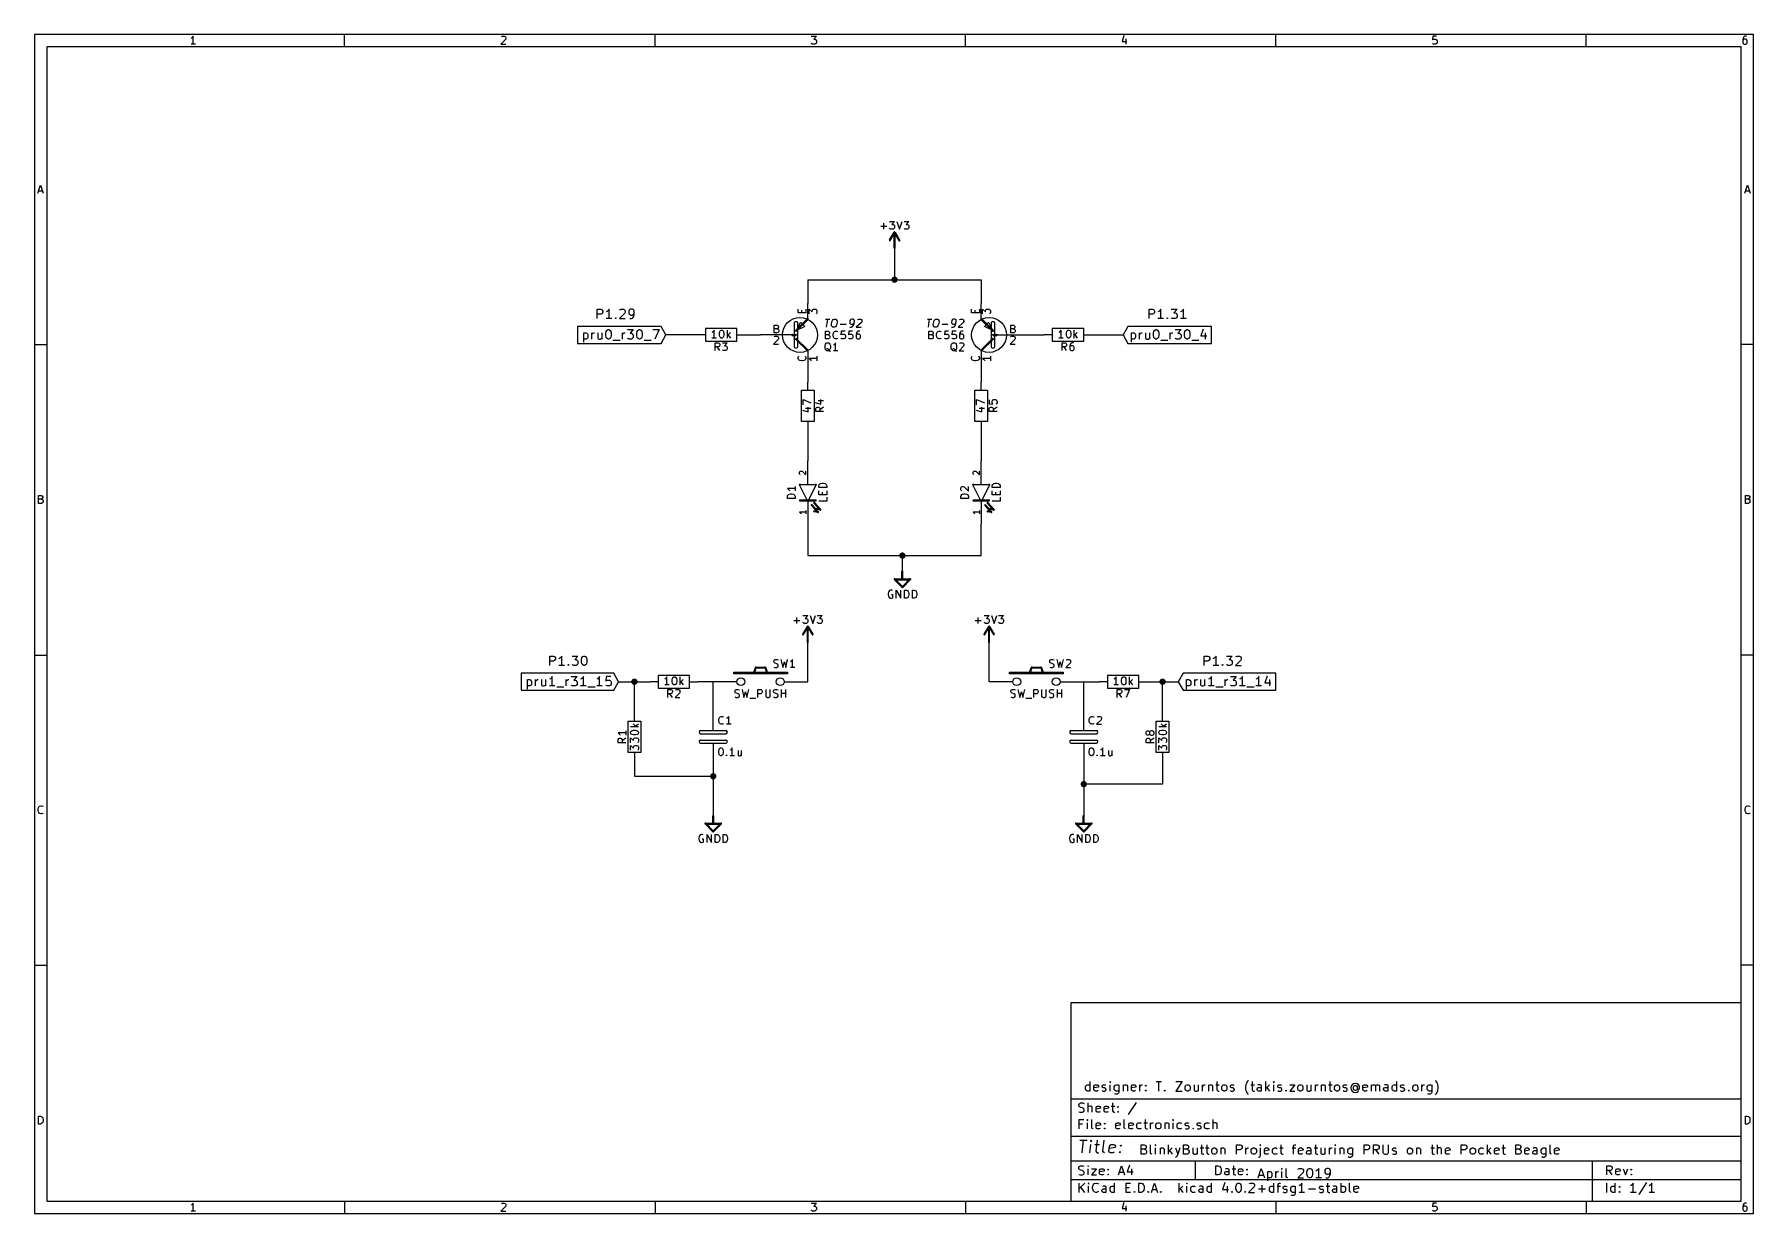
# Model space of a CAD drawing. Extents: x 10 to 287, y -200 to -10.
import ezdxf

# ---------------------------------------------------------------- set-up
doc = ezdxf.new("R2010")
doc.units = 0
doc.header["$MEASUREMENT"] = 0

msp = doc.modelspace()

# ---------------------------------------------------------------- linework, layer by layer
at = {"layer": 'Blue 3'}
for p, q in [((100.686, -55.8038), (100.686, -54.2798)), ((100.686, -54.2798), (101.27, -54.2798)), ((101.27, -55.0926), (100.686, -55.0926)), ((101.27, -54.2798), (101.422, -54.356)), ((101.422, -55.0164), (101.27, -55.0926)), ((101.422, -54.356), (101.498, -54.4322)), ((101.498, -54.9402), (101.422, -55.0164)), ((101.498, -54.4322), (101.575, -54.5846)), ((101.575, -54.7878), (101.498, -54.9402)), ((101.575, -54.5846), (101.575, -54.7878)), ((102.286, -54.6354), (102.133, -54.7116)), ((102.438, -54.5084), (102.286, -54.6354)), ((102.591, -54.2798), (102.438, -54.5084)), ((102.591, -55.8038), (102.591, -54.2798)), ((105.131, -54.9402), (104.267, -55.8038)), ((104.318, -54.4322), (104.394, -54.356)), ((104.394, -54.356), (104.546, -54.2798)), ((104.546, -54.2798), (104.902, -54.2798)), ((104.902, -54.2798), (105.054, -54.356)), ((105.054, -54.356), (105.131, -54.4322)), ((105.131, -54.4322), (105.207, -54.5846)), ((105.207, -54.7116), (105.131, -54.9402)), ((105.207, -54.5846), (105.207, -54.7116)), ((105.842, -54.4322), (105.766, -54.5846)), ((105.766, -54.5846), (105.766, -54.9402)), ((105.766, -54.9402), (105.842, -55.0926)), ((105.918, -54.356), (105.842, -54.4322)), ((105.842, -55.0926), (105.918, -55.1434)), ((106.07, -54.2798), (105.918, -54.356)), ((105.918, -55.1434), (106.07, -55.2196)), ((106.35, -54.2798), (106.07, -54.2798)), ((106.07, -55.2196), (106.35, -55.2196)), ((106.502, -54.356), (106.35, -54.2798)), ((106.35, -55.2196), (106.502, -55.1434)), ((106.578, -54.4322), (106.502, -54.356)), ((106.502, -55.1434), (106.578, -55.0926)), ((106.655, -54.5846), (106.578, -54.4322)), ((106.578, -55.0926), (106.655, -54.9402)), ((106.578, -55.4482), (106.655, -55.1434)), ((106.655, -55.1434), (106.655, -54.5846)), ((189.586, -55.8038), (189.586, -54.2798)), ((189.586, -54.2798), (190.17, -54.2798)), ((190.17, -55.0926), (189.586, -55.0926)), ((190.17, -54.2798), (190.322, -54.356)), ((190.322, -55.0164), (190.17, -55.0926)), ((190.322, -54.356), (190.398, -54.4322)), ((190.398, -54.9402), (190.322, -55.0164)), ((190.398, -54.4322), (190.475, -54.5846)), ((190.475, -54.7878), (190.398, -54.9402)), ((190.475, -54.5846), (190.475, -54.7878)), ((191.186, -54.6354), (191.033, -54.7116)), ((191.338, -54.5084), (191.186, -54.6354)), ((191.491, -54.2798), (191.338, -54.5084)), ((191.491, -55.8038), (191.491, -54.2798)), ((193.167, -54.2798), (194.107, -54.2798)), ((194.107, -54.2798), (193.599, -54.864)), ((193.599, -54.864), (193.802, -54.864)), ((193.802, -54.864), (193.954, -54.9402)), ((193.954, -54.9402), (194.031, -55.0164)), ((194.031, -55.0164), (194.107, -55.1434)), ((194.107, -55.1434), (194.107, -55.5244)), ((194.818, -54.6354), (194.666, -54.7116)), ((194.97, -54.5084), (194.818, -54.6354)), ((195.123, -54.2798), (194.97, -54.5084)), ((195.123, -55.8038), (195.123, -54.2798)), ((103.022, -55.8038), (102.133, -55.8038)), ((103.581, -55.7276), (103.657, -55.6514)), ((103.657, -55.8038), (103.581, -55.7276)), ((103.657, -55.6514), (103.734, -55.7276)), ((103.657, -55.6514), (103.657, -55.8038)), ((103.734, -55.7276), (103.657, -55.8038)), ((104.267, -55.8038), (105.207, -55.8038)), ((105.918, -55.8038), (106.223, -55.8038)), ((106.223, -55.8038), (106.35, -55.7276)), ((106.35, -55.7276), (106.426, -55.6514)), ((106.426, -55.6514), (106.578, -55.4482)), ((191.922, -55.8038), (191.033, -55.8038)), ((192.481, -55.7276), (192.557, -55.6514)), ((192.557, -55.8038), (192.481, -55.7276)), ((192.557, -55.6514), (192.634, -55.7276)), ((192.557, -55.6514), (192.557, -55.8038)), ((192.634, -55.7276), (192.557, -55.8038)), ((193.218, -55.7276), (193.167, -55.6514)), ((193.37, -55.8038), (193.218, -55.7276)), ((193.802, -55.8038), (193.37, -55.8038)), ((193.954, -55.7276), (193.802, -55.8038)), ((194.031, -55.6514), (193.954, -55.7276)), ((194.107, -55.5244), (194.031, -55.6514)), ((195.555, -55.8038), (194.666, -55.8038)), ((93.0656, -111.684), (93.0656, -110.16)), ((93.0656, -110.16), (93.6498, -110.16)), ((93.6498, -110.16), (93.8022, -110.236)), ((93.8022, -110.236), (93.8784, -110.312)), ((93.8784, -110.312), (93.9546, -110.465)), ((93.9546, -110.668), (93.8784, -110.82)), ((93.9546, -110.465), (93.9546, -110.668)), ((94.6658, -110.515), (94.5134, -110.592)), ((94.8182, -110.388), (94.6658, -110.515)), ((94.9706, -110.16), (94.8182, -110.388)), ((94.9706, -111.684), (94.9706, -110.16)), ((96.647, -110.16), (97.5868, -110.16)), ((97.5868, -110.16), (97.0788, -110.744)), ((97.0788, -110.744), (97.282, -110.744)), ((97.282, -110.744), (97.4344, -110.82)), ((98.1456, -110.744), (98.2218, -110.465)), ((98.1456, -111.1), (98.1456, -110.744)), ((98.2218, -110.465), (98.298, -110.312)), ((98.298, -110.312), (98.3742, -110.236)), ((98.3742, -110.236), (98.5266, -110.16)), ((98.5266, -110.16), (98.6536, -110.16)), ((98.6536, -110.16), (98.806, -110.236)), ((98.806, -110.236), (98.8822, -110.312)), ((98.8822, -110.312), (98.9584, -110.465)), ((98.9584, -110.465), (99.0346, -110.744)), ((99.0346, -110.744), (99.0346, -111.1)), ((198.476, -111.684), (198.476, -110.16)), ((198.476, -110.16), (199.06, -110.16)), ((199.06, -110.16), (199.212, -110.236)), ((199.212, -110.236), (199.288, -110.312)), ((199.288, -110.312), (199.365, -110.465)), ((199.365, -110.668), (199.288, -110.82)), ((199.365, -110.465), (199.365, -110.668)), ((200.076, -110.515), (199.923, -110.592)), ((200.228, -110.388), (200.076, -110.515)), ((200.381, -110.16), (200.228, -110.388)), ((200.381, -111.684), (200.381, -110.16)), ((202.057, -110.16), (202.997, -110.16)), ((202.997, -110.16), (202.489, -110.744)), ((202.489, -110.744), (202.692, -110.744)), ((202.692, -110.744), (202.844, -110.82)), ((203.556, -110.312), (203.632, -110.236)), ((203.632, -110.236), (203.784, -110.16)), ((203.784, -110.16), (204.14, -110.16)), ((204.14, -110.16), (204.292, -110.236)), ((204.292, -110.236), (204.368, -110.312)), ((204.368, -110.312), (204.445, -110.465)), ((204.445, -110.592), (204.368, -110.82)), ((204.445, -110.465), (204.445, -110.592)), ((93.6498, -110.973), (93.0656, -110.973)), ((93.8022, -110.896), (93.6498, -110.973)), ((93.8784, -110.82), (93.8022, -110.896)), ((95.4024, -111.684), (94.5134, -111.684)), ((95.9612, -111.608), (96.0374, -111.531)), ((96.0374, -111.684), (95.9612, -111.608)), ((96.0374, -111.531), (96.1136, -111.608)), ((96.0374, -111.531), (96.0374, -111.684)), ((96.1136, -111.608), (96.0374, -111.684)), ((96.6978, -111.608), (96.647, -111.531)), ((96.8502, -111.684), (96.6978, -111.608)), ((97.282, -111.684), (96.8502, -111.684)), ((97.4344, -111.608), (97.282, -111.684)), ((97.4344, -110.82), (97.5106, -110.896)), ((97.5106, -111.531), (97.4344, -111.608)), ((97.5106, -110.896), (97.5868, -111.023)), ((97.5868, -111.404), (97.5106, -111.531)), ((97.5868, -111.023), (97.5868, -111.404)), ((98.2218, -111.404), (98.1456, -111.1)), ((98.298, -111.531), (98.2218, -111.404)), ((98.3742, -111.608), (98.298, -111.531)), ((98.5266, -111.684), (98.3742, -111.608)), ((98.6536, -111.684), (98.5266, -111.684)), ((98.806, -111.608), (98.6536, -111.684)), ((98.8822, -111.531), (98.806, -111.608)), ((98.9584, -111.404), (98.8822, -111.531)), ((99.0346, -111.1), (98.9584, -111.404)), ((199.06, -110.973), (198.476, -110.973)), ((199.212, -110.896), (199.06, -110.973)), ((199.288, -110.82), (199.212, -110.896)), ((200.812, -111.684), (199.923, -111.684)), ((201.371, -111.608), (201.447, -111.531)), ((201.447, -111.684), (201.371, -111.608)), ((201.447, -111.531), (201.524, -111.608)), ((201.447, -111.531), (201.447, -111.684)), ((201.524, -111.608), (201.447, -111.684)), ((202.108, -111.608), (202.057, -111.531)), ((202.26, -111.684), (202.108, -111.608)), ((202.692, -111.684), (202.26, -111.684)), ((202.844, -111.608), (202.692, -111.684)), ((202.844, -110.82), (202.921, -110.896)), ((202.921, -111.531), (202.844, -111.608)), ((202.921, -110.896), (202.997, -111.023)), ((202.997, -111.404), (202.921, -111.531)), ((202.997, -111.023), (202.997, -111.404)), ((204.368, -110.82), (203.505, -111.684)), ((203.505, -111.684), (204.445, -111.684)), ((179.349, -179.553), (179.426, -179.4)), ((179.349, -179.984), (179.349, -179.553)), ((179.426, -180.111), (179.349, -179.984)), ((179.426, -179.4), (179.502, -179.324)), ((179.502, -179.324), (179.654, -179.248)), ((179.654, -179.248), (179.934, -179.248)), ((179.934, -179.248), (180.086, -179.324)), ((180.086, -180.264), (180.086, -178.74)), ((180.721, -179.476), (180.797, -179.324)), ((180.721, -180.061), (180.721, -179.476)), ((181.458, -179.603), (180.721, -179.756)), ((180.797, -179.324), (180.95, -179.248)), ((180.95, -179.248), (181.229, -179.248)), ((181.229, -179.248), (181.381, -179.324)), ((181.381, -179.324), (181.458, -179.476)), ((181.458, -179.476), (181.458, -179.603)), ((182.016, -179.476), (182.093, -179.324)), ((182.016, -179.553), (182.016, -179.476)), ((182.093, -179.68), (182.016, -179.553)), ((182.093, -179.324), (182.245, -179.248)), ((182.245, -179.756), (182.093, -179.68)), ((182.245, -179.248), (182.474, -179.248)), ((182.474, -179.756), (182.245, -179.756)), ((182.474, -179.248), (182.601, -179.324)), ((182.601, -179.832), (182.474, -179.756)), ((182.677, -179.984), (182.601, -179.832)), ((182.677, -180.061), (182.677, -179.984)), ((183.337, -178.74), (183.261, -178.816)), ((183.261, -178.816), (183.337, -178.892)), ((183.413, -178.816), (183.337, -178.74)), ((183.337, -178.74), (183.337, -178.892)), ((183.337, -178.892), (183.413, -178.816)), ((183.337, -180.264), (183.337, -179.248)), ((183.998, -179.553), (184.074, -179.4)), ((183.998, -179.984), (183.998, -179.553)), ((184.074, -180.111), (183.998, -179.984)), ((184.074, -179.4), (184.15, -179.324)), ((184.15, -179.324), (184.302, -179.248)), ((184.302, -179.248), (184.582, -179.248)), ((184.582, -179.248), (184.734, -179.324)), ((184.734, -179.248), (184.734, -180.492)), ((185.445, -179.248), (185.445, -180.264)), ((185.445, -179.4), (185.522, -179.324)), ((185.522, -179.324), (185.674, -179.248)), ((185.674, -179.248), (185.877, -179.248)), ((185.877, -179.248), (186.03, -179.324)), ((186.03, -179.324), (186.106, -179.476)), ((186.106, -179.476), (186.106, -180.264)), ((186.741, -179.476), (186.817, -179.324)), ((186.741, -180.061), (186.741, -179.476)), ((187.477, -179.603), (186.741, -179.756)), ((186.817, -179.324), (186.969, -179.248)), ((186.969, -179.248), (187.249, -179.248)), ((187.249, -179.248), (187.401, -179.324)), ((187.401, -179.324), (187.477, -179.476)), ((187.477, -179.476), (187.477, -179.603)), ((188.112, -180.264), (188.112, -179.248)), ((188.112, -179.553), (188.189, -179.4)), ((188.189, -179.4), (188.265, -179.324)), ((188.265, -179.324), (188.417, -179.248)), ((188.417, -179.248), (188.544, -179.248)), ((188.976, -179.4), (189.052, -179.324)), ((189.052, -179.476), (188.976, -179.4)), ((189.052, -179.324), (189.128, -179.4)), ((189.052, -179.324), (189.052, -179.476)), ((189.128, -179.4), (189.052, -179.476)), ((190.754, -178.74), (191.618, -178.74)), ((191.186, -180.264), (191.186, -178.74)), ((193.904, -178.74), (194.92, -178.74)), ((194.92, -178.74), (193.904, -180.264)), ((195.402, -179.553), (195.478, -179.4)), ((195.402, -179.984), (195.402, -179.553)), ((195.478, -180.111), (195.402, -179.984)), ((195.478, -179.4), (195.555, -179.324)), ((195.555, -179.324), (195.707, -179.248)), ((195.707, -179.248), (195.91, -179.248)), ((195.91, -179.248), (196.063, -179.324)), ((196.063, -179.324), (196.139, -179.4)), ((196.139, -179.4), (196.215, -179.553)), ((196.215, -179.984), (196.139, -180.111)), ((196.215, -179.553), (196.215, -179.984)), ((196.85, -179.248), (196.85, -180.061)), ((197.51, -179.248), (197.51, -180.264)), ((198.222, -180.264), (198.222, -179.248)), ((198.222, -179.553), (198.298, -179.4)), ((198.298, -179.4), (198.374, -179.324)), ((198.374, -179.324), (198.526, -179.248)), ((198.526, -179.248), (198.653, -179.248)), ((199.161, -179.248), (199.161, -180.264)), ((199.161, -179.4), (199.238, -179.324)), ((199.238, -179.324), (199.39, -179.248)), ((199.39, -179.248), (199.593, -179.248)), ((199.593, -179.248), (199.746, -179.324)), ((199.746, -179.324), (199.822, -179.476)), ((199.822, -179.476), (199.822, -180.264)), ((200.33, -179.248), (200.914, -179.248)), ((200.533, -178.74), (200.533, -180.061)), ((201.32, -179.553), (201.397, -179.4)), ((201.32, -179.984), (201.32, -179.553)), ((201.397, -180.111), (201.32, -179.984)), ((201.397, -179.4), (201.473, -179.324)), ((201.473, -179.324), (201.625, -179.248)), ((201.625, -179.248), (201.828, -179.248)), ((201.828, -179.248), (201.981, -179.324)), ((201.981, -179.324), (202.057, -179.4)), ((202.057, -179.4), (202.133, -179.553)), ((202.133, -179.984), (202.057, -180.111)), ((202.133, -179.553), (202.133, -179.984)), ((202.692, -179.476), (202.768, -179.324)), ((202.692, -179.553), (202.692, -179.476)), ((202.768, -179.68), (202.692, -179.553)), ((202.768, -179.324), (202.921, -179.248)), ((202.921, -179.756), (202.768, -179.68)), ((202.921, -179.248), (203.149, -179.248)), ((203.149, -179.756), (202.921, -179.756)), ((203.149, -179.248), (203.276, -179.324)), ((203.276, -179.832), (203.149, -179.756)), ((203.352, -179.984), (203.276, -179.832)), ((203.352, -180.061), (203.352, -179.984)), ((205.181, -179.553), (205.257, -179.172)), ((205.181, -179.832), (205.181, -179.553)), ((205.257, -180.188), (205.181, -179.832)), ((205.257, -179.172), (205.334, -178.968)), ((205.334, -178.968), (205.41, -178.816)), ((205.41, -178.816), (205.562, -178.587)), ((205.562, -178.587), (205.613, -178.537)), ((205.994, -179.248), (206.578, -179.248)), ((206.197, -178.74), (206.197, -180.061)), ((206.985, -179.908), (207.061, -179.756)), ((206.985, -180.061), (206.985, -179.908)), ((207.213, -179.248), (207.061, -179.324)), ((207.061, -179.756), (207.213, -179.68)), ((207.493, -179.248), (207.213, -179.248)), ((207.213, -179.68), (207.569, -179.68)), ((207.645, -179.324), (207.493, -179.248)), ((207.569, -179.68), (207.721, -179.603)), ((207.721, -179.476), (207.645, -179.324)), ((207.721, -180.264), (207.721, -179.476)), ((208.432, -180.264), (208.432, -178.74)), ((209.017, -179.248), (208.432, -179.832)), ((208.585, -179.68), (209.017, -180.264)), ((209.677, -178.74), (209.601, -178.816)), ((209.601, -178.816), (209.677, -178.892)), ((209.753, -178.816), (209.677, -178.74)), ((209.677, -178.74), (209.677, -178.892)), ((209.677, -178.892), (209.753, -178.816)), ((209.677, -180.264), (209.677, -179.248)), ((210.337, -179.476), (210.414, -179.324)), ((210.337, -179.553), (210.337, -179.476)), ((210.414, -179.68), (210.337, -179.553)), ((210.414, -179.324), (210.566, -179.248)), ((210.566, -179.756), (210.414, -179.68)), ((210.566, -179.248), (210.795, -179.248)), ((210.795, -179.756), (210.566, -179.756)), ((210.795, -179.248), (210.922, -179.324)), ((210.922, -179.832), (210.795, -179.756)), ((210.998, -179.984), (210.922, -179.832)), ((210.998, -180.061), (210.998, -179.984)), ((212.268, -179.248), (213.055, -179.248)), ((213.055, -179.248), (212.268, -180.264)), ((213.563, -179.553), (213.639, -179.4)), ((213.563, -179.984), (213.563, -179.553)), ((213.639, -180.111), (213.563, -179.984)), ((213.639, -179.4), (213.716, -179.324)), ((213.716, -179.324), (213.868, -179.248)), ((213.868, -179.248), (214.071, -179.248)), ((214.071, -179.248), (214.224, -179.324)), ((214.224, -179.324), (214.3, -179.4)), ((214.3, -179.4), (214.376, -179.553)), ((214.376, -179.984), (214.3, -180.111)), ((214.376, -179.553), (214.376, -179.984)), ((215.011, -179.248), (215.011, -180.061)), ((215.671, -179.248), (215.671, -180.264)), ((216.383, -180.264), (216.383, -179.248)), ((216.383, -179.553), (216.459, -179.4)), ((216.459, -179.4), (216.535, -179.324)), ((216.535, -179.324), (216.687, -179.248)), ((216.687, -179.248), (216.814, -179.248)), ((217.322, -179.248), (217.322, -180.264)), ((217.322, -179.4), (217.399, -179.324)), ((217.399, -179.324), (217.551, -179.248)), ((217.551, -179.248), (217.754, -179.248)), ((217.754, -179.248), (217.907, -179.324)), ((217.907, -179.324), (217.983, -179.476)), ((217.983, -179.476), (217.983, -180.264)), ((218.491, -179.248), (219.075, -179.248)), ((218.694, -178.74), (218.694, -180.061)), ((219.481, -179.553), (219.558, -179.4)), ((219.481, -179.984), (219.481, -179.553)), ((219.558, -180.111), (219.481, -179.984)), ((219.558, -179.4), (219.634, -179.324)), ((219.634, -179.324), (219.786, -179.248)), ((219.786, -179.248), (219.989, -179.248)), ((219.989, -179.248), (220.142, -179.324)), ((220.142, -179.324), (220.218, -179.4)), ((220.218, -179.4), (220.294, -179.553)), ((220.294, -179.984), (220.218, -180.111)), ((220.294, -179.553), (220.294, -179.984)), ((220.853, -179.476), (220.929, -179.324)), ((220.853, -179.553), (220.853, -179.476)), ((220.929, -179.68), (220.853, -179.553)), ((220.929, -179.324), (221.082, -179.248)), ((221.082, -179.756), (220.929, -179.68)), ((221.082, -179.248), (221.31, -179.248)), ((221.31, -179.756), (221.082, -179.756)), ((221.31, -179.248), (221.437, -179.324)), ((221.437, -179.832), (221.31, -179.756)), ((221.513, -179.984), (221.437, -179.832)), ((221.513, -180.061), (221.513, -179.984)), ((222.174, -179.476), (222.098, -179.756)), ((222.098, -179.756), (222.174, -180.061)), ((222.326, -179.248), (222.174, -179.476)), ((222.555, -179.095), (222.326, -179.248)), ((222.555, -179.553), (222.479, -179.68)), ((222.479, -179.68), (222.479, -179.832)), ((222.479, -179.832), (222.555, -179.984)), ((222.834, -179.045), (222.555, -179.095)), ((222.606, -179.476), (222.555, -179.553)), ((222.555, -179.984), (222.606, -180.061)), ((222.758, -179.4), (222.606, -179.476)), ((222.91, -179.4), (222.758, -179.4)), ((223.114, -179.095), (222.834, -179.045)), ((223.063, -179.476), (222.91, -179.4)), ((223.114, -179.553), (223.063, -179.476)), ((223.063, -180.061), (223.114, -179.984)), ((223.342, -179.248), (223.114, -179.095)), ((223.114, -179.4), (223.114, -179.984)), ((223.114, -179.984), (223.19, -180.061)), ((223.266, -180.061), (223.418, -179.984)), ((223.495, -179.476), (223.342, -179.248)), ((223.418, -179.984), (223.495, -179.832)), ((223.495, -179.832), (223.495, -179.476)), ((224.053, -179.476), (224.13, -179.324)), ((224.053, -180.061), (224.053, -179.476)), ((224.79, -179.603), (224.053, -179.756)), ((224.13, -179.324), (224.282, -179.248)), ((224.282, -179.248), (224.561, -179.248)), ((224.561, -179.248), (224.714, -179.324)), ((224.714, -179.324), (224.79, -179.476)), ((224.79, -179.476), (224.79, -179.603)), ((225.425, -180.264), (225.425, -179.248)), ((225.425, -179.4), (225.501, -179.324)), ((225.501, -179.324), (225.654, -179.248)), ((225.654, -179.248), (225.857, -179.248)), ((225.857, -179.248), (226.009, -179.324)), ((226.009, -179.324), (226.085, -179.476)), ((226.085, -179.476), (226.162, -179.324)), ((226.085, -179.476), (226.085, -180.264)), ((226.162, -179.324), (226.314, -179.248)), ((226.314, -179.248), (226.517, -179.248)), ((226.517, -179.248), (226.67, -179.324)), ((226.67, -179.324), (226.746, -179.476)), ((226.746, -179.476), (226.746, -180.264)), ((227.381, -179.908), (227.457, -179.756)), ((227.381, -180.061), (227.381, -179.908)), ((227.609, -179.248), (227.457, -179.324)), ((227.457, -179.756), (227.609, -179.68)), ((227.889, -179.248), (227.609, -179.248)), ((227.609, -179.68), (227.965, -179.68)), ((228.041, -179.324), (227.889, -179.248)), ((227.965, -179.68), (228.117, -179.603)), ((228.117, -179.476), (228.041, -179.324)), ((228.117, -180.264), (228.117, -179.476)), ((228.752, -179.553), (228.829, -179.4)), ((228.752, -179.984), (228.752, -179.553)), ((228.829, -180.111), (228.752, -179.984)), ((228.829, -179.4), (228.905, -179.324)), ((228.905, -179.324), (229.057, -179.248)), ((229.057, -179.248), (229.337, -179.248)), ((229.337, -179.248), (229.489, -179.324)), ((229.489, -180.264), (229.489, -178.74)), ((230.124, -179.476), (230.2, -179.324)), ((230.124, -179.553), (230.124, -179.476)), ((230.2, -179.68), (230.124, -179.553)), ((230.2, -179.324), (230.353, -179.248)), ((230.353, -179.756), (230.2, -179.68)), ((230.353, -179.248), (230.581, -179.248)), ((230.581, -179.756), (230.353, -179.756)), ((230.581, -179.248), (230.708, -179.324)), ((230.708, -179.832), (230.581, -179.756)), ((230.784, -179.984), (230.708, -179.832)), ((230.784, -180.061), (230.784, -179.984)), ((232.105, -179.553), (232.181, -179.4)), ((232.105, -179.984), (232.105, -179.553)), ((232.181, -180.111), (232.105, -179.984)), ((232.181, -179.4), (232.258, -179.324)), ((232.258, -179.324), (232.41, -179.248)), ((232.41, -179.248), (232.613, -179.248)), ((232.613, -179.248), (232.766, -179.324)), ((232.766, -179.324), (232.842, -179.4)), ((232.842, -179.4), (232.918, -179.553)), ((232.918, -179.984), (232.842, -180.111)), ((232.918, -179.553), (232.918, -179.984)), ((233.553, -180.264), (233.553, -179.248)), ((233.553, -179.553), (233.629, -179.4)), ((233.629, -179.4), (233.705, -179.324)), ((233.705, -179.324), (233.858, -179.248)), ((233.858, -179.248), (233.985, -179.248)), ((234.417, -179.553), (234.493, -179.4)), ((234.417, -179.984), (234.417, -179.553)), ((234.493, -180.111), (234.417, -179.984)), ((234.493, -179.4), (234.569, -179.324)), ((234.569, -179.324), (234.721, -179.248)), ((234.721, -179.248), (235.001, -179.248)), ((235.001, -179.248), (235.153, -179.324)), ((235.153, -179.248), (235.153, -180.492)), ((235.788, -178.587), (235.737, -178.537)), ((235.941, -178.816), (235.788, -178.587)), ((236.017, -178.968), (235.941, -178.816)), ((236.093, -179.172), (236.017, -178.968)), ((236.169, -179.553), (236.093, -179.172)), ((236.093, -180.188), (236.169, -179.832)), ((236.169, -179.832), (236.169, -179.553)), ((179.502, -180.188), (179.426, -180.111)), ((179.654, -180.264), (179.502, -180.188)), ((179.934, -180.264), (179.654, -180.264)), ((180.086, -180.188), (179.934, -180.264)), ((180.797, -180.188), (180.721, -180.061)), ((180.95, -180.264), (180.797, -180.188)), ((181.229, -180.264), (180.95, -180.264)), ((181.381, -180.188), (181.229, -180.264)), ((182.016, -180.188), (182.169, -180.264)), ((182.169, -180.264), (182.474, -180.264)), ((182.474, -180.264), (182.601, -180.188)), ((182.601, -180.188), (182.677, -180.061)), ((184.15, -180.188), (184.074, -180.111)), ((184.226, -180.772), (184.074, -180.696)), ((184.302, -180.264), (184.15, -180.188)), ((184.455, -180.772), (184.226, -180.772)), ((184.582, -180.264), (184.302, -180.264)), ((184.582, -180.696), (184.455, -180.772)), ((184.734, -180.188), (184.582, -180.264)), ((184.658, -180.619), (184.582, -180.696)), ((184.734, -180.492), (184.658, -180.619)), ((186.817, -180.188), (186.741, -180.061)), ((186.969, -180.264), (186.817, -180.188)), ((187.249, -180.264), (186.969, -180.264)), ((187.401, -180.188), (187.249, -180.264)), ((188.976, -180.188), (189.052, -180.111)), ((189.052, -180.264), (188.976, -180.188)), ((189.052, -180.111), (189.128, -180.188)), ((189.052, -180.111), (189.052, -180.264)), ((189.128, -180.188), (189.052, -180.264)), ((192.049, -180.188), (192.126, -180.111)), ((192.126, -180.264), (192.049, -180.188)), ((192.126, -180.111), (192.202, -180.188)), ((192.126, -180.111), (192.126, -180.264)), ((192.202, -180.188), (192.126, -180.264)), ((193.904, -180.264), (194.92, -180.264)), ((195.555, -180.188), (195.478, -180.111)), ((195.707, -180.264), (195.555, -180.188)), ((195.91, -180.264), (195.707, -180.264)), ((196.063, -180.188), (195.91, -180.264)), ((196.139, -180.111), (196.063, -180.188)), ((196.85, -180.061), (196.926, -180.188)), ((196.926, -180.188), (197.079, -180.264)), ((197.079, -180.264), (197.282, -180.264)), ((197.282, -180.264), (197.434, -180.188)), ((197.434, -180.188), (197.51, -180.111)), ((200.533, -180.061), (200.609, -180.188)), ((200.609, -180.188), (200.762, -180.264)), ((200.762, -180.264), (200.914, -180.264)), ((201.473, -180.188), (201.397, -180.111)), ((201.625, -180.264), (201.473, -180.188)), ((201.828, -180.264), (201.625, -180.264)), ((201.981, -180.188), (201.828, -180.264)), ((202.057, -180.111), (201.981, -180.188)), ((202.692, -180.188), (202.844, -180.264)), ((202.844, -180.264), (203.149, -180.264)), ((203.149, -180.264), (203.276, -180.188)), ((203.276, -180.188), (203.352, -180.061)), ((205.334, -180.416), (205.257, -180.188)), ((205.41, -180.569), (205.334, -180.416)), ((205.562, -180.772), (205.41, -180.569)), ((205.613, -180.848), (205.562, -180.772)), ((206.197, -180.061), (206.273, -180.188)), ((206.273, -180.188), (206.426, -180.264)), ((206.426, -180.264), (206.578, -180.264)), ((207.061, -180.188), (206.985, -180.061)), ((207.213, -180.264), (207.061, -180.188)), ((207.569, -180.264), (207.213, -180.264)), ((207.721, -180.188), (207.569, -180.264)), ((210.337, -180.188), (210.49, -180.264)), ((210.49, -180.264), (210.795, -180.264)), ((210.795, -180.264), (210.922, -180.188)), ((210.922, -180.188), (210.998, -180.061)), ((211.582, -180.188), (211.658, -180.111)), ((211.658, -180.264), (211.582, -180.188)), ((211.658, -180.111), (211.734, -180.188)), ((211.658, -180.111), (211.658, -180.264)), ((211.734, -180.188), (211.658, -180.264)), ((212.268, -180.264), (213.055, -180.264)), ((213.716, -180.188), (213.639, -180.111)), ((213.868, -180.264), (213.716, -180.188)), ((214.071, -180.264), (213.868, -180.264)), ((214.224, -180.188), (214.071, -180.264)), ((214.3, -180.111), (214.224, -180.188)), ((215.011, -180.061), (215.087, -180.188)), ((215.087, -180.188), (215.24, -180.264)), ((215.24, -180.264), (215.443, -180.264)), ((215.443, -180.264), (215.595, -180.188)), ((215.595, -180.188), (215.671, -180.111)), ((218.694, -180.061), (218.77, -180.188)), ((218.77, -180.188), (218.923, -180.264)), ((218.923, -180.264), (219.075, -180.264)), ((219.634, -180.188), (219.558, -180.111)), ((219.786, -180.264), (219.634, -180.188)), ((219.989, -180.264), (219.786, -180.264)), ((220.142, -180.188), (219.989, -180.264)), ((220.218, -180.111), (220.142, -180.188)), ((220.853, -180.188), (221.005, -180.264)), ((221.005, -180.264), (221.31, -180.264)), ((221.31, -180.264), (221.437, -180.188)), ((221.437, -180.188), (221.513, -180.061)), ((222.174, -180.061), (222.326, -180.264)), ((222.326, -180.264), (222.555, -180.416)), ((222.555, -180.416), (222.834, -180.492)), ((222.606, -180.061), (222.758, -180.111)), ((222.758, -180.111), (222.91, -180.111)), ((222.834, -180.492), (223.114, -180.416)), ((222.91, -180.111), (223.063, -180.061)), ((223.114, -180.416), (223.342, -180.264)), ((223.19, -180.061), (223.266, -180.061)), ((224.13, -180.188), (224.053, -180.061)), ((224.282, -180.264), (224.13, -180.188)), ((224.561, -180.264), (224.282, -180.264)), ((224.714, -180.188), (224.561, -180.264)), ((227.457, -180.188), (227.381, -180.061)), ((227.609, -180.264), (227.457, -180.188)), ((227.965, -180.264), (227.609, -180.264)), ((228.117, -180.188), (227.965, -180.264)), ((228.905, -180.188), (228.829, -180.111)), ((229.057, -180.264), (228.905, -180.188)), ((229.337, -180.264), (229.057, -180.264)), ((229.489, -180.188), (229.337, -180.264)), ((230.124, -180.188), (230.276, -180.264)), ((230.276, -180.264), (230.581, -180.264)), ((230.581, -180.264), (230.708, -180.188)), ((230.708, -180.188), (230.784, -180.061)), ((231.369, -180.188), (231.445, -180.111)), ((231.445, -180.264), (231.369, -180.188)), ((231.445, -180.111), (231.521, -180.188)), ((231.445, -180.111), (231.445, -180.264)), ((231.521, -180.188), (231.445, -180.264)), ((232.258, -180.188), (232.181, -180.111)), ((232.41, -180.264), (232.258, -180.188)), ((232.613, -180.264), (232.41, -180.264)), ((232.766, -180.188), (232.613, -180.264)), ((232.842, -180.111), (232.766, -180.188)), ((234.569, -180.188), (234.493, -180.111)), ((234.645, -180.772), (234.493, -180.696)), ((234.721, -180.264), (234.569, -180.188)), ((234.874, -180.772), (234.645, -180.772)), ((235.001, -180.264), (234.721, -180.264)), ((235.001, -180.696), (234.874, -180.772)), ((235.153, -180.188), (235.001, -180.264)), ((235.077, -180.619), (235.001, -180.696)), ((235.153, -180.492), (235.077, -180.619)), ((235.737, -180.848), (235.788, -180.772)), ((235.788, -180.772), (235.941, -180.569)), ((235.941, -180.569), (236.017, -180.416)), ((236.017, -180.416), (236.093, -180.188)), ((188.316, -190.424), (188.316, -188.9)), ((188.316, -188.9), (188.824, -188.9)), ((188.824, -189.636), (188.316, -189.636)), ((188.9, -190.424), (188.316, -190.424)), ((188.824, -188.9), (188.976, -188.976)), ((188.976, -189.56), (188.824, -189.636)), ((188.824, -189.636), (189.052, -189.713)), ((189.052, -190.348), (188.9, -190.424)), ((188.976, -188.976), (189.052, -189.052)), ((189.052, -189.484), (188.976, -189.56)), ((189.052, -189.052), (189.128, -189.205)), ((189.128, -189.332), (189.052, -189.484)), ((189.052, -189.713), (189.128, -189.763)), ((189.128, -190.271), (189.052, -190.348)), ((189.128, -189.205), (189.128, -189.332)), ((189.128, -189.763), (189.205, -189.916)), ((189.205, -190.144), (189.128, -190.271)), ((189.205, -189.916), (189.205, -190.144)), ((189.84, -190.221), (189.84, -188.9)), ((189.916, -190.348), (189.84, -190.221)), ((190.068, -190.424), (189.916, -190.348)), ((190.627, -188.9), (190.551, -188.976)), ((190.551, -188.976), (190.627, -189.052)), ((190.703, -188.976), (190.627, -188.9)), ((190.627, -188.9), (190.627, -189.052)), ((190.627, -189.052), (190.703, -188.976)), ((190.627, -190.424), (190.627, -189.408)), ((191.364, -189.408), (191.364, -190.424)), ((191.364, -189.56), (191.44, -189.484)), ((191.44, -189.484), (191.592, -189.408)), ((191.592, -189.408), (191.795, -189.408)), ((191.795, -189.408), (191.948, -189.484)), ((191.948, -189.484), (192.024, -189.636)), ((192.024, -189.636), (192.024, -190.424)), ((192.735, -190.424), (192.735, -188.9)), ((193.319, -189.408), (192.735, -189.992)), ((192.888, -189.84), (193.319, -190.424)), ((193.853, -189.408), (194.208, -190.424)), ((193.98, -190.856), (193.853, -190.932)), ((194.056, -190.779), (193.98, -190.856)), ((194.208, -190.424), (194.056, -190.779)), ((194.564, -189.408), (194.208, -190.424)), ((195.148, -190.424), (195.148, -188.9)), ((195.148, -188.9), (195.656, -188.9)), ((195.656, -189.636), (195.148, -189.636)), ((195.732, -190.424), (195.148, -190.424)), ((195.656, -188.9), (195.809, -188.976)), ((195.809, -189.56), (195.656, -189.636)), ((195.656, -189.636), (195.885, -189.713)), ((195.885, -190.348), (195.732, -190.424)), ((195.809, -188.976), (195.885, -189.052)), ((195.885, -189.484), (195.809, -189.56)), ((195.885, -189.052), (195.961, -189.205)), ((195.961, -189.332), (195.885, -189.484)), ((195.885, -189.713), (195.961, -189.763)), ((195.961, -190.271), (195.885, -190.348)), ((195.961, -189.205), (195.961, -189.332)), ((195.961, -189.763), (196.037, -189.916)), ((196.037, -190.144), (195.961, -190.271)), ((196.037, -189.916), (196.037, -190.144)), ((196.672, -189.408), (196.672, -190.221)), ((196.672, -190.221), (196.748, -190.348)), ((196.748, -190.348), (196.901, -190.424)), ((196.901, -190.424), (197.104, -190.424)), ((197.104, -190.424), (197.256, -190.348)), ((197.256, -190.348), (197.333, -190.271)), ((197.333, -189.408), (197.333, -190.424)), ((197.841, -189.408), (198.425, -189.408)), ((198.044, -188.9), (198.044, -190.221)), ((198.044, -190.221), (198.12, -190.348)), ((198.12, -190.348), (198.272, -190.424)), ((198.272, -190.424), (198.425, -190.424)), ((198.704, -189.408), (199.288, -189.408)), ((198.907, -188.9), (198.907, -190.221)), ((198.907, -190.221), (198.984, -190.348)), ((198.984, -190.348), (199.136, -190.424)), ((199.136, -190.424), (199.288, -190.424)), ((199.695, -189.713), (199.771, -189.56)), ((199.695, -190.144), (199.695, -189.713)), ((199.771, -190.271), (199.695, -190.144)), ((199.771, -189.56), (199.847, -189.484)), ((199.847, -190.348), (199.771, -190.271)), ((199.847, -189.484), (200, -189.408)), ((200, -190.424), (199.847, -190.348)), ((200, -189.408), (200.203, -189.408)), ((200.203, -190.424), (200, -190.424)), ((200.203, -189.408), (200.355, -189.484)), ((200.355, -190.348), (200.203, -190.424)), ((200.355, -189.484), (200.431, -189.56)), ((200.431, -190.271), (200.355, -190.348)), ((200.431, -189.56), (200.508, -189.713)), ((200.508, -190.144), (200.431, -190.271)), ((200.508, -189.713), (200.508, -190.144)), ((201.143, -189.408), (201.143, -190.424)), ((201.143, -189.56), (201.219, -189.484)), ((201.219, -189.484), (201.371, -189.408)), ((201.371, -189.408), (201.574, -189.408)), ((201.574, -189.408), (201.727, -189.484)), ((201.727, -189.484), (201.803, -189.636)), ((201.803, -189.636), (201.803, -190.424)), ((203.683, -190.424), (203.683, -188.9)), ((203.683, -188.9), (204.267, -188.9)), ((204.267, -189.713), (203.683, -189.713)), ((204.267, -188.9), (204.419, -188.976)), ((204.419, -189.636), (204.267, -189.713)), ((204.419, -188.976), (204.495, -189.052)), ((204.495, -189.56), (204.419, -189.636)), ((204.495, -189.052), (204.572, -189.205)), ((204.572, -189.408), (204.495, -189.56)), ((204.572, -189.205), (204.572, -189.408)), ((205.207, -190.424), (205.207, -189.408)), ((205.207, -189.713), (205.283, -189.56)), ((205.283, -189.56), (205.359, -189.484)), ((205.359, -189.484), (205.511, -189.408)), ((205.511, -189.408), (205.638, -189.408)), ((206.07, -189.713), (206.146, -189.56)), ((206.07, -190.144), (206.07, -189.713)), ((206.146, -190.271), (206.07, -190.144)), ((206.146, -189.56), (206.223, -189.484)), ((206.223, -190.348), (206.146, -190.271)), ((206.223, -189.484), (206.375, -189.408)), ((206.375, -190.424), (206.223, -190.348)), ((206.375, -189.408), (206.578, -189.408)), ((206.578, -190.424), (206.375, -190.424)), ((206.578, -189.408), (206.731, -189.484)), ((206.731, -190.348), (206.578, -190.424)), ((206.731, -189.484), (206.807, -189.56)), ((206.807, -190.271), (206.731, -190.348)), ((206.807, -189.56), (206.883, -189.713)), ((206.883, -190.144), (206.807, -190.271)), ((206.883, -189.713), (206.883, -190.144)), ((207.315, -190.932), (207.239, -190.932)), ((207.442, -190.856), (207.315, -190.932)), ((207.518, -188.9), (207.442, -188.976)), ((207.442, -188.976), (207.518, -189.052)), ((207.518, -190.729), (207.442, -190.856)), ((207.594, -188.976), (207.518, -188.9)), ((207.518, -188.9), (207.518, -189.052)), ((207.518, -189.052), (207.594, -188.976)), ((207.518, -189.408), (207.518, -190.729)), ((208.178, -189.636), (208.255, -189.484)), ((208.178, -190.221), (208.178, -189.636)), ((208.915, -189.763), (208.178, -189.916)), ((208.255, -190.348), (208.178, -190.221)), ((208.255, -189.484), (208.407, -189.408)), ((208.407, -190.424), (208.255, -190.348)), ((208.407, -189.408), (208.686, -189.408)), ((208.686, -190.424), (208.407, -190.424)), ((208.686, -189.408), (208.839, -189.484)), ((208.839, -190.348), (208.686, -190.424)), ((208.839, -189.484), (208.915, -189.636)), ((208.915, -189.636), (208.915, -189.763)), ((209.474, -189.713), (209.55, -189.56)), ((209.474, -190.144), (209.474, -189.713)), ((209.55, -190.271), (209.474, -190.144)), ((209.55, -189.56), (209.626, -189.484)), ((209.626, -190.348), (209.55, -190.271)), ((209.626, -189.484), (209.779, -189.408)), ((209.779, -190.424), (209.626, -190.348)), ((209.779, -189.408), (210.058, -189.408)), ((210.058, -190.424), (209.779, -190.424)), ((210.058, -189.408), (210.21, -189.484)), ((210.21, -190.348), (210.058, -190.424)), ((210.642, -189.408), (211.226, -189.408)), ((210.845, -188.9), (210.845, -190.221)), ((210.845, -190.221), (210.922, -190.348)), ((210.922, -190.348), (211.074, -190.424)), ((211.074, -190.424), (211.226, -190.424)), ((212.674, -189.408), (213.258, -189.408)), ((212.877, -189.128), (212.954, -188.976)), ((212.877, -190.424), (212.877, -189.128)), ((212.954, -188.976), (213.106, -188.9)), ((213.106, -188.9), (213.258, -188.9)), ((213.665, -189.636), (213.741, -189.484)), ((213.665, -190.221), (213.665, -189.636)), ((214.401, -189.763), (213.665, -189.916)), ((213.741, -190.348), (213.665, -190.221)), ((213.741, -189.484), (213.893, -189.408)), ((213.893, -190.424), (213.741, -190.348)), ((213.893, -189.408), (214.173, -189.408)), ((214.173, -190.424), (213.893, -190.424)), ((214.173, -189.408), (214.325, -189.484)), ((214.325, -190.348), (214.173, -190.424)), ((214.325, -189.484), (214.401, -189.636)), ((214.401, -189.636), (214.401, -189.763)), ((214.96, -190.068), (215.036, -189.916)), ((214.96, -190.221), (214.96, -190.068)), ((215.036, -190.348), (214.96, -190.221)), ((215.189, -189.408), (215.036, -189.484)), ((215.036, -189.916), (215.189, -189.84)), ((215.189, -190.424), (215.036, -190.348)), ((215.468, -189.408), (215.189, -189.408)), ((215.189, -189.84), (215.544, -189.84)), ((215.544, -190.424), (215.189, -190.424)), ((215.621, -189.484), (215.468, -189.408)), ((215.544, -189.84), (215.697, -189.763)), ((215.697, -190.348), (215.544, -190.424)), ((215.697, -189.636), (215.621, -189.484)), ((215.697, -190.424), (215.697, -189.636)), ((216.205, -189.408), (216.789, -189.408)), ((216.408, -188.9), (216.408, -190.221)), ((216.408, -190.221), (216.484, -190.348)), ((216.484, -190.348), (216.637, -190.424)), ((216.637, -190.424), (216.789, -190.424)), ((217.272, -189.408), (217.272, -190.221)), ((217.272, -190.221), (217.348, -190.348)), ((217.348, -190.348), (217.5, -190.424)), ((217.5, -190.424), (217.703, -190.424)), ((217.703, -190.424), (217.856, -190.348)), ((217.856, -190.348), (217.932, -190.271)), ((217.932, -189.408), (217.932, -190.424)), ((218.643, -190.424), (218.643, -189.408)), ((218.643, -189.713), (218.719, -189.56)), ((218.719, -189.56), (218.796, -189.484)), ((218.796, -189.484), (218.948, -189.408)), ((218.948, -189.408), (219.075, -189.408)), ((219.583, -188.9), (219.507, -188.976)), ((219.507, -188.976), (219.583, -189.052)), ((219.659, -188.976), (219.583, -188.9)), ((219.583, -188.9), (219.583, -189.052)), ((219.583, -189.052), (219.659, -188.976)), ((219.583, -190.424), (219.583, -189.408)), ((220.32, -189.408), (220.32, -190.424)), ((220.32, -189.56), (220.396, -189.484)), ((220.396, -189.484), (220.548, -189.408)), ((220.548, -189.408), (220.751, -189.408)), ((220.751, -189.408), (220.904, -189.484)), ((220.904, -189.484), (220.98, -189.636)), ((220.98, -189.636), (220.98, -190.424)), ((221.615, -189.713), (221.691, -189.56)), ((221.615, -190.144), (221.615, -189.713)), ((221.691, -190.271), (221.615, -190.144)), ((221.691, -189.56), (221.767, -189.484)), ((221.767, -190.348), (221.691, -190.271)), ((221.844, -190.932), (221.691, -190.856)), ((221.767, -189.484), (221.92, -189.408)), ((221.92, -190.424), (221.767, -190.348)), ((222.072, -190.932), (221.844, -190.932)), ((221.92, -189.408), (222.199, -189.408)), ((222.199, -190.424), (221.92, -190.424)), ((222.199, -190.856), (222.072, -190.932)), ((222.199, -189.408), (222.352, -189.484)), ((222.352, -190.348), (222.199, -190.424)), ((222.275, -190.779), (222.199, -190.856)), ((222.352, -190.652), (222.275, -190.779)), ((222.352, -189.408), (222.352, -190.652)), ((224.231, -190.424), (224.231, -188.9)), ((224.231, -188.9), (224.815, -188.9)), ((224.815, -189.713), (224.231, -189.713)), ((224.815, -188.9), (224.968, -188.976)), ((224.968, -189.636), (224.815, -189.713)), ((224.968, -188.976), (225.044, -189.052)), ((225.044, -189.56), (224.968, -189.636)), ((225.044, -189.052), (225.12, -189.205)), ((225.12, -189.408), (225.044, -189.56)), ((225.12, -189.205), (225.12, -189.408)), ((225.755, -190.424), (225.755, -188.9)), ((225.755, -188.9), (226.339, -188.9)), ((226.339, -189.713), (225.755, -189.713)), ((226.644, -190.424), (226.136, -189.713)), ((226.339, -188.9), (226.492, -188.976)), ((226.492, -189.636), (226.339, -189.713)), ((226.492, -188.976), (226.568, -189.052)), ((226.568, -189.56), (226.492, -189.636)), ((226.568, -189.052), (226.644, -189.205)), ((226.644, -189.408), (226.568, -189.56)), ((226.644, -189.205), (226.644, -189.408)), ((227.279, -188.9), (227.279, -190.144)), ((227.279, -190.144), (227.355, -190.271)), ((227.355, -190.271), (227.432, -190.348)), ((227.432, -190.348), (227.584, -190.424)), ((227.584, -190.424), (227.863, -190.424)), ((227.863, -190.424), (228.016, -190.348)), ((228.016, -190.348), (228.092, -190.271)), ((228.092, -190.271), (228.168, -190.144)), ((228.168, -190.144), (228.168, -188.9)), ((228.803, -189.636), (228.879, -189.484)), ((228.803, -189.713), (228.803, -189.636)), ((228.879, -189.84), (228.803, -189.713)), ((228.803, -190.348), (228.956, -190.424)), ((228.879, -189.484), (229.032, -189.408)), ((229.032, -189.916), (228.879, -189.84)), ((228.956, -190.424), (229.26, -190.424)), ((229.032, -189.408), (229.26, -189.408)), ((229.26, -189.916), (229.032, -189.916)), ((229.26, -189.408), (229.387, -189.484)), ((229.387, -189.992), (229.26, -189.916)), ((229.26, -190.424), (229.387, -190.348)), ((229.464, -190.144), (229.387, -189.992)), ((229.387, -190.348), (229.464, -190.221)), ((229.464, -190.221), (229.464, -190.144)), ((231.216, -189.713), (231.292, -189.56)), ((231.216, -190.144), (231.216, -189.713)), ((231.292, -190.271), (231.216, -190.144)), ((231.292, -189.56), (231.369, -189.484)), ((231.369, -190.348), (231.292, -190.271)), ((231.369, -189.484), (231.521, -189.408)), ((231.521, -190.424), (231.369, -190.348)), ((231.521, -189.408), (231.724, -189.408)), ((231.724, -190.424), (231.521, -190.424)), ((231.724, -189.408), (231.877, -189.484)), ((231.877, -190.348), (231.724, -190.424)), ((231.877, -189.484), (231.953, -189.56)), ((231.953, -190.271), (231.877, -190.348)), ((231.953, -189.56), (232.029, -189.713)), ((232.029, -190.144), (231.953, -190.271)), ((232.029, -189.713), (232.029, -190.144)), ((232.664, -189.408), (232.664, -190.424)), ((232.664, -189.56), (232.74, -189.484)), ((232.74, -189.484), (232.893, -189.408)), ((232.893, -189.408), (233.096, -189.408)), ((233.096, -189.408), (233.248, -189.484)), ((233.248, -189.484), (233.324, -189.636)), ((233.324, -189.636), (233.324, -190.424)), ((235.001, -189.408), (235.585, -189.408)), ((235.204, -188.9), (235.204, -190.221)), ((235.204, -190.221), (235.28, -190.348)), ((235.28, -190.348), (235.433, -190.424)), ((235.433, -190.424), (235.585, -190.424)), ((236.068, -190.424), (236.068, -188.9)), ((236.144, -189.484), (236.068, -189.56)), ((236.296, -189.408), (236.144, -189.484)), ((236.499, -189.408), (236.296, -189.408)), ((236.652, -189.484), (236.499, -189.408)), ((236.728, -189.636), (236.652, -189.484)), ((236.728, -190.424), (236.728, -189.636)), ((237.363, -189.636), (237.439, -189.484)), ((237.363, -190.221), (237.363, -189.636)), ((238.1, -189.763), (237.363, -189.916)), ((237.439, -190.348), (237.363, -190.221)), ((237.439, -189.484), (237.592, -189.408)), ((237.592, -190.424), (237.439, -190.348)), ((237.592, -189.408), (237.871, -189.408)), ((237.871, -190.424), (237.592, -190.424)), ((237.871, -189.408), (238.023, -189.484)), ((238.023, -190.348), (237.871, -190.424)), ((238.023, -189.484), (238.1, -189.636)), ((238.1, -189.636), (238.1, -189.763)), ((239.903, -190.424), (239.903, -188.9)), ((239.903, -188.9), (240.487, -188.9)), ((240.487, -189.713), (239.903, -189.713)), ((240.487, -188.9), (240.64, -188.976)), ((240.64, -189.636), (240.487, -189.713)), ((240.64, -188.976), (240.716, -189.052)), ((240.716, -189.56), (240.64, -189.636)), ((240.716, -189.052), (240.792, -189.205)), ((240.792, -189.408), (240.716, -189.56)), ((240.792, -189.205), (240.792, -189.408)), ((241.351, -189.713), (241.427, -189.56)), ((241.351, -190.144), (241.351, -189.713)), ((241.427, -190.271), (241.351, -190.144)), ((241.427, -189.56), (241.503, -189.484)), ((241.503, -190.348), (241.427, -190.271)), ((241.503, -189.484), (241.656, -189.408)), ((241.656, -190.424), (241.503, -190.348)), ((241.656, -189.408), (241.859, -189.408)), ((241.859, -190.424), (241.656, -190.424)), ((241.859, -189.408), (242.011, -189.484)), ((242.011, -190.348), (241.859, -190.424)), ((242.011, -189.484), (242.087, -189.56)), ((242.087, -190.271), (242.011, -190.348)), ((242.087, -189.56), (242.164, -189.713)), ((242.164, -190.144), (242.087, -190.271)), ((242.164, -189.713), (242.164, -190.144)), ((242.722, -189.713), (242.799, -189.56)), ((242.722, -190.144), (242.722, -189.713)), ((242.799, -190.271), (242.722, -190.144)), ((242.799, -189.56), (242.875, -189.484)), ((242.875, -190.348), (242.799, -190.271)), ((242.875, -189.484), (243.027, -189.408)), ((243.027, -190.424), (242.875, -190.348)), ((243.027, -189.408), (243.307, -189.408)), ((243.307, -190.424), (243.027, -190.424)), ((243.307, -189.408), (243.459, -189.484)), ((243.459, -190.348), (243.307, -190.424)), ((244.094, -190.424), (244.094, -188.9)), ((244.678, -189.408), (244.094, -189.992)), ((244.246, -189.84), (244.678, -190.424)), ((245.262, -189.636), (245.339, -189.484)), ((245.262, -190.221), (245.262, -189.636)), ((245.999, -189.763), (245.262, -189.916)), ((245.339, -190.348), (245.262, -190.221)), ((245.339, -189.484), (245.491, -189.408)), ((245.491, -190.424), (245.339, -190.348)), ((245.491, -189.408), (245.77, -189.408)), ((245.77, -190.424), (245.491, -190.424)), ((245.77, -189.408), (245.923, -189.484)), ((245.923, -190.348), (245.77, -190.424)), ((245.923, -189.484), (245.999, -189.636)), ((245.999, -189.636), (245.999, -189.763)), ((246.431, -189.408), (247.015, -189.408)), ((246.634, -188.9), (246.634, -190.221)), ((246.634, -190.221), (246.71, -190.348)), ((246.71, -190.348), (246.863, -190.424)), ((246.863, -190.424), (247.015, -190.424)), ((248.666, -190.424), (248.666, -188.9)), ((248.666, -188.9), (249.174, -188.9)), ((249.174, -189.636), (248.666, -189.636)), ((249.25, -190.424), (248.666, -190.424)), ((249.174, -188.9), (249.326, -188.976)), ((249.326, -189.56), (249.174, -189.636)), ((249.174, -189.636), (249.403, -189.713)), ((249.403, -190.348), (249.25, -190.424)), ((249.326, -188.976), (249.403, -189.052)), ((249.403, -189.484), (249.326, -189.56)), ((249.403, -189.052), (249.479, -189.205)), ((249.479, -189.332), (249.403, -189.484)), ((249.403, -189.713), (249.479, -189.763)), ((249.479, -190.271), (249.403, -190.348)), ((249.479, -189.205), (249.479, -189.332)), ((249.479, -189.763), (249.555, -189.916)), ((249.555, -190.144), (249.479, -190.271)), ((249.555, -189.916), (249.555, -190.144)), ((250.114, -189.636), (250.19, -189.484)), ((250.114, -190.221), (250.114, -189.636)), ((250.85, -189.763), (250.114, -189.916)), ((250.19, -190.348), (250.114, -190.221)), ((250.19, -189.484), (250.342, -189.408)), ((250.342, -190.424), (250.19, -190.348)), ((250.342, -189.408), (250.622, -189.408)), ((250.622, -190.424), (250.342, -190.424)), ((250.622, -189.408), (250.774, -189.484)), ((250.774, -190.348), (250.622, -190.424)), ((250.774, -189.484), (250.85, -189.636)), ((250.85, -189.636), (250.85, -189.763)), ((251.409, -190.068), (251.485, -189.916)), ((251.409, -190.221), (251.409, -190.068)), ((251.485, -190.348), (251.409, -190.221)), ((251.638, -189.408), (251.485, -189.484)), ((251.485, -189.916), (251.638, -189.84)), ((251.638, -190.424), (251.485, -190.348)), ((251.917, -189.408), (251.638, -189.408)), ((251.638, -189.84), (251.993, -189.84)), ((251.993, -190.424), (251.638, -190.424)), ((252.07, -189.484), (251.917, -189.408)), ((251.993, -189.84), (252.146, -189.763)), ((252.146, -190.348), (251.993, -190.424)), ((252.146, -189.636), (252.07, -189.484)), ((252.146, -190.424), (252.146, -189.636)), ((252.781, -189.713), (252.857, -189.56)), ((252.781, -190.144), (252.781, -189.713)), ((252.857, -190.271), (252.781, -190.144)), ((252.857, -189.56), (252.933, -189.484)), ((252.933, -190.348), (252.857, -190.271)), ((253.009, -190.932), (252.857, -190.856)), ((252.933, -189.484), (253.086, -189.408)), ((253.086, -190.424), (252.933, -190.348)), ((253.238, -190.932), (253.009, -190.932)), ((253.086, -189.408), (253.365, -189.408)), ((253.365, -190.424), (253.086, -190.424)), ((253.365, -190.856), (253.238, -190.932)), ((253.365, -189.408), (253.517, -189.484)), ((253.517, -190.348), (253.365, -190.424)), ((253.441, -190.779), (253.365, -190.856)), ((253.517, -190.652), (253.441, -190.779)), ((253.517, -189.408), (253.517, -190.652)), ((254.229, -190.221), (254.229, -188.9)), ((254.305, -190.348), (254.229, -190.221)), ((254.457, -190.424), (254.305, -190.348)), ((254.94, -189.636), (255.016, -189.484)), ((254.94, -190.221), (254.94, -189.636)), ((255.676, -189.763), (254.94, -189.916)), ((255.016, -190.348), (254.94, -190.221)), ((255.016, -189.484), (255.168, -189.408)), ((255.168, -190.424), (255.016, -190.348)), ((255.168, -189.408), (255.448, -189.408)), ((255.448, -190.424), (255.168, -190.424)), ((255.448, -189.408), (255.6, -189.484)), ((255.6, -190.348), (255.448, -190.424)), ((255.6, -189.484), (255.676, -189.636)), ((255.676, -189.636), (255.676, -189.763)), ((207.162, -194.234), (207.67, -192.71)), ((207.289, -193.802), (208.026, -193.802)), ((207.67, -192.71), (208.178, -194.234)), ((208.661, -193.218), (208.661, -194.742)), ((208.661, -193.294), (208.813, -193.218)), ((208.813, -193.218), (209.093, -193.218)), ((209.093, -193.218), (209.245, -193.294)), ((209.245, -193.294), (209.321, -193.37)), ((209.321, -193.37), (209.398, -193.523)), ((209.398, -193.523), (209.398, -193.954)), ((210.033, -194.234), (210.033, -193.218)), ((210.033, -193.523), (210.109, -193.37)), ((210.109, -193.37), (210.185, -193.294)), ((210.185, -193.294), (210.337, -193.218)), ((210.337, -193.218), (210.464, -193.218)), ((210.972, -192.71), (210.896, -192.786)), ((210.896, -192.786), (210.972, -192.862)), ((211.049, -192.786), (210.972, -192.71)), ((210.972, -192.71), (210.972, -192.862)), ((210.972, -192.862), (211.049, -192.786)), ((210.972, -194.234), (210.972, -193.218)), ((211.709, -194.031), (211.709, -192.71)), ((214.401, -193.37), (213.538, -194.234)), ((213.589, -192.862), (213.665, -192.786)), ((213.665, -192.786), (213.817, -192.71)), ((213.817, -192.71), (214.173, -192.71)), ((214.173, -192.71), (214.325, -192.786)), ((214.325, -192.786), (214.401, -192.862)), ((214.401, -192.862), (214.478, -193.015)), ((214.478, -193.142), (214.401, -193.37)), ((214.478, -193.015), (214.478, -193.142)), ((215.036, -193.294), (215.113, -193.015)), ((215.036, -193.65), (215.036, -193.294)), ((215.113, -193.954), (215.036, -193.65)), ((215.113, -193.015), (215.189, -192.862)), ((215.189, -192.862), (215.265, -192.786)), ((215.265, -192.786), (215.417, -192.71)), ((215.417, -192.71), (215.544, -192.71)), ((215.544, -192.71), (215.697, -192.786)), ((215.697, -192.786), (215.773, -192.862)), ((215.773, -192.862), (215.849, -193.015)), ((215.849, -193.015), (215.925, -193.294)), ((215.925, -193.65), (215.849, -193.954)), ((215.925, -193.294), (215.925, -193.65)), ((216.637, -193.065), (216.484, -193.142)), ((216.789, -192.938), (216.637, -193.065)), ((216.941, -192.71), (216.789, -192.938)), ((216.941, -194.234), (216.941, -192.71)), ((218.008, -192.862), (217.932, -193.015)), ((217.932, -193.015), (217.932, -193.37)), ((217.932, -193.37), (218.008, -193.523)), ((218.084, -192.786), (218.008, -192.862)), ((218.008, -193.523), (218.084, -193.573)), ((218.237, -192.71), (218.084, -192.786)), ((218.084, -193.573), (218.237, -193.65)), ((218.516, -192.71), (218.237, -192.71)), ((218.237, -193.65), (218.516, -193.65)), ((218.669, -192.786), (218.516, -192.71)), ((218.516, -193.65), (218.669, -193.573)), ((218.592, -194.081), (218.745, -193.878)), ((218.745, -192.862), (218.669, -192.786)), ((218.669, -193.573), (218.745, -193.523)), ((218.821, -193.015), (218.745, -192.862)), ((218.745, -193.523), (218.821, -193.37)), ((218.745, -193.878), (218.821, -193.573)), ((218.821, -193.573), (218.821, -193.015)), ((208.813, -194.234), (208.661, -194.158)), ((209.093, -194.234), (208.813, -194.234)), ((209.245, -194.158), (209.093, -194.234)), ((209.321, -194.081), (209.245, -194.158)), ((209.398, -193.954), (209.321, -194.081)), ((211.785, -194.158), (211.709, -194.031)), ((211.938, -194.234), (211.785, -194.158)), ((213.538, -194.234), (214.478, -194.234)), ((215.189, -194.081), (215.113, -193.954)), ((215.265, -194.158), (215.189, -194.081)), ((215.417, -194.234), (215.265, -194.158)), ((215.544, -194.234), (215.417, -194.234)), ((215.697, -194.158), (215.544, -194.234)), ((215.773, -194.081), (215.697, -194.158)), ((215.849, -193.954), (215.773, -194.081)), ((217.373, -194.234), (216.484, -194.234)), ((218.084, -194.234), (218.389, -194.234)), ((218.389, -194.234), (218.516, -194.158)), ((218.516, -194.158), (218.592, -194.081))]:
    msp.add_line(p, q, dxfattribs=at)
at = {"layer": 'Cyan 2'}
for p, q in [((146.355, -40.9194), (147.32, -40.9194)), ((146.837, -41.402), (146.837, -40.4368)), ((147.803, -40.132), (148.59, -40.132)), ((147.879, -41.3258), (147.803, -41.275)), ((147.98, -41.402), (147.879, -41.3258)), ((148.361, -41.402), (147.98, -41.402)), ((148.59, -40.132), (148.158, -40.6146)), ((148.158, -40.6146), (148.361, -40.6146)), ((148.361, -40.6146), (148.463, -40.6654)), ((148.463, -41.3258), (148.361, -41.402)), ((148.463, -40.6654), (148.539, -40.7162)), ((148.539, -41.275), (148.463, -41.3258)), ((148.539, -40.7162), (148.59, -40.8432)), ((148.59, -41.148), (148.539, -41.275)), ((148.59, -40.8432), (148.59, -41.148)), ((148.971, -40.132), (149.377, -41.402)), ((149.377, -41.402), (149.809, -40.132)), ((150.114, -40.132), (150.901, -40.132)), ((150.19, -41.3258), (150.114, -41.275)), ((150.292, -41.402), (150.19, -41.3258)), ((150.673, -41.402), (150.292, -41.402)), ((150.901, -40.132), (150.47, -40.6146)), ((150.47, -40.6146), (150.673, -40.6146)), ((150.673, -40.6146), (150.774, -40.6654)), ((150.774, -41.3258), (150.673, -41.402)), ((150.774, -40.6654), (150.851, -40.7162)), ((150.851, -41.275), (150.774, -41.3258)), ((150.851, -40.7162), (150.901, -40.8432)), ((150.901, -41.148), (150.851, -41.275)), ((150.901, -40.8432), (150.901, -41.148)), ((133.045, -54.864), (133.045, -54.2544)), ((134.315, -54.864), (133.045, -54.864)), ((133.629, -54.864), (133.629, -54.4322)), ((134.315, -54.2544), (134.315, -54.864)), ((160.985, -54.864), (160.985, -54.2544)), ((162.255, -54.864), (160.985, -54.864)), ((161.569, -54.864), (161.569, -54.4322)), ((162.255, -54.2544), (162.255, -54.864)), ((119.278, -57.9628), (119.177, -58.0136)), ((119.405, -57.8358), (119.278, -57.9628)), ((119.532, -57.658), (119.405, -57.8358)), ((119.532, -58.928), (119.532, -57.658)), ((120.396, -58.1406), (120.447, -57.8866)), ((120.396, -58.4454), (120.396, -58.1406)), ((120.447, -57.8866), (120.498, -57.7596)), ((120.498, -57.7596), (120.574, -57.7088)), ((120.574, -57.7088), (120.675, -57.658)), ((120.675, -57.658), (120.802, -57.658)), ((120.802, -57.658), (120.929, -57.7088)), ((120.929, -57.7088), (120.98, -57.7596)), ((120.98, -57.7596), (121.056, -57.8866)), ((121.056, -57.8866), (121.107, -58.1406)), ((121.107, -58.1406), (121.107, -58.4454)), ((121.666, -58.928), (121.666, -57.658)), ((122.149, -58.0644), (121.666, -58.547)), ((129.21, -58.1152), (129.21, -56.8452)), ((129.21, -56.8452), (129.642, -56.8452)), ((129.642, -57.4294), (129.21, -57.4294)), ((129.692, -58.1152), (129.21, -58.1152)), ((129.642, -56.8452), (129.743, -56.896)), ((129.743, -57.3786), (129.642, -57.4294)), ((129.642, -57.4294), (129.819, -57.5056)), ((129.819, -58.039), (129.692, -58.1152)), ((129.743, -56.896), (129.819, -56.9468)), ((129.819, -57.3278), (129.743, -57.3786)), ((129.819, -56.9468), (129.87, -57.0738)), ((129.87, -57.2008), (129.819, -57.3278)), ((129.819, -57.5056), (129.87, -57.5564)), ((129.87, -57.9882), (129.819, -58.039)), ((129.87, -57.0738), (129.87, -57.2008)), ((129.87, -57.5564), (129.921, -57.6834)), ((129.921, -57.8612), (129.87, -57.9882)), ((129.921, -57.6834), (129.921, -57.8612)), ((137.465, -59.0804), (137.465, -57.8104)), ((137.465, -57.8104), (137.897, -57.8104)), ((137.897, -57.8104), (137.998, -57.8612)), ((137.998, -57.8612), (138.074, -57.912)), ((138.074, -57.912), (138.125, -58.039)), ((138.125, -58.166), (138.074, -58.293)), ((138.125, -58.039), (138.125, -58.166)), ((138.684, -58.3438), (138.735, -58.1152)), ((138.735, -58.1152), (138.786, -57.9882)), ((138.786, -57.9882), (138.913, -57.8612)), ((138.913, -57.8612), (139.09, -57.8104)), ((139.09, -57.8104), (139.217, -57.8104)), ((139.217, -57.8104), (139.395, -57.8612)), ((139.395, -57.8612), (139.446, -57.912)), ((140.005, -57.8104), (139.954, -58.3946)), ((140.614, -57.8104), (140.005, -57.8104)), ((141.224, -57.8104), (141.173, -58.3946)), ((141.834, -57.8104), (141.224, -57.8104)), ((142.443, -58.1152), (142.392, -58.3438)), ((142.57, -57.912), (142.443, -58.1152)), ((142.621, -57.8612), (142.57, -57.912)), ((142.748, -57.8104), (142.621, -57.8612)), ((142.977, -57.8104), (142.748, -57.8104)), ((154.127, -59.0804), (154.127, -57.8104)), ((154.127, -57.8104), (154.559, -57.8104)), ((154.559, -57.8104), (154.661, -57.8612)), ((154.661, -57.8612), (154.737, -57.912)), ((154.737, -57.912), (154.788, -58.039)), ((154.788, -58.166), (154.737, -58.293)), ((154.788, -58.039), (154.788, -58.166)), ((155.346, -58.3438), (155.397, -58.1152)), ((155.397, -58.1152), (155.448, -57.9882)), ((155.448, -57.9882), (155.575, -57.8612)), ((155.575, -57.8612), (155.753, -57.8104)), ((155.753, -57.8104), (155.88, -57.8104)), ((155.88, -57.8104), (156.058, -57.8612)), ((156.058, -57.8612), (156.108, -57.912)), ((156.667, -57.8104), (156.616, -58.3946)), ((157.277, -57.8104), (156.667, -57.8104)), ((157.886, -57.8104), (157.836, -58.3946)), ((158.496, -57.8104), (157.886, -57.8104)), ((159.106, -58.1152), (159.055, -58.3438)), ((159.233, -57.912), (159.106, -58.1152)), ((159.283, -57.8612), (159.233, -57.912)), ((159.41, -57.8104), (159.283, -57.8612)), ((159.639, -57.8104), (159.41, -57.8104)), ((167.31, -58.1152), (167.31, -56.8452)), ((167.31, -56.8452), (167.742, -56.8452)), ((167.742, -57.4294), (167.31, -57.4294)), ((167.792, -58.1152), (167.31, -58.1152)), ((167.742, -56.8452), (167.843, -56.896)), ((167.843, -57.3786), (167.742, -57.4294)), ((167.742, -57.4294), (167.919, -57.5056)), ((167.919, -58.039), (167.792, -58.1152)), ((167.843, -56.896), (167.919, -56.9468)), ((167.919, -57.3278), (167.843, -57.3786)), ((167.919, -56.9468), (167.97, -57.0738)), ((167.97, -57.2008), (167.919, -57.3278)), ((167.919, -57.5056), (167.97, -57.5564)), ((167.97, -57.9882), (167.919, -58.039)), ((167.97, -57.0738), (167.97, -57.2008)), ((167.97, -57.5564), (168.021, -57.6834)), ((168.021, -57.8612), (167.97, -57.9882)), ((168.021, -57.6834), (168.021, -57.8612)), ((175.158, -57.9628), (175.057, -58.0136)), ((175.285, -57.8358), (175.158, -57.9628)), ((175.412, -57.658), (175.285, -57.8358)), ((175.412, -58.928), (175.412, -57.658)), ((176.276, -58.1406), (176.327, -57.8866)), ((176.276, -58.4454), (176.276, -58.1406)), ((176.327, -57.8866), (176.378, -57.7596)), ((176.378, -57.7596), (176.454, -57.7088)), ((176.454, -57.7088), (176.555, -57.658)), ((176.555, -57.658), (176.682, -57.658)), ((176.682, -57.658), (176.809, -57.7088)), ((176.809, -57.7088), (176.86, -57.7596)), ((176.86, -57.7596), (176.936, -57.8866)), ((176.936, -57.8866), (176.987, -58.1406)), ((176.987, -58.1406), (176.987, -58.4454)), ((177.546, -58.928), (177.546, -57.658)), ((178.029, -58.0644), (177.546, -58.547)), ((119.888, -58.928), (119.177, -58.928)), ((119.71, -60.96), (119.71, -59.69)), ((119.71, -59.69), (120.193, -59.69)), ((120.193, -60.3504), (119.71, -60.3504)), ((120.421, -60.96), (120.015, -60.3504)), ((120.193, -59.69), (120.32, -59.7408)), ((120.32, -60.2742), (120.193, -60.3504)), ((120.32, -59.7408), (120.371, -59.7916)), ((120.371, -60.2234), (120.32, -60.2742)), ((120.371, -59.7916), (120.421, -59.9186)), ((120.421, -60.0964), (120.371, -60.2234)), ((120.447, -58.674), (120.396, -58.4454)), ((120.421, -59.9186), (120.421, -60.0964)), ((120.498, -58.801), (120.447, -58.674)), ((120.574, -58.8518), (120.498, -58.801)), ((120.675, -58.928), (120.574, -58.8518)), ((120.802, -58.928), (120.675, -58.928)), ((120.929, -58.8518), (120.802, -58.928)), ((120.853, -59.69), (121.641, -59.69)), ((120.929, -60.8838), (120.853, -60.833)), ((120.98, -58.801), (120.929, -58.8518)), ((121.031, -60.96), (120.929, -60.8838)), ((121.056, -58.674), (120.98, -58.801)), ((121.107, -58.4454), (121.056, -58.674)), ((121.641, -59.69), (121.209, -60.1726)), ((121.209, -60.1726), (121.412, -60.1726)), ((121.412, -60.1726), (121.514, -60.2234)), ((121.514, -60.8838), (121.412, -60.96)), ((121.514, -60.2234), (121.59, -60.2742)), ((121.59, -60.833), (121.514, -60.8838)), ((121.59, -60.2742), (121.641, -60.4012)), ((121.641, -60.706), (121.59, -60.833)), ((121.641, -60.4012), (121.641, -60.706)), ((121.793, -58.4454), (122.149, -58.928)), ((137.414, -60.1218), (137.465, -59.8932)), ((137.414, -60.5536), (137.414, -60.1218)), ((137.465, -60.7822), (137.414, -60.5536)), ((137.897, -58.3946), (137.465, -58.3946)), ((137.947, -59.0804), (137.465, -59.0804)), ((137.465, -59.8932), (137.592, -59.7662)), ((137.592, -60.9092), (137.465, -60.7822)), ((137.592, -59.7662), (137.693, -59.7154)), ((137.693, -60.9854), (137.592, -60.9092)), ((137.77, -60.6806), (137.643, -60.6806)), ((137.693, -59.7154), (137.947, -59.7154)), ((137.897, -60.7314), (137.77, -60.6806)), ((137.998, -58.3438), (137.897, -58.3946)), ((137.897, -58.3946), (138.074, -58.4708)), ((138.074, -60.9092), (137.897, -60.7314)), ((138.074, -59.0042), (137.947, -59.0804)), ((137.947, -59.7154), (138.074, -59.7662)), ((138.074, -60.9092), (137.947, -60.9854)), ((138.074, -58.293), (137.998, -58.3438)), ((138.074, -58.4708), (138.125, -58.5216)), ((138.125, -58.9534), (138.074, -59.0042)), ((138.074, -59.7662), (138.176, -59.8932)), ((138.176, -60.7822), (138.074, -60.9092)), ((138.176, -61.0362), (138.074, -60.9092)), ((138.125, -58.5216), (138.176, -58.6486)), ((138.176, -58.8264), (138.125, -58.9534)), ((138.176, -58.6486), (138.176, -58.8264)), ((138.176, -59.8932), (138.252, -60.1218)), ((138.252, -60.5536), (138.176, -60.7822)), ((138.252, -60.1218), (138.252, -60.5536)), ((138.684, -58.5216), (138.684, -58.3438)), ((138.735, -58.7756), (138.684, -58.5216)), ((138.786, -58.8772), (138.735, -58.7756)), ((138.836, -60.0202), (138.735, -60.071)), ((138.913, -59.0042), (138.786, -58.8772)), ((138.963, -59.8932), (138.836, -60.0202)), ((139.09, -59.0804), (138.913, -59.0042)), ((139.09, -59.7154), (138.963, -59.8932)), ((139.217, -59.0804), (139.09, -59.0804)), ((139.09, -60.9854), (139.09, -59.7154)), ((139.395, -59.0042), (139.217, -59.0804)), ((139.446, -58.9534), (139.395, -59.0042)), ((139.954, -58.3946), (140.005, -58.3438)), ((140.005, -59.0042), (139.954, -58.9534)), ((140.005, -58.3438), (140.132, -58.293)), ((140.132, -59.0804), (140.005, -59.0042)), ((140.132, -58.293), (140.437, -58.293)), ((140.437, -59.0804), (140.132, -59.0804)), ((140.437, -58.293), (140.538, -58.3438)), ((140.538, -59.0042), (140.437, -59.0804)), ((140.538, -58.3438), (140.614, -58.3946)), ((140.614, -58.9534), (140.538, -59.0042)), ((140.614, -58.3946), (140.665, -58.5216)), ((140.665, -58.8264), (140.614, -58.9534)), ((140.665, -58.5216), (140.665, -58.8264)), ((141.173, -58.3946), (141.224, -58.3438)), ((141.224, -59.0042), (141.173, -58.9534)), ((141.224, -58.3438), (141.351, -58.293)), ((141.351, -59.0804), (141.224, -59.0042)), ((141.351, -58.293), (141.656, -58.293)), ((141.656, -59.0804), (141.351, -59.0804)), ((141.656, -58.293), (141.757, -58.3438)), ((141.757, -59.0042), (141.656, -59.0804)), ((141.757, -58.3438), (141.834, -58.3946)), ((141.834, -58.9534), (141.757, -59.0042)), ((141.834, -58.3946), (141.884, -58.5216)), ((141.884, -58.8264), (141.834, -58.9534)), ((141.884, -58.5216), (141.884, -58.8264)), ((142.392, -58.3438), (142.392, -58.8264)), ((142.443, -58.3946), (142.392, -58.5216)), ((142.392, -58.8264), (142.443, -58.9534)), ((142.494, -58.3438), (142.443, -58.3946)), ((142.443, -58.9534), (142.494, -59.0042)), ((142.621, -58.293), (142.494, -58.3438)), ((142.494, -59.0042), (142.621, -59.0804)), ((142.875, -58.293), (142.621, -58.293)), ((142.621, -59.0804), (142.875, -59.0804)), ((142.977, -58.3438), (142.875, -58.293)), ((142.875, -59.0804), (142.977, -59.0042)), ((143.053, -58.3946), (142.977, -58.3438)), ((142.977, -59.0042), (143.053, -58.9534)), ((143.104, -58.5216), (143.053, -58.3946)), ((143.053, -58.9534), (143.104, -58.8264)), ((143.104, -58.8264), (143.104, -58.5216)), ((154.559, -58.3946), (154.127, -58.3946)), ((154.61, -59.0804), (154.127, -59.0804)), ((154.661, -58.3438), (154.559, -58.3946)), ((154.559, -58.3946), (154.737, -58.4708)), ((154.737, -59.0042), (154.61, -59.0804)), ((154.737, -58.293), (154.661, -58.3438)), ((154.737, -58.4708), (154.788, -58.5216)), ((154.788, -58.9534), (154.737, -59.0042)), ((154.788, -58.5216), (154.838, -58.6486)), ((154.838, -58.8264), (154.788, -58.9534)), ((154.838, -58.6486), (154.838, -58.8264)), ((155.346, -58.5216), (155.346, -58.3438)), ((155.397, -58.7756), (155.346, -58.5216)), ((155.448, -58.8772), (155.397, -58.7756)), ((155.575, -59.0042), (155.448, -58.8772)), ((155.753, -59.0804), (155.575, -59.0042)), ((155.88, -59.0804), (155.753, -59.0804)), ((156.058, -59.0042), (155.88, -59.0804)), ((156.108, -58.9534), (156.058, -59.0042)), ((156.616, -58.3946), (156.667, -58.3438)), ((156.667, -59.0042), (156.616, -58.9534)), ((156.667, -58.3438), (156.794, -58.293)), ((156.794, -59.0804), (156.667, -59.0042)), ((156.794, -58.293), (157.099, -58.293)), ((157.099, -59.0804), (156.794, -59.0804)), ((157.099, -58.293), (157.201, -58.3438)), ((157.201, -59.0042), (157.099, -59.0804)), ((157.201, -58.3438), (157.277, -58.3946)), ((157.277, -58.9534), (157.201, -59.0042)), ((157.277, -58.3946), (157.328, -58.5216)), ((157.328, -58.8264), (157.277, -58.9534)), ((157.328, -58.5216), (157.328, -58.8264)), ((157.734, -60.1218), (157.785, -59.8932)), ((157.734, -60.5536), (157.734, -60.1218)), ((157.785, -60.7822), (157.734, -60.5536)), ((157.785, -59.8932), (157.912, -59.7662)), ((157.912, -60.9092), (157.785, -60.7822)), ((157.836, -58.3946), (157.886, -58.3438)), ((157.886, -59.0042), (157.836, -58.9534)), ((157.886, -58.3438), (158.013, -58.293)), ((158.013, -59.0804), (157.886, -59.0042)), ((157.912, -59.7662), (158.013, -59.7154)), ((158.013, -60.9854), (157.912, -60.9092)), ((158.09, -60.6806), (157.963, -60.6806)), ((158.013, -58.293), (158.318, -58.293)), ((158.318, -59.0804), (158.013, -59.0804)), ((158.013, -59.7154), (158.267, -59.7154)), ((158.217, -60.7314), (158.09, -60.6806)), ((158.394, -60.9092), (158.217, -60.7314)), ((158.267, -59.7154), (158.394, -59.7662)), ((158.394, -60.9092), (158.267, -60.9854)), ((158.318, -58.293), (158.42, -58.3438)), ((158.42, -59.0042), (158.318, -59.0804)), ((158.394, -59.7662), (158.496, -59.8932)), ((158.496, -60.7822), (158.394, -60.9092)), ((158.496, -61.0362), (158.394, -60.9092)), ((158.42, -58.3438), (158.496, -58.3946)), ((158.496, -58.9534), (158.42, -59.0042)), ((158.496, -58.3946), (158.547, -58.5216)), ((158.547, -58.8264), (158.496, -58.9534)), ((158.496, -59.8932), (158.572, -60.1218)), ((158.572, -60.5536), (158.496, -60.7822)), ((158.547, -58.5216), (158.547, -58.8264)), ((158.572, -60.1218), (158.572, -60.5536)), ((159.715, -60.2488), (158.979, -60.9854)), ((159.055, -58.3438), (159.055, -58.8264)), ((159.106, -58.3946), (159.055, -58.5216)), ((159.055, -58.8264), (159.106, -58.9534)), ((159.055, -59.817), (159.106, -59.7662)), ((159.156, -58.3438), (159.106, -58.3946)), ((159.106, -58.9534), (159.156, -59.0042)), ((159.106, -59.7662), (159.233, -59.7154)), ((159.283, -58.293), (159.156, -58.3438)), ((159.156, -59.0042), (159.283, -59.0804)), ((159.233, -59.7154), (159.537, -59.7154)), ((159.537, -58.293), (159.283, -58.293)), ((159.283, -59.0804), (159.537, -59.0804)), ((159.639, -58.3438), (159.537, -58.293)), ((159.537, -59.0804), (159.639, -59.0042)), ((159.537, -59.7154), (159.639, -59.7662)), ((159.715, -58.3946), (159.639, -58.3438)), ((159.639, -59.0042), (159.715, -58.9534)), ((159.639, -59.7662), (159.715, -59.817)), ((159.766, -58.5216), (159.715, -58.3946)), ((159.715, -58.9534), (159.766, -58.8264)), ((159.715, -59.817), (159.766, -59.944)), ((159.766, -60.071), (159.715, -60.2488)), ((159.766, -58.8264), (159.766, -58.5216)), ((159.766, -59.944), (159.766, -60.071)), ((175.768, -58.928), (175.057, -58.928)), ((175.59, -60.96), (175.59, -59.69)), ((175.59, -59.69), (176.073, -59.69)), ((176.073, -60.3504), (175.59, -60.3504)), ((176.301, -60.96), (175.895, -60.3504)), ((176.073, -59.69), (176.2, -59.7408)), ((176.2, -60.2742), (176.073, -60.3504)), ((176.2, -59.7408), (176.251, -59.7916)), ((176.251, -60.2234), (176.2, -60.2742)), ((176.251, -59.7916), (176.301, -59.9186)), ((176.301, -60.0964), (176.251, -60.2234)), ((176.327, -58.674), (176.276, -58.4454)), ((176.301, -59.9186), (176.301, -60.0964)), ((176.378, -58.801), (176.327, -58.674)), ((176.454, -58.8518), (176.378, -58.801)), ((176.555, -58.928), (176.454, -58.8518)), ((176.682, -58.928), (176.555, -58.928)), ((176.809, -58.8518), (176.682, -58.928)), ((176.86, -58.801), (176.809, -58.8518)), ((176.86, -59.9948), (176.809, -60.2234)), ((176.809, -60.2234), (176.809, -60.706)), ((176.86, -60.2742), (176.809, -60.4012)), ((176.809, -60.706), (176.86, -60.833)), ((176.936, -58.674), (176.86, -58.801)), ((176.987, -59.7916), (176.86, -59.9948)), ((176.911, -60.2234), (176.86, -60.2742)), ((176.86, -60.833), (176.911, -60.8838)), ((177.038, -60.1726), (176.911, -60.2234)), ((176.911, -60.8838), (177.038, -60.96)), ((176.987, -58.4454), (176.936, -58.674)), ((177.038, -59.7408), (176.987, -59.7916)), ((177.165, -59.69), (177.038, -59.7408)), ((177.292, -60.1726), (177.038, -60.1726)), ((177.394, -59.69), (177.165, -59.69)), ((177.394, -60.2234), (177.292, -60.1726)), ((177.292, -60.96), (177.394, -60.8838)), ((177.47, -60.2742), (177.394, -60.2234)), ((177.394, -60.8838), (177.47, -60.833)), ((177.521, -60.4012), (177.47, -60.2742)), ((177.47, -60.833), (177.521, -60.706)), ((177.521, -60.706), (177.521, -60.4012)), ((177.673, -58.4454), (178.029, -58.928)), ((121.412, -60.96), (121.031, -60.96)), ((133.045, -62.0776), (133.096, -61.8998)), ((133.045, -62.2046), (133.045, -62.0776)), ((133.096, -62.3824), (133.045, -62.2046)), ((133.096, -61.8998), (133.147, -61.849)), ((133.223, -62.5094), (133.096, -62.3824)), ((133.35, -62.5602), (133.223, -62.5094)), ((133.579, -62.611), (133.35, -62.5602)), ((133.756, -62.611), (133.579, -62.611)), ((134.01, -62.5602), (133.756, -62.611)), ((134.112, -62.5094), (134.01, -62.5602)), ((134.239, -62.3824), (134.112, -62.5094)), ((134.188, -61.849), (134.239, -61.8998)), ((134.239, -61.8998), (134.315, -62.0776)), ((134.315, -62.2046), (134.239, -62.3824)), ((134.315, -62.0776), (134.315, -62.2046)), ((137.947, -60.9854), (137.693, -60.9854)), ((138.303, -61.087), (138.176, -61.0362)), ((139.446, -60.9854), (138.735, -60.9854)), ((158.267, -60.9854), (158.013, -60.9854)), ((158.623, -61.087), (158.496, -61.0362)), ((158.979, -60.9854), (159.766, -60.9854)), ((160.985, -62.0776), (161.036, -61.8998)), ((160.985, -62.2046), (160.985, -62.0776)), ((161.036, -62.3824), (160.985, -62.2046)), ((161.036, -61.8998), (161.087, -61.849)), ((161.163, -62.5094), (161.036, -62.3824)), ((161.29, -62.5602), (161.163, -62.5094)), ((161.519, -62.611), (161.29, -62.5602)), ((161.696, -62.611), (161.519, -62.611)), ((161.95, -62.5602), (161.696, -62.611)), ((162.052, -62.5094), (161.95, -62.5602)), ((162.179, -62.3824), (162.052, -62.5094)), ((162.128, -61.849), (162.179, -61.8998)), ((162.179, -61.8998), (162.255, -62.0776)), ((162.255, -62.2046), (162.179, -62.3824)), ((162.255, -62.0776), (162.255, -62.2046)), ((177.038, -60.96), (177.292, -60.96)), ((133.858, -69.6722), (133.858, -68.834)), ((133.858, -68.834), (135.128, -69.3674)), ((136.296, -68.9864), (137.16, -68.9864)), ((136.728, -69.5706), (136.728, -68.8086)), ((161.798, -69.6722), (161.798, -68.834)), ((161.798, -68.834), (163.068, -69.3674)), ((163.83, -68.9102), (163.83, -69.5198)), ((164.313, -69.088), (164.363, -68.9864)), ((164.313, -69.3928), (164.313, -69.088)), ((164.363, -68.9864), (164.414, -68.9102)), ((164.414, -68.9102), (164.541, -68.8594)), ((164.541, -68.8594), (164.846, -68.8594)), ((164.846, -68.8594), (164.973, -68.9102)), ((164.973, -68.9102), (165.024, -68.9864)), ((165.024, -68.9864), (165.1, -69.088)), ((165.1, -69.088), (165.1, -69.3928)), ((133.782, -70.5358), (134.696, -70.8152)), ((134.264, -70.231), (135.128, -70.231)), ((134.696, -70.8152), (134.696, -70.0532)), ((135.814, -69.2912), (136.728, -69.5706)), ((135.89, -70.3072), (135.941, -70.1802)), ((135.89, -70.7898), (135.89, -70.3072)), ((137.16, -70.7898), (135.89, -70.7898)), ((135.941, -70.1802), (135.992, -70.1294)), ((135.992, -70.1294), (136.119, -70.0786)), ((136.119, -70.0786), (136.296, -70.0786)), ((136.296, -70.0786), (136.423, -70.1294)), ((136.423, -70.1294), (136.474, -70.1802)), ((136.474, -70.1802), (136.55, -70.3072)), ((137.16, -70.0786), (136.55, -70.485)), ((136.55, -70.3072), (136.55, -70.7898)), ((161.722, -70.5358), (162.636, -70.8152)), ((162.204, -70.231), (163.068, -70.231)), ((162.636, -70.8152), (162.636, -70.0532)), ((163.83, -69.5198), (164.414, -69.5706)), ((163.83, -70.3072), (163.881, -70.1802)), ((163.83, -70.7898), (163.83, -70.3072)), ((165.1, -70.7898), (163.83, -70.7898)), ((163.881, -70.1802), (163.932, -70.1294)), ((163.932, -70.1294), (164.059, -70.0786)), ((164.059, -70.0786), (164.236, -70.0786)), ((164.236, -70.0786), (164.363, -70.1294)), ((164.363, -69.5198), (164.313, -69.3928)), ((164.414, -69.5706), (164.363, -69.5198)), ((164.363, -70.1294), (164.414, -70.1802)), ((164.414, -70.1802), (164.49, -70.3072)), ((165.1, -70.0786), (164.49, -70.485)), ((164.49, -70.3072), (164.49, -70.7898)), ((165.024, -69.5198), (164.973, -69.5706)), ((165.1, -69.3928), (165.024, -69.5198)), ((132.588, -82.8294), (132.588, -83.5406)), ((136.398, -82.7278), (136.449, -82.55)), ((136.398, -83.0326), (136.398, -82.7278)), ((137.668, -83.0326), (136.398, -83.0326)), ((136.449, -82.55), (136.576, -82.423)), ((136.576, -82.423), (136.703, -82.3722)), ((136.703, -82.3722), (136.931, -82.3214)), ((136.931, -82.3214), (137.109, -82.3214)), ((137.109, -82.3214), (137.363, -82.3722)), ((137.363, -82.3722), (137.465, -82.423)), ((137.465, -82.423), (137.592, -82.55)), ((137.592, -82.55), (137.668, -82.7278)), ((137.668, -82.7278), (137.668, -83.0326)), ((159.258, -83.058), (159.309, -82.9564)), ((159.258, -83.3628), (159.258, -83.058)), ((159.309, -82.9564), (159.36, -82.8802)), ((159.36, -82.8802), (159.487, -82.8294)), ((159.487, -82.8294), (159.614, -82.8294)), ((159.614, -82.8294), (159.791, -82.8802)), ((159.791, -82.8802), (160.528, -83.6168)), ((160.528, -83.6168), (160.528, -82.8294)), ((164.338, -82.7278), (164.389, -82.55)), ((164.338, -83.0326), (164.338, -82.7278)), ((165.608, -83.0326), (164.338, -83.0326)), ((164.389, -82.55), (164.516, -82.423)), ((164.516, -82.423), (164.643, -82.3722)), ((164.643, -82.3722), (164.871, -82.3214)), ((164.871, -82.3214), (165.049, -82.3214)), ((165.049, -82.3214), (165.303, -82.3722)), ((165.303, -82.3722), (165.405, -82.423)), ((165.405, -82.423), (165.532, -82.55)), ((165.532, -82.55), (165.608, -82.7278)), ((165.608, -82.7278), (165.608, -83.0326)), ((132.588, -83.185), (131.318, -83.185)), ((131.318, -83.185), (131.496, -83.312)), ((131.318, -84.455), (131.369, -84.2772)), ((131.318, -84.7598), (131.318, -84.455)), ((132.588, -84.7598), (131.318, -84.7598)), ((131.369, -84.2772), (131.496, -84.1502)), ((131.496, -83.312), (131.623, -83.439)), ((131.496, -84.1502), (131.623, -84.0994)), ((131.623, -83.439), (131.674, -83.5406)), ((131.623, -84.0994), (131.851, -84.0486)), ((131.851, -84.0486), (132.029, -84.0486)), ((132.029, -84.0486), (132.283, -84.0994)), ((132.283, -84.0994), (132.385, -84.1502)), ((132.385, -84.1502), (132.512, -84.2772)), ((132.512, -84.2772), (132.588, -84.455)), ((132.588, -84.455), (132.588, -84.7598)), ((136.398, -84.1756), (136.398, -83.566)), ((137.668, -84.1756), (136.398, -84.1756)), ((137.668, -85.1916), (136.398, -85.1916)), ((136.982, -84.1756), (136.982, -83.7438)), ((137.668, -83.566), (137.668, -84.1756)), ((137.668, -84.582), (137.668, -85.1916)), ((159.309, -83.4898), (159.258, -83.3628)), ((159.258, -84.455), (159.309, -84.2772)), ((159.258, -84.7598), (159.258, -84.455)), ((160.528, -84.7598), (159.258, -84.7598)), ((159.36, -83.5406), (159.309, -83.4898)), ((159.309, -84.2772), (159.436, -84.1502)), ((159.436, -84.1502), (159.563, -84.0994)), ((159.563, -84.0994), (159.791, -84.0486)), ((159.791, -84.0486), (159.969, -84.0486)), ((159.969, -84.0486), (160.223, -84.0994)), ((160.223, -84.0994), (160.325, -84.1502)), ((160.325, -84.1502), (160.452, -84.2772)), ((160.452, -84.2772), (160.528, -84.455)), ((160.528, -84.455), (160.528, -84.7598)), ((164.338, -84.1756), (164.338, -83.566)), ((165.608, -84.1756), (164.338, -84.1756)), ((165.608, -85.1916), (164.338, -85.1916)), ((164.922, -84.1756), (164.922, -83.7438)), ((165.608, -83.566), (165.608, -84.1756)), ((165.608, -84.582), (165.608, -85.1916)), ((147.777, -99.6188), (147.65, -99.7458)), ((147.955, -99.568), (147.777, -99.6188)), ((148.133, -99.568), (147.955, -99.568)), ((148.26, -99.6188), (148.133, -99.568)), ((148.869, -100.838), (148.869, -99.568)), ((148.869, -99.568), (149.581, -100.838)), ((149.581, -100.838), (149.581, -99.568)), ((150.19, -100.838), (150.19, -99.568)), ((150.19, -99.568), (150.495, -99.568)), ((150.495, -99.568), (150.673, -99.6188)), ((150.673, -99.6188), (150.8, -99.7458)), ((151.46, -100.838), (151.46, -99.568)), ((151.46, -99.568), (151.765, -99.568)), ((151.765, -99.568), (151.943, -99.6188)), ((151.943, -99.6188), (152.07, -99.7458)), ((147.599, -99.8728), (147.549, -100.101)), ((147.549, -100.101), (147.549, -100.279)), ((147.549, -100.279), (147.599, -100.533)), ((147.65, -99.7458), (147.599, -99.8728)), ((147.599, -100.533), (147.65, -100.635)), ((147.65, -100.635), (147.777, -100.762)), ((147.777, -100.762), (147.955, -100.838)), ((147.955, -100.838), (148.082, -100.838)), ((148.311, -100.279), (148.082, -100.279)), ((148.082, -100.838), (148.26, -100.762)), ((148.26, -100.762), (148.311, -100.711)), ((148.311, -100.711), (148.311, -100.279)), ((150.495, -100.838), (150.19, -100.838)), ((150.673, -100.762), (150.495, -100.838)), ((150.8, -100.635), (150.673, -100.762)), ((150.8, -99.7458), (150.851, -99.8728)), ((150.851, -100.533), (150.8, -100.635)), ((150.851, -99.8728), (150.901, -100.101)), ((150.901, -100.279), (150.851, -100.533)), ((150.901, -100.101), (150.901, -100.279)), ((151.765, -100.838), (151.46, -100.838)), ((151.943, -100.762), (151.765, -100.838)), ((152.07, -100.635), (151.943, -100.762)), ((152.07, -99.7458), (152.121, -99.8728)), ((152.121, -100.533), (152.07, -100.635)), ((152.121, -99.8728), (152.171, -100.101)), ((152.171, -100.279), (152.121, -100.533)), ((152.171, -100.101), (152.171, -100.279)), ((132.385, -104.419), (133.35, -104.419)), ((132.867, -104.902), (132.867, -103.937)), ((133.833, -103.632), (134.62, -103.632)), ((133.909, -104.826), (133.833, -104.775)), ((134.01, -104.902), (133.909, -104.826)), ((134.391, -104.902), (134.01, -104.902)), ((134.62, -103.632), (134.188, -104.115)), ((134.188, -104.115), (134.391, -104.115)), ((134.391, -104.115), (134.493, -104.165)), ((134.493, -104.826), (134.391, -104.902)), ((134.493, -104.165), (134.569, -104.216)), ((134.569, -104.775), (134.493, -104.826)), ((134.569, -104.216), (134.62, -104.343)), ((134.62, -104.648), (134.569, -104.775)), ((134.62, -104.343), (134.62, -104.648)), ((135.001, -103.632), (135.407, -104.902)), ((135.407, -104.902), (135.839, -103.632)), ((136.144, -103.632), (136.931, -103.632)), ((136.22, -104.826), (136.144, -104.775)), ((136.322, -104.902), (136.22, -104.826)), ((136.703, -104.902), (136.322, -104.902)), ((136.931, -103.632), (136.5, -104.115)), ((136.5, -104.115), (136.703, -104.115)), ((136.703, -104.115), (136.804, -104.165)), ((136.804, -104.826), (136.703, -104.902)), ((136.804, -104.165), (136.881, -104.216)), ((136.881, -104.775), (136.804, -104.826)), ((136.881, -104.216), (136.931, -104.343)), ((136.931, -104.648), (136.881, -104.775)), ((136.931, -104.343), (136.931, -104.648)), ((161.595, -104.419), (162.56, -104.419)), ((162.077, -104.902), (162.077, -103.937)), ((163.043, -103.632), (163.83, -103.632)), ((163.119, -104.826), (163.043, -104.775)), ((163.22, -104.902), (163.119, -104.826)), ((163.601, -104.902), (163.22, -104.902)), ((163.83, -103.632), (163.398, -104.115)), ((163.398, -104.115), (163.601, -104.115)), ((163.601, -104.115), (163.703, -104.165)), ((163.703, -104.826), (163.601, -104.902)), ((163.703, -104.165), (163.779, -104.216)), ((163.779, -104.775), (163.703, -104.826)), ((163.779, -104.216), (163.83, -104.343)), ((163.83, -104.648), (163.779, -104.775)), ((163.83, -104.343), (163.83, -104.648)), ((164.211, -103.632), (164.617, -104.902)), ((164.617, -104.902), (165.049, -103.632)), ((165.354, -103.632), (166.141, -103.632)), ((165.43, -104.826), (165.354, -104.775)), ((165.532, -104.902), (165.43, -104.826)), ((165.913, -104.902), (165.532, -104.902)), ((166.141, -103.632), (165.71, -104.115)), ((165.71, -104.115), (165.913, -104.115)), ((165.913, -104.115), (166.014, -104.165)), ((166.014, -104.826), (165.913, -104.902)), ((166.014, -104.165), (166.091, -104.216)), ((166.091, -104.775), (166.014, -104.826)), ((166.091, -104.216), (166.141, -104.343)), ((166.141, -104.648), (166.091, -104.775)), ((166.141, -104.343), (166.141, -104.648)), ((129.235, -110.795), (129.362, -110.744)), ((129.362, -110.744), (129.667, -110.744)), ((129.667, -110.744), (129.845, -110.795)), ((130.277, -110.744), (130.581, -112.014)), ((131.064, -112.014), (131.369, -110.744)), ((132.156, -110.744), (132.029, -110.922)), ((132.156, -112.014), (132.156, -110.744)), ((173.685, -110.795), (173.812, -110.744)), ((173.812, -110.744), (174.117, -110.744)), ((174.117, -110.744), (174.295, -110.795)), ((174.727, -110.744), (175.031, -112.014)), ((175.514, -112.014), (175.819, -110.744)), ((176.301, -110.795), (176.428, -110.744)), ((176.428, -110.744), (176.733, -110.744)), ((176.733, -110.744), (176.835, -110.795)), ((111.912, -113.538), (111.785, -113.716)), ((111.912, -114.808), (111.912, -113.538)), ((112.954, -113.589), (113.055, -113.538)), ((113.055, -113.538), (113.182, -113.538)), ((113.182, -113.538), (113.309, -113.589)), ((114.046, -114.808), (114.046, -113.538)), ((129.134, -110.973), (129.184, -110.846)), ((129.134, -111.1), (129.134, -110.973)), ((129.184, -111.227), (129.134, -111.1)), ((129.134, -111.938), (129.311, -112.014)), ((129.184, -110.846), (129.235, -110.795)), ((129.235, -111.277), (129.184, -111.227)), ((129.362, -111.328), (129.235, -111.277)), ((129.311, -112.014), (129.616, -112.014)), ((129.616, -111.404), (129.362, -111.328)), ((129.718, -111.455), (129.616, -111.404)), ((129.616, -112.014), (129.718, -111.938)), ((129.794, -111.531), (129.718, -111.455)), ((129.718, -111.938), (129.794, -111.887)), ((129.845, -111.633), (129.794, -111.531)), ((129.794, -111.887), (129.845, -111.76)), ((129.845, -111.76), (129.845, -111.633)), ((130.581, -112.014), (130.835, -111.1)), ((130.835, -111.1), (131.064, -112.014)), ((131.902, -111.049), (131.801, -111.1)), ((132.512, -112.014), (131.801, -112.014)), ((132.029, -110.922), (131.902, -111.049)), ((173.584, -110.973), (173.634, -110.846)), ((173.584, -111.1), (173.584, -110.973)), ((173.634, -111.227), (173.584, -111.1)), ((173.584, -111.938), (173.761, -112.014)), ((173.634, -110.846), (173.685, -110.795)), ((173.685, -111.277), (173.634, -111.227)), ((173.812, -111.328), (173.685, -111.277)), ((173.761, -112.014), (174.066, -112.014)), ((174.066, -111.404), (173.812, -111.328)), ((174.168, -111.455), (174.066, -111.404)), ((174.066, -112.014), (174.168, -111.938)), ((174.244, -111.531), (174.168, -111.455)), ((174.168, -111.938), (174.244, -111.887)), ((174.295, -111.633), (174.244, -111.531)), ((174.244, -111.887), (174.295, -111.76)), ((174.295, -111.76), (174.295, -111.633)), ((175.031, -112.014), (175.285, -111.1)), ((175.285, -111.1), (175.514, -112.014)), ((176.911, -111.277), (176.174, -112.014)), ((176.174, -112.014), (176.962, -112.014)), ((176.251, -110.846), (176.301, -110.795)), ((176.835, -110.795), (176.911, -110.846)), ((176.911, -110.846), (176.962, -110.973)), ((176.962, -111.1), (176.911, -111.277)), ((176.962, -110.973), (176.962, -111.1)), ((184.302, -113.538), (184.175, -113.716)), ((184.302, -114.808), (184.302, -113.538)), ((185.344, -113.589), (185.445, -113.538)), ((185.445, -113.538), (185.572, -113.538)), ((185.572, -113.538), (185.699, -113.589)), ((186.436, -114.808), (186.436, -113.538)), ((111.658, -113.843), (111.557, -113.894)), ((112.268, -114.808), (111.557, -114.808)), ((111.785, -113.716), (111.658, -113.843)), ((112.09, -116.84), (112.09, -115.57)), ((112.09, -115.57), (112.573, -115.57)), ((112.573, -116.23), (112.09, -116.23)), ((112.801, -116.84), (112.395, -116.23)), ((112.573, -115.57), (112.7, -115.621)), ((112.7, -116.154), (112.573, -116.23)), ((112.7, -115.621), (112.751, -115.672)), ((112.751, -116.103), (112.7, -116.154)), ((112.751, -115.672), (112.801, -115.799)), ((112.801, -115.976), (112.751, -116.103)), ((112.776, -114.021), (112.827, -113.767)), ((112.776, -114.325), (112.776, -114.021)), ((112.827, -114.554), (112.776, -114.325)), ((112.801, -115.799), (112.801, -115.976)), ((112.827, -113.767), (112.878, -113.64)), ((112.878, -114.681), (112.827, -114.554)), ((112.878, -113.64), (112.954, -113.589)), ((112.954, -114.732), (112.878, -114.681)), ((113.055, -114.808), (112.954, -114.732)), ((113.182, -114.808), (113.055, -114.808)), ((113.309, -114.732), (113.182, -114.808)), ((113.97, -116.103), (113.233, -116.84)), ((113.309, -113.589), (113.36, -113.64)), ((113.36, -114.681), (113.309, -114.732)), ((113.309, -115.672), (113.36, -115.621)), ((113.36, -113.64), (113.436, -113.767)), ((113.436, -114.554), (113.36, -114.681)), ((113.36, -115.621), (113.487, -115.57)), ((113.436, -113.767), (113.487, -114.021)), ((113.487, -114.325), (113.436, -114.554)), ((113.487, -114.021), (113.487, -114.325)), ((113.487, -115.57), (113.792, -115.57)), ((113.792, -115.57), (113.894, -115.621)), ((113.894, -115.621), (113.97, -115.672)), ((113.97, -115.672), (114.021, -115.799)), ((114.021, -115.926), (113.97, -116.103)), ((114.021, -115.799), (114.021, -115.926)), ((114.529, -113.944), (114.046, -114.427)), ((114.173, -114.325), (114.529, -114.808)), ((122.885, -115.799), (122.936, -115.672)), ((122.885, -115.926), (122.885, -115.799)), ((122.936, -116.053), (122.885, -115.926)), ((122.936, -115.672), (122.987, -115.621)), ((122.987, -116.103), (122.936, -116.053)), ((122.987, -115.621), (123.114, -115.57)), ((123.114, -116.154), (122.987, -116.103)), ((123.114, -115.57), (123.419, -115.57)), ((123.368, -116.23), (123.114, -116.154)), ((123.469, -116.281), (123.368, -116.23)), ((123.419, -115.57), (123.596, -115.621)), ((123.546, -116.357), (123.469, -116.281)), ((124.028, -115.57), (124.333, -116.84)), ((124.333, -116.84), (124.587, -115.926)), ((124.587, -115.926), (124.816, -116.84)), ((124.816, -116.84), (125.12, -115.57)), ((126.568, -116.84), (126.568, -115.57)), ((126.568, -115.57), (127.051, -115.57)), ((127.051, -116.23), (126.568, -116.23)), ((127.051, -115.57), (127.178, -115.621)), ((127.178, -116.154), (127.051, -116.23)), ((127.178, -115.621), (127.229, -115.672)), ((127.229, -116.103), (127.178, -116.154)), ((127.229, -115.672), (127.279, -115.799)), ((127.279, -115.976), (127.229, -116.103)), ((127.279, -115.799), (127.279, -115.976)), ((127.838, -115.57), (127.838, -116.586)), ((128.549, -116.586), (128.549, -115.57)), ((129.108, -115.799), (129.159, -115.672)), ((129.108, -115.926), (129.108, -115.799)), ((129.159, -116.053), (129.108, -115.926)), ((129.159, -115.672), (129.21, -115.621)), ((129.21, -116.103), (129.159, -116.053)), ((129.21, -115.621), (129.337, -115.57)), ((129.337, -116.154), (129.21, -116.103)), ((129.337, -115.57), (129.642, -115.57)), ((129.591, -116.23), (129.337, -116.154)), ((129.692, -116.281), (129.591, -116.23)), ((129.642, -115.57), (129.819, -115.621)), ((129.769, -116.357), (129.692, -116.281)), ((130.378, -116.84), (130.378, -115.57)), ((130.378, -116.154), (131.089, -116.154)), ((131.089, -116.84), (131.089, -115.57)), ((167.335, -115.799), (167.386, -115.672)), ((167.335, -115.926), (167.335, -115.799)), ((167.386, -116.053), (167.335, -115.926)), ((167.386, -115.672), (167.437, -115.621)), ((167.437, -116.103), (167.386, -116.053)), ((167.437, -115.621), (167.564, -115.57)), ((167.564, -116.154), (167.437, -116.103)), ((167.564, -115.57), (167.869, -115.57)), ((167.818, -116.23), (167.564, -116.154)), ((167.919, -116.281), (167.818, -116.23)), ((167.869, -115.57), (168.046, -115.621)), ((167.996, -116.357), (167.919, -116.281)), ((168.478, -115.57), (168.783, -116.84)), ((168.783, -116.84), (169.037, -115.926)), ((169.037, -115.926), (169.266, -116.84)), ((169.266, -116.84), (169.57, -115.57)), ((171.018, -116.84), (171.018, -115.57)), ((171.018, -115.57), (171.501, -115.57)), ((171.501, -116.23), (171.018, -116.23)), ((171.501, -115.57), (171.628, -115.621)), ((171.628, -116.154), (171.501, -116.23)), ((171.628, -115.621), (171.679, -115.672)), ((171.679, -116.103), (171.628, -116.154)), ((171.679, -115.672), (171.729, -115.799)), ((171.729, -115.976), (171.679, -116.103)), ((171.729, -115.799), (171.729, -115.976)), ((172.288, -115.57), (172.288, -116.586)), ((172.999, -116.586), (172.999, -115.57)), ((173.558, -115.799), (173.609, -115.672)), ((173.558, -115.926), (173.558, -115.799)), ((173.609, -116.053), (173.558, -115.926)), ((173.609, -115.672), (173.66, -115.621)), ((173.66, -116.103), (173.609, -116.053)), ((173.66, -115.621), (173.787, -115.57)), ((173.787, -116.154), (173.66, -116.103)), ((173.787, -115.57), (174.092, -115.57)), ((174.041, -116.23), (173.787, -116.154)), ((174.142, -116.281), (174.041, -116.23)), ((174.092, -115.57), (174.269, -115.621)), ((174.219, -116.357), (174.142, -116.281)), ((174.828, -116.84), (174.828, -115.57)), ((174.828, -116.154), (175.539, -116.154)), ((175.539, -116.84), (175.539, -115.57)), ((184.048, -113.843), (183.947, -113.894)), ((184.658, -114.808), (183.947, -114.808)), ((184.175, -113.716), (184.048, -113.843)), ((184.48, -116.84), (184.48, -115.57)), ((184.48, -115.57), (184.963, -115.57)), ((184.963, -116.23), (184.48, -116.23)), ((185.191, -116.84), (184.785, -116.23)), ((184.963, -115.57), (185.09, -115.621)), ((185.09, -116.154), (184.963, -116.23)), ((185.09, -115.621), (185.141, -115.672)), ((185.141, -116.103), (185.09, -116.154)), ((185.141, -115.672), (185.191, -115.799)), ((185.191, -115.976), (185.141, -116.103)), ((185.166, -114.021), (185.217, -113.767)), ((185.166, -114.325), (185.166, -114.021)), ((185.217, -114.554), (185.166, -114.325)), ((185.191, -115.799), (185.191, -115.976)), ((185.217, -113.767), (185.268, -113.64)), ((185.268, -114.681), (185.217, -114.554)), ((185.268, -113.64), (185.344, -113.589)), ((185.344, -114.732), (185.268, -114.681)), ((185.445, -114.808), (185.344, -114.732)), ((185.572, -114.808), (185.445, -114.808)), ((185.699, -114.732), (185.572, -114.808)), ((185.623, -115.57), (186.461, -115.57)), ((185.699, -113.589), (185.75, -113.64)), ((185.75, -114.681), (185.699, -114.732)), ((185.75, -113.64), (185.826, -113.767)), ((185.826, -114.554), (185.75, -114.681)), ((185.826, -113.767), (185.877, -114.021)), ((185.877, -114.325), (185.826, -114.554)), ((185.877, -114.021), (185.877, -114.325)), ((186.461, -115.57), (185.928, -116.84)), ((186.919, -113.944), (186.436, -114.427)), ((186.563, -114.325), (186.919, -114.808)), ((113.233, -116.84), (114.021, -116.84)), ((122.885, -116.764), (123.063, -116.84)), ((123.063, -116.84), (123.368, -116.84)), ((123.368, -116.84), (123.469, -116.764)), ((123.469, -116.764), (123.546, -116.713)), ((123.596, -116.459), (123.546, -116.357)), ((123.546, -116.713), (123.596, -116.586)), ((123.596, -116.586), (123.596, -116.459)), ((125.298, -116.942), (126.263, -116.942)), ((127.838, -116.586), (127.889, -116.713)), ((127.889, -116.713), (127.965, -116.764)), ((127.965, -116.764), (128.067, -116.84)), ((128.067, -116.84), (128.321, -116.84)), ((128.321, -116.84), (128.448, -116.764)), ((128.448, -116.764), (128.499, -116.713)), ((128.499, -116.713), (128.549, -116.586)), ((129.108, -116.764), (129.286, -116.84)), ((129.286, -116.84), (129.591, -116.84)), ((129.591, -116.84), (129.692, -116.764)), ((129.692, -116.764), (129.769, -116.713)), ((129.819, -116.459), (129.769, -116.357)), ((129.769, -116.713), (129.819, -116.586)), ((129.819, -116.586), (129.819, -116.459)), ((167.335, -116.764), (167.513, -116.84)), ((167.513, -116.84), (167.818, -116.84)), ((167.818, -116.84), (167.919, -116.764)), ((167.919, -116.764), (167.996, -116.713)), ((168.046, -116.459), (167.996, -116.357)), ((167.996, -116.713), (168.046, -116.586)), ((168.046, -116.586), (168.046, -116.459)), ((169.748, -116.942), (170.713, -116.942)), ((172.288, -116.586), (172.339, -116.713)), ((172.339, -116.713), (172.415, -116.764)), ((172.415, -116.764), (172.517, -116.84)), ((172.517, -116.84), (172.771, -116.84)), ((172.771, -116.84), (172.898, -116.764)), ((172.898, -116.764), (172.949, -116.713)), ((172.949, -116.713), (172.999, -116.586)), ((173.558, -116.764), (173.736, -116.84)), ((173.736, -116.84), (174.041, -116.84)), ((174.041, -116.84), (174.142, -116.764)), ((174.142, -116.764), (174.219, -116.713)), ((174.269, -116.459), (174.219, -116.357)), ((174.219, -116.713), (174.269, -116.586)), ((174.269, -116.586), (174.269, -116.459)), ((107.34, -121.564), (106.07, -121.564)), ((106.477, -121.082), (106.959, -121.564)), ((106.858, -121.437), (107.34, -121.082)), ((120.269, -120.421), (120.32, -120.193)), ((120.269, -120.599), (120.269, -120.421)), ((120.32, -120.853), (120.269, -120.599)), ((120.32, -120.193), (120.371, -120.066)), ((120.371, -120.955), (120.32, -120.853)), ((120.371, -120.066), (120.498, -119.939)), ((120.498, -121.082), (120.371, -120.955)), ((120.498, -119.939), (120.675, -119.888)), ((120.675, -121.158), (120.498, -121.082)), ((120.675, -119.888), (120.802, -119.888)), ((120.802, -121.158), (120.675, -121.158)), ((120.802, -119.888), (120.98, -119.939)), ((120.98, -121.082), (120.802, -121.158)), ((120.98, -119.939), (121.031, -119.99)), ((121.031, -121.031), (120.98, -121.082)), ((121.641, -120.193), (121.539, -120.244)), ((122.25, -121.158), (121.539, -121.158)), ((121.768, -120.066), (121.641, -120.193)), ((121.895, -119.888), (121.768, -120.066)), ((121.895, -121.158), (121.895, -119.888)), ((179.959, -120.421), (180.01, -120.193)), ((179.959, -120.599), (179.959, -120.421)), ((180.01, -120.853), (179.959, -120.599)), ((180.01, -120.193), (180.061, -120.066)), ((180.061, -120.955), (180.01, -120.853)), ((180.061, -120.066), (180.188, -119.939)), ((180.188, -121.082), (180.061, -120.955)), ((180.188, -119.939), (180.365, -119.888)), ((180.365, -121.158), (180.188, -121.082)), ((180.365, -119.888), (180.492, -119.888)), ((180.492, -121.158), (180.365, -121.158)), ((180.492, -119.888), (180.67, -119.939)), ((180.67, -121.082), (180.492, -121.158)), ((180.67, -119.939), (180.721, -119.99)), ((180.721, -121.031), (180.67, -121.082)), ((181.889, -120.421), (181.153, -121.158)), ((181.153, -121.158), (181.94, -121.158)), ((181.229, -119.99), (181.28, -119.939)), ((181.28, -119.939), (181.407, -119.888)), ((181.407, -119.888), (181.712, -119.888)), ((181.712, -119.888), (181.813, -119.939)), ((181.813, -119.939), (181.889, -119.99)), ((181.889, -119.99), (181.94, -120.117)), ((181.94, -120.244), (181.889, -120.421)), ((181.94, -120.117), (181.94, -120.244)), ((192.43, -121.564), (191.16, -121.564)), ((191.567, -121.082), (192.049, -121.564)), ((191.948, -121.437), (192.43, -121.082)), ((105.308, -122.555), (104.038, -122.555)), ((104.038, -122.555), (104.216, -122.682)), ((104.038, -123.647), (104.089, -123.52)), ((104.038, -124.13), (104.038, -123.647)), ((105.308, -124.13), (104.038, -124.13)), ((104.089, -123.52), (104.14, -123.469)), ((104.14, -123.469), (104.267, -123.419)), ((104.216, -122.682), (104.343, -122.809)), ((104.267, -123.419), (104.445, -123.419)), ((104.343, -122.809), (104.394, -122.911)), ((104.445, -123.419), (104.572, -123.469)), ((104.572, -123.469), (104.623, -123.52)), ((104.623, -123.52), (104.699, -123.647)), ((105.308, -123.419), (104.699, -123.825)), ((104.699, -123.647), (104.699, -124.13)), ((105.308, -122.199), (105.308, -122.911)), ((106.07, -122.428), (106.121, -122.301)), ((106.07, -122.555), (106.07, -122.428)), ((106.121, -122.657), (106.07, -122.555)), ((106.07, -124.13), (106.07, -123.342)), ((106.07, -123.342), (106.553, -123.774)), ((106.07, -125.349), (106.07, -124.562)), ((106.07, -124.562), (106.553, -124.993)), ((106.121, -122.301), (106.172, -122.25)), ((106.172, -122.733), (106.121, -122.657)), ((106.172, -122.25), (106.299, -122.174)), ((106.299, -122.784), (106.172, -122.733)), ((106.299, -122.174), (106.553, -122.123)), ((106.553, -122.834), (106.299, -122.784)), ((106.553, -122.123), (106.858, -122.123)), ((106.858, -122.834), (106.553, -122.834)), ((106.553, -123.571), (106.604, -123.469)), ((106.553, -123.774), (106.553, -123.571)), ((106.604, -123.469), (106.655, -123.393)), ((106.604, -124.689), (106.655, -124.612)), ((106.655, -123.393), (106.782, -123.342)), ((106.655, -124.612), (106.782, -124.562)), ((106.782, -123.342), (107.086, -123.342)), ((106.782, -124.562), (107.086, -124.562)), ((106.858, -122.123), (107.086, -122.174)), ((107.086, -122.784), (106.858, -122.834)), ((107.086, -122.174), (107.213, -122.25)), ((107.213, -122.733), (107.086, -122.784)), ((107.086, -123.342), (107.213, -123.393)), ((107.086, -124.562), (107.213, -124.612)), ((107.213, -122.25), (107.264, -122.301)), ((107.264, -122.657), (107.213, -122.733)), ((107.213, -123.393), (107.264, -123.469)), ((107.264, -124.054), (107.213, -124.13)), ((107.213, -124.612), (107.264, -124.689)), ((107.264, -122.301), (107.34, -122.428)), ((107.34, -122.555), (107.264, -122.657)), ((107.264, -123.469), (107.34, -123.571)), ((107.34, -123.952), (107.264, -124.054)), ((107.34, -122.428), (107.34, -122.555)), ((107.34, -123.571), (107.34, -123.952)), ((189.128, -122.428), (189.179, -122.326)), ((189.128, -122.682), (189.128, -122.428)), ((189.179, -122.809), (189.128, -122.682)), ((189.128, -123.647), (189.179, -123.52)), ((189.128, -124.13), (189.128, -123.647)), ((190.398, -124.13), (189.128, -124.13)), ((189.179, -122.326), (189.23, -122.25)), ((189.23, -122.86), (189.179, -122.809)), ((189.179, -123.52), (189.23, -123.469)), ((189.23, -122.25), (189.357, -122.199)), ((189.357, -122.911), (189.23, -122.86)), ((189.23, -123.469), (189.357, -123.419)), ((189.357, -122.199), (189.433, -122.199)), ((189.433, -122.911), (189.357, -122.911)), ((189.357, -123.419), (189.535, -123.419)), ((189.433, -122.199), (189.535, -122.25)), ((189.535, -122.86), (189.433, -122.911)), ((189.535, -122.25), (189.611, -122.326)), ((189.611, -122.809), (189.535, -122.86)), ((189.535, -123.419), (189.662, -123.469)), ((189.611, -122.326), (189.662, -122.428)), ((189.662, -122.682), (189.611, -122.809)), ((189.713, -122.326), (189.662, -122.428)), ((189.662, -122.428), (189.662, -122.682)), ((189.662, -122.682), (189.713, -122.809)), ((189.662, -123.469), (189.713, -123.52)), ((189.789, -122.25), (189.713, -122.326)), ((189.713, -122.809), (189.789, -122.86)), ((189.713, -123.52), (189.789, -123.647)), ((189.916, -122.199), (189.789, -122.25)), ((189.789, -122.86), (189.916, -122.911)), ((190.398, -123.419), (189.789, -123.825)), ((189.789, -123.647), (189.789, -124.13)), ((190.144, -122.199), (189.916, -122.199)), ((189.916, -122.911), (190.144, -122.911)), ((190.271, -122.25), (190.144, -122.199)), ((190.144, -122.911), (190.271, -122.86)), ((190.322, -122.326), (190.271, -122.25)), ((190.271, -122.86), (190.322, -122.809)), ((190.398, -122.428), (190.322, -122.326)), ((190.322, -122.809), (190.398, -122.682)), ((190.398, -122.682), (190.398, -122.428)), ((191.16, -122.428), (191.211, -122.301)), ((191.16, -122.555), (191.16, -122.428)), ((191.211, -122.657), (191.16, -122.555)), ((191.16, -124.13), (191.16, -123.342)), ((191.16, -123.342), (191.643, -123.774)), ((191.16, -125.349), (191.16, -124.562)), ((191.16, -124.562), (191.643, -124.993)), ((191.211, -122.301), (191.262, -122.25)), ((191.262, -122.733), (191.211, -122.657)), ((191.262, -122.25), (191.389, -122.174)), ((191.389, -122.784), (191.262, -122.733)), ((191.389, -122.174), (191.643, -122.123)), ((191.643, -122.834), (191.389, -122.784)), ((191.643, -122.123), (191.948, -122.123)), ((191.948, -122.834), (191.643, -122.834)), ((191.643, -123.571), (191.694, -123.469)), ((191.643, -123.774), (191.643, -123.571)), ((191.694, -123.469), (191.745, -123.393)), ((191.694, -124.689), (191.745, -124.612)), ((191.745, -123.393), (191.872, -123.342)), ((191.745, -124.612), (191.872, -124.562)), ((191.872, -123.342), (192.176, -123.342)), ((191.872, -124.562), (192.176, -124.562)), ((191.948, -122.123), (192.176, -122.174)), ((192.176, -122.784), (191.948, -122.834)), ((192.176, -122.174), (192.303, -122.25)), ((192.303, -122.733), (192.176, -122.784)), ((192.176, -123.342), (192.303, -123.393)), ((192.176, -124.562), (192.303, -124.612)), ((192.303, -122.25), (192.354, -122.301)), ((192.354, -122.657), (192.303, -122.733)), ((192.303, -123.393), (192.354, -123.469)), ((192.354, -124.054), (192.303, -124.13)), ((192.303, -124.612), (192.354, -124.689)), ((192.354, -122.301), (192.43, -122.428)), ((192.43, -122.555), (192.354, -122.657)), ((192.354, -123.469), (192.43, -123.571)), ((192.43, -123.952), (192.354, -124.054)), ((192.43, -122.428), (192.43, -122.555)), ((192.43, -123.571), (192.43, -123.952)), ((106.553, -124.79), (106.604, -124.689)), ((106.553, -124.993), (106.553, -124.79)), ((107.264, -125.273), (107.213, -125.349)), ((107.264, -124.689), (107.34, -124.79)), ((107.34, -125.171), (107.264, -125.273)), ((107.34, -124.79), (107.34, -125.171)), ((120.269, -125.451), (120.32, -125.197)), ((120.269, -125.755), (120.269, -125.451)), ((120.32, -125.984), (120.269, -125.755)), ((120.32, -125.197), (120.371, -125.07)), ((120.371, -126.111), (120.32, -125.984)), ((120.371, -125.07), (120.447, -125.019)), ((120.447, -126.162), (120.371, -126.111)), ((120.447, -125.019), (120.548, -124.968)), ((120.548, -126.238), (120.447, -126.162)), ((120.548, -124.968), (120.675, -124.968)), ((120.675, -126.238), (120.548, -126.238)), ((120.675, -124.968), (120.802, -125.019)), ((120.802, -126.162), (120.675, -126.238)), ((120.802, -125.019), (120.853, -125.07)), ((120.853, -126.111), (120.802, -126.162)), ((120.853, -125.07), (120.929, -125.197)), ((120.929, -125.984), (120.853, -126.111)), ((120.929, -125.197), (120.98, -125.451)), ((120.98, -125.755), (120.929, -125.984)), ((120.98, -125.451), (120.98, -125.755)), ((121.488, -126.162), (121.539, -126.111)), ((121.539, -126.238), (121.488, -126.162)), ((121.539, -126.111), (121.59, -126.162)), ((121.539, -126.111), (121.539, -126.238)), ((121.59, -126.162), (121.539, -126.238)), ((122.199, -125.273), (122.098, -125.324)), ((122.809, -126.238), (122.098, -126.238)), ((122.326, -125.146), (122.199, -125.273)), ((122.453, -124.968), (122.326, -125.146)), ((122.453, -126.238), (122.453, -124.968)), ((123.368, -125.374), (123.368, -126.035)), ((123.368, -126.035), (123.419, -126.162)), ((123.419, -126.162), (123.546, -126.238)), ((123.546, -126.238), (123.723, -126.238)), ((123.723, -126.238), (123.85, -126.162)), ((123.85, -126.162), (123.901, -126.111)), ((123.901, -125.374), (123.901, -126.238)), ((179.959, -125.451), (180.01, -125.197)), ((179.959, -125.755), (179.959, -125.451)), ((180.01, -125.984), (179.959, -125.755)), ((180.01, -125.197), (180.061, -125.07)), ((180.061, -126.111), (180.01, -125.984)), ((180.061, -125.07), (180.137, -125.019)), ((180.137, -126.162), (180.061, -126.111)), ((180.137, -125.019), (180.238, -124.968)), ((180.238, -126.238), (180.137, -126.162)), ((180.238, -124.968), (180.365, -124.968)), ((180.365, -126.238), (180.238, -126.238)), ((180.365, -124.968), (180.492, -125.019)), ((180.492, -126.162), (180.365, -126.238)), ((180.492, -125.019), (180.543, -125.07)), ((180.543, -126.111), (180.492, -126.162)), ((180.543, -125.07), (180.619, -125.197)), ((180.619, -125.984), (180.543, -126.111)), ((180.619, -125.197), (180.67, -125.451)), ((180.67, -125.755), (180.619, -125.984)), ((180.67, -125.451), (180.67, -125.755)), ((181.178, -126.162), (181.229, -126.111)), ((181.229, -126.238), (181.178, -126.162)), ((181.229, -126.111), (181.28, -126.162)), ((181.229, -126.111), (181.229, -126.238)), ((181.28, -126.162), (181.229, -126.238)), ((181.889, -125.273), (181.788, -125.324)), ((182.499, -126.238), (181.788, -126.238)), ((182.016, -125.146), (181.889, -125.273)), ((182.143, -124.968), (182.016, -125.146)), ((182.143, -126.238), (182.143, -124.968)), ((183.058, -125.374), (183.058, -126.035)), ((183.058, -126.035), (183.109, -126.162)), ((183.109, -126.162), (183.236, -126.238)), ((183.236, -126.238), (183.413, -126.238)), ((183.413, -126.238), (183.54, -126.162)), ((183.54, -126.162), (183.591, -126.111)), ((183.591, -125.374), (183.591, -126.238)), ((191.643, -124.79), (191.694, -124.689)), ((191.643, -124.993), (191.643, -124.79)), ((192.354, -125.273), (192.303, -125.349)), ((192.354, -124.689), (192.43, -124.79)), ((192.43, -125.171), (192.354, -125.273)), ((192.43, -124.79), (192.43, -125.171)), ((117.119, -139.243), (117.069, -139.471)), ((117.069, -139.471), (117.069, -139.649)), ((117.069, -139.649), (117.119, -139.903)), ((117.17, -139.116), (117.119, -139.243)), ((117.119, -139.903), (117.17, -140.005)), ((117.297, -138.989), (117.17, -139.116)), ((117.17, -140.005), (117.297, -140.132)), ((117.475, -138.938), (117.297, -138.989)), ((117.297, -140.132), (117.475, -140.208)), ((117.653, -138.938), (117.475, -138.938)), ((117.475, -140.208), (117.602, -140.208)), ((117.831, -139.649), (117.602, -139.649)), ((117.602, -140.208), (117.78, -140.132)), ((117.78, -138.989), (117.653, -138.938)), ((117.78, -140.132), (117.831, -140.081)), ((117.831, -140.081), (117.831, -139.649)), ((118.389, -140.208), (118.389, -138.938)), ((118.389, -138.938), (119.101, -140.208)), ((119.101, -140.208), (119.101, -138.938)), ((119.71, -140.208), (119.71, -138.938)), ((119.71, -138.938), (120.015, -138.938)), ((120.015, -140.208), (119.71, -140.208)), ((120.015, -138.938), (120.193, -138.989)), ((120.193, -140.132), (120.015, -140.208)), ((120.193, -138.989), (120.32, -139.116)), ((120.32, -140.005), (120.193, -140.132)), ((120.32, -139.116), (120.371, -139.243)), ((120.371, -139.903), (120.32, -140.005)), ((120.371, -139.243), (120.421, -139.471)), ((120.421, -139.649), (120.371, -139.903)), ((120.421, -139.471), (120.421, -139.649)), ((120.98, -140.208), (120.98, -138.938)), ((120.98, -138.938), (121.285, -138.938)), ((121.285, -140.208), (120.98, -140.208)), ((121.285, -138.938), (121.463, -138.989)), ((121.463, -140.132), (121.285, -140.208)), ((121.463, -138.989), (121.59, -139.116)), ((121.59, -140.005), (121.463, -140.132)), ((121.59, -139.116), (121.641, -139.243)), ((121.641, -139.903), (121.59, -140.005)), ((121.641, -139.243), (121.691, -139.471)), ((121.691, -139.649), (121.641, -139.903)), ((121.691, -139.471), (121.691, -139.649)), ((176.809, -139.243), (176.759, -139.471)), ((176.759, -139.471), (176.759, -139.649)), ((176.759, -139.649), (176.809, -139.903)), ((176.86, -139.116), (176.809, -139.243)), ((176.809, -139.903), (176.86, -140.005)), ((176.987, -138.989), (176.86, -139.116)), ((176.86, -140.005), (176.987, -140.132)), ((177.165, -138.938), (176.987, -138.989)), ((176.987, -140.132), (177.165, -140.208)), ((177.343, -138.938), (177.165, -138.938)), ((177.165, -140.208), (177.292, -140.208)), ((177.521, -139.649), (177.292, -139.649)), ((177.292, -140.208), (177.47, -140.132)), ((177.47, -138.989), (177.343, -138.938)), ((177.47, -140.132), (177.521, -140.081)), ((177.521, -140.081), (177.521, -139.649)), ((178.079, -140.208), (178.079, -138.938)), ((178.079, -138.938), (178.791, -140.208)), ((178.791, -140.208), (178.791, -138.938)), ((179.4, -140.208), (179.4, -138.938)), ((179.4, -138.938), (179.705, -138.938)), ((179.705, -140.208), (179.4, -140.208)), ((179.705, -138.938), (179.883, -138.989)), ((179.883, -140.132), (179.705, -140.208)), ((179.883, -138.989), (180.01, -139.116)), ((180.01, -140.005), (179.883, -140.132)), ((180.01, -139.116), (180.061, -139.243)), ((180.061, -139.903), (180.01, -140.005)), ((180.061, -139.243), (180.111, -139.471)), ((180.111, -139.649), (180.061, -139.903)), ((180.111, -139.471), (180.111, -139.649)), ((180.67, -140.208), (180.67, -138.938)), ((180.67, -138.938), (180.975, -138.938)), ((180.975, -140.208), (180.67, -140.208)), ((180.975, -138.938), (181.153, -138.989)), ((181.153, -140.132), (180.975, -140.208)), ((181.153, -138.989), (181.28, -139.116)), ((181.28, -140.005), (181.153, -140.132)), ((181.28, -139.116), (181.331, -139.243)), ((181.331, -139.903), (181.28, -140.005)), ((181.331, -139.243), (181.381, -139.471)), ((181.381, -139.649), (181.331, -139.903)), ((181.381, -139.471), (181.381, -139.649))]:
    msp.add_line(p, q, dxfattribs=at)
at = {"layer": 'Green 2'}
for p, q in [((148.59, -44.45), (148.59, -49.53)), ((134.62, -49.53), (162.56, -49.53)), ((134.62, -49.53), (134.62, -53.34)), ((162.56, -49.53), (162.56, -53.34)), ((116.84, -58.42), (111.76, -58.42)), ((124.46, -58.42), (127, -58.42)), ((170.18, -58.42), (172.72, -58.42)), ((180.34, -58.42), (185.42, -58.42)), ((134.62, -63.5), (134.62, -66.04)), ((162.56, -63.5), (162.56, -66.04)), ((134.62, -73.66), (134.62, -78.74)), ((162.56, -73.66), (162.56, -78.74)), ((134.62, -88.9), (134.62, -93.98)), ((162.56, -93.98), (162.56, -88.9)), ((134.62, -93.98), (162.56, -93.98)), ((149.86, -96.52), (149.86, -93.98)), ((134.62, -114.3), (134.62, -107.95)), ((163.83, -114.3), (163.83, -107.95)), ((104.14, -114.3), (109.22, -114.3)), ((106.68, -119.38), (106.68, -114.3)), ((119.38, -114.3), (116.84, -114.3)), ((119.38, -119.38), (119.38, -114.3)), ((179.07, -114.3), (181.61, -114.3)), ((179.07, -119.38), (179.07, -114.3)), ((189.23, -114.3), (194.31, -114.3)), ((191.77, -119.38), (191.77, -114.3)), ((106.68, -127), (106.68, -129.54)), ((119.38, -127), (119.38, -135.89)), ((179.07, -127), (179.07, -135.89)), ((191.77, -127), (191.77, -130.81)), ((106.68, -129.54), (119.38, -129.54)), ((191.77, -130.81), (179.07, -130.81))]:
    msp.add_line(p, q, dxfattribs=at)
at = {"layer": 'Green 2', "const_width": 0.508}
for points in [[(148.336, -49.53, 1), (148.844, -49.53, 1)], [(149.606, -93.98, 1), (150.114, -93.98, 1)], [(106.426, -114.3, 1), (106.934, -114.3, 1)], [(191.516, -114.3, 1), (192.024, -114.3, 1)], [(119.126, -129.54, 1), (119.634, -129.54, 1)], [(178.816, -130.81, 1), (179.324, -130.81, 1)]]:
    msp.add_lwpolyline(points, format="xyb", close=True, dxfattribs=at)
at = {"layer": 'Magenta 2'}
for p, q in [((137.465, -55.9054), (138.176, -55.9054)), ((137.643, -57.1754), (137.82, -55.9054)), ((138.43, -56.7436), (138.506, -56.3118)), ((138.455, -56.9722), (138.43, -56.7436)), ((138.582, -57.0992), (138.455, -56.9722)), ((138.506, -56.3118), (138.582, -56.0832)), ((138.582, -56.0832), (138.709, -55.9562)), ((138.659, -57.1754), (138.582, -57.0992)), ((138.913, -57.1754), (138.659, -57.1754)), ((138.709, -55.9562), (138.836, -55.9054)), ((138.836, -55.9054), (139.09, -55.9054)), ((139.065, -57.0992), (138.913, -57.1754)), ((139.167, -56.9722), (139.065, -57.0992)), ((139.09, -55.9054), (139.192, -55.9562)), ((139.268, -56.7436), (139.167, -56.9722)), ((139.192, -55.9562), (139.294, -56.0832)), ((139.344, -56.3118), (139.268, -56.7436)), ((139.294, -56.0832), (139.344, -56.3118)), ((139.827, -56.6928), (140.792, -56.6928)), ((141.402, -56.134), (141.376, -56.4388)), ((141.376, -56.4388), (141.402, -56.5658)), ((141.376, -57.1754), (141.63, -57.1754)), ((141.478, -56.007), (141.402, -56.134)), ((141.402, -56.5658), (141.453, -56.6166)), ((141.453, -56.6166), (141.58, -56.6928)), ((141.529, -55.9562), (141.478, -56.007)), ((141.681, -55.9054), (141.529, -55.9562)), ((141.58, -56.6928), (141.834, -56.6928)), ((141.63, -57.1754), (141.783, -57.0992)), ((141.935, -55.9054), (141.681, -55.9054)), ((141.783, -57.0992), (141.834, -57.0484)), ((141.834, -56.6928), (141.935, -56.6166)), ((141.834, -57.0484), (141.986, -56.8706)), ((142.011, -55.9562), (141.935, -55.9054)), ((141.935, -56.6166), (142.011, -56.5658)), ((141.986, -56.8706), (142.062, -56.6166)), ((142.088, -56.007), (142.011, -55.9562)), ((142.011, -56.5658), (142.088, -56.4388)), ((142.062, -56.6166), (142.113, -56.134)), ((142.113, -56.134), (142.088, -56.007)), ((143.256, -56.4388), (142.418, -57.1754)), ((142.418, -57.1754), (143.205, -57.1754)), ((142.646, -56.007), (142.697, -55.9562)), ((142.697, -55.9562), (142.85, -55.9054)), ((142.85, -55.9054), (143.154, -55.9054)), ((143.154, -55.9054), (143.231, -55.9562)), ((143.231, -55.9562), (143.307, -56.007)), ((143.332, -56.261), (143.256, -56.4388)), ((143.307, -56.007), (143.332, -56.134)), ((143.332, -56.134), (143.332, -56.261)), ((153.873, -55.9054), (154.584, -55.9054)), ((154.051, -57.1754), (154.229, -55.9054)), ((154.838, -56.7436), (154.915, -56.3118)), ((154.864, -56.9722), (154.838, -56.7436)), ((154.991, -57.0992), (154.864, -56.9722)), ((154.915, -56.3118), (154.991, -56.0832)), ((154.991, -56.0832), (155.118, -55.9562)), ((155.067, -57.1754), (154.991, -57.0992)), ((155.321, -57.1754), (155.067, -57.1754)), ((155.118, -55.9562), (155.245, -55.9054)), ((155.245, -55.9054), (155.499, -55.9054)), ((155.473, -57.0992), (155.321, -57.1754)), ((155.575, -56.9722), (155.473, -57.0992)), ((155.499, -55.9054), (155.6, -55.9562)), ((155.677, -56.7436), (155.575, -56.9722)), ((155.6, -55.9562), (155.702, -56.0832)), ((155.753, -56.3118), (155.677, -56.7436)), ((155.702, -56.0832), (155.753, -56.3118)), ((156.235, -56.6928), (157.201, -56.6928)), ((157.81, -56.134), (157.785, -56.4388)), ((157.785, -56.4388), (157.81, -56.5658)), ((157.785, -57.1754), (158.039, -57.1754)), ((157.886, -56.007), (157.81, -56.134)), ((157.81, -56.5658), (157.861, -56.6166)), ((157.861, -56.6166), (157.988, -56.6928)), ((157.937, -55.9562), (157.886, -56.007)), ((158.09, -55.9054), (157.937, -55.9562)), ((157.988, -56.6928), (158.242, -56.6928)), ((158.039, -57.1754), (158.191, -57.0992)), ((158.344, -55.9054), (158.09, -55.9054)), ((158.191, -57.0992), (158.242, -57.0484)), ((158.242, -56.6928), (158.344, -56.6166)), ((158.242, -57.0484), (158.394, -56.8706)), ((158.42, -55.9562), (158.344, -55.9054)), ((158.344, -56.6166), (158.42, -56.5658)), ((158.394, -56.8706), (158.471, -56.6166)), ((158.496, -56.007), (158.42, -55.9562)), ((158.42, -56.5658), (158.496, -56.4388)), ((158.471, -56.6166), (158.521, -56.134)), ((158.521, -56.134), (158.496, -56.007)), ((159.664, -56.4388), (158.826, -57.1754)), ((158.826, -57.1754), (159.614, -57.1754)), ((159.055, -56.007), (159.106, -55.9562)), ((159.106, -55.9562), (159.258, -55.9054)), ((159.258, -55.9054), (159.563, -55.9054)), ((159.563, -55.9054), (159.639, -55.9562)), ((159.639, -55.9562), (159.715, -56.007)), ((159.741, -56.261), (159.664, -56.4388)), ((159.715, -56.007), (159.741, -56.134)), ((159.741, -56.134), (159.741, -56.261))]:
    msp.add_line(p, q, dxfattribs=at)
at = {"layer": 'Red 2'}
for p, q in [((10.0076, -10.0076), (10.0076, -200)), ((286.995, -10.0076), (10.0076, -10.0076)), ((35.3822, -10.5918), (35.2552, -10.6426)), ((35.4838, -10.4648), (35.3822, -10.5918)), ((35.6108, -10.287), (35.4838, -10.4648)), ((35.6108, -11.5824), (35.6108, -10.287)), ((59.9948, -11.9888), (59.9948, -10.0076)), ((85.9028, -10.8204), (85.1662, -11.5824)), ((85.2424, -10.3886), (85.2932, -10.3378)), ((85.2932, -10.3378), (85.4202, -10.287)), ((85.4202, -10.287), (85.725, -10.287)), ((85.725, -10.287), (85.852, -10.3378)), ((85.852, -10.3378), (85.9028, -10.3886)), ((85.9028, -10.3886), (85.979, -10.5156)), ((85.979, -10.6426), (85.9028, -10.8204)), ((85.979, -10.5156), (85.979, -10.6426)), ((110.007, -11.9888), (110.007, -10.0076)), ((135.179, -10.287), (135.992, -10.287)), ((135.992, -10.287), (135.56, -10.7696)), ((135.56, -10.7696), (135.738, -10.7696)), ((135.738, -10.7696), (135.865, -10.8204)), ((135.865, -10.8204), (135.915, -10.8966)), ((135.915, -10.8966), (135.992, -11.0236)), ((135.992, -11.0236), (135.992, -11.3284)), ((159.995, -11.9888), (159.995, -10.0076)), ((185.547, -10.2108), (185.242, -11.1506)), ((185.852, -10.7188), (185.852, -11.5824)), ((210.007, -11.9888), (210.007, -10.0076)), ((235.306, -10.287), (235.255, -10.8966)), ((235.255, -10.8966), (235.306, -10.8204)), ((235.915, -10.287), (235.306, -10.287)), ((235.306, -10.8204), (235.433, -10.7696)), ((235.433, -10.7696), (235.737, -10.7696)), ((235.737, -10.7696), (235.864, -10.8204)), ((235.864, -10.8204), (235.915, -10.8966)), ((235.915, -10.8966), (235.991, -11.0236)), ((235.991, -11.0236), (235.991, -11.3284)), ((259.994, -11.9888), (259.994, -10.0076)), ((285.293, -10.5918), (285.242, -10.8204)), ((285.242, -10.8204), (285.242, -11.3284)), ((285.293, -10.8966), (285.242, -11.0236)), ((285.42, -10.3886), (285.293, -10.5918)), ((285.369, -10.8204), (285.293, -10.8966)), ((285.471, -10.7696), (285.369, -10.8204)), ((285.471, -10.3378), (285.42, -10.3886)), ((285.598, -10.287), (285.471, -10.3378)), ((285.725, -10.7696), (285.471, -10.7696)), ((285.852, -10.287), (285.598, -10.287)), ((285.852, -10.8204), (285.725, -10.7696)), ((285.902, -10.8966), (285.852, -10.8204)), ((285.979, -11.0236), (285.902, -10.8966)), ((285.979, -11.3284), (285.979, -11.0236)), ((286.995, -200), (286.995, -10.0076)), ((11.9888, -11.9888), (11.9888, -198.018)), ((285.013, -11.9888), (11.9888, -11.9888)), ((35.9918, -11.5824), (35.2552, -11.5824)), ((85.1662, -11.5824), (85.979, -11.5824)), ((135.255, -11.5062), (135.179, -11.4554)), ((135.382, -11.5824), (135.255, -11.5062)), ((135.738, -11.5824), (135.382, -11.5824)), ((135.865, -11.5062), (135.738, -11.5824)), ((135.915, -11.4554), (135.865, -11.5062)), ((135.992, -11.3284), (135.915, -11.4554)), ((185.242, -11.1506), (186.03, -11.1506)), ((235.306, -11.5062), (235.255, -11.4554)), ((235.433, -11.5824), (235.306, -11.5062)), ((235.737, -11.5824), (235.433, -11.5824)), ((235.864, -11.5062), (235.737, -11.5824)), ((235.915, -11.4554), (235.864, -11.5062)), ((235.991, -11.3284), (235.915, -11.4554)), ((285.013, -198.018), (285.013, -11.9888)), ((285.242, -11.3284), (285.293, -11.4554)), ((285.293, -11.4554), (285.369, -11.5062)), ((285.369, -11.5062), (285.471, -11.5824)), ((285.471, -11.5824), (285.725, -11.5824)), ((285.725, -11.5824), (285.852, -11.5062)), ((285.852, -11.5062), (285.902, -11.4554)), ((285.902, -11.4554), (285.979, -11.3284)), ((10.5664, -35.5854), (10.9982, -34.29)), ((10.6934, -35.2044), (11.303, -35.2044)), ((10.9982, -34.29), (11.43, -35.5854)), ((285.572, -35.5854), (286.004, -34.29)), ((285.699, -35.2044), (286.309, -35.2044)), ((286.004, -34.29), (286.436, -35.5854)), ((147.777, -43.1292), (148.514, -41.8846)), ((147.904, -43.2054), (148.641, -41.9608)), ((148.514, -44.45), (148.514, -41.91)), ((148.539, -41.9608), (149.276, -43.2054)), ((148.666, -41.8846), (149.403, -43.1292)), ((148.666, -44.45), (148.666, -41.91)), ((134.62, -55.88), (134.62, -53.34)), ((134.823, -55.0418), (134.823, -54.2544)), ((134.823, -54.2544), (135.306, -54.6862)), ((135.306, -54.483), (135.357, -54.3814)), ((135.306, -54.6862), (135.306, -54.483)), ((135.357, -54.3814), (135.407, -54.3052)), ((135.407, -54.3052), (135.534, -54.2544)), ((135.534, -54.2544), (135.839, -54.2544)), ((135.839, -54.2544), (135.966, -54.3052)), ((135.966, -54.3052), (136.017, -54.3814)), ((136.017, -54.9656), (135.966, -55.0418)), ((136.017, -54.3814), (136.093, -54.483)), ((136.093, -54.864), (136.017, -54.9656)), ((136.093, -54.483), (136.093, -54.864)), ((162.56, -55.88), (162.56, -53.34)), ((162.763, -55.0418), (162.763, -54.2544)), ((162.763, -54.2544), (163.246, -54.6862)), ((163.246, -54.483), (163.297, -54.3814)), ((163.246, -54.6862), (163.246, -54.483)), ((163.297, -54.3814), (163.347, -54.3052)), ((163.347, -54.3052), (163.474, -54.2544)), ((163.474, -54.2544), (163.779, -54.2544)), ((163.779, -54.2544), (163.906, -54.3052)), ((163.906, -54.3052), (163.957, -54.3814)), ((163.957, -54.9656), (163.906, -55.0418)), ((163.957, -54.3814), (164.033, -54.483)), ((164.033, -54.864), (163.957, -54.9656)), ((164.033, -54.483), (164.033, -54.864)), ((110.998, -57.0484), (97.5106, -57.0484)), ((97.5106, -57.0484), (97.5106, -58.42)), ((98.4504, -58.0898), (98.4504, -59.6138)), ((98.4504, -58.166), (98.6028, -58.0898)), ((98.6028, -58.0898), (98.8822, -58.0898)), ((98.8822, -58.0898), (99.0346, -58.166)), ((99.0346, -58.166), (99.1108, -58.2422)), ((99.822, -59.1058), (99.822, -58.0898)), ((99.8982, -58.2422), (99.9744, -58.166)), ((99.9744, -58.166), (100.127, -58.0898)), ((100.127, -58.0898), (100.254, -58.0898)), ((100.762, -58.0898), (100.762, -58.9026)), ((101.422, -58.0898), (101.422, -59.1058)), ((102.057, -58.166), (102.133, -57.8866)), ((102.057, -58.5216), (102.057, -58.166)), ((102.133, -57.8866), (102.21, -57.7342)), ((102.21, -57.7342), (102.286, -57.658)), ((102.286, -57.658), (102.438, -57.5818)), ((102.438, -57.5818), (102.565, -57.5818)), ((102.565, -57.5818), (102.718, -57.658)), ((102.718, -57.658), (102.794, -57.7342)), ((102.794, -57.7342), (102.87, -57.8866)), ((102.87, -57.8866), (102.946, -58.166)), ((102.946, -58.166), (102.946, -58.5216)), ((104.75, -59.1058), (104.75, -58.0898)), ((104.826, -58.2422), (104.902, -58.166)), ((104.902, -58.166), (105.054, -58.0898)), ((105.054, -58.0898), (105.181, -58.0898)), ((105.562, -57.5818), (106.502, -57.5818)), ((106.502, -57.5818), (105.994, -58.166)), ((105.994, -58.166), (106.197, -58.166)), ((106.197, -58.166), (106.35, -58.2422)), ((107.061, -58.166), (107.137, -57.8866)), ((107.061, -58.5216), (107.061, -58.166)), ((107.137, -57.8866), (107.213, -57.7342)), ((107.213, -57.7342), (107.29, -57.658)), ((107.29, -57.658), (107.442, -57.5818)), ((107.442, -57.5818), (107.569, -57.5818)), ((107.569, -57.5818), (107.721, -57.658)), ((107.721, -57.658), (107.798, -57.7342)), ((107.798, -57.7342), (107.874, -57.8866)), ((107.874, -57.8866), (107.95, -58.166)), ((107.95, -58.166), (107.95, -58.5216)), ((109.626, -57.5818), (110.642, -57.5818)), ((110.642, -57.5818), (109.982, -59.1058)), ((111.76, -58.42), (110.998, -57.0484)), ((118.11, -57.404), (118.11, -59.436)), ((123.19, -57.404), (118.11, -57.404)), ((123.19, -59.436), (123.19, -57.404)), ((132.461, -56.515), (132.486, -56.4134)), ((132.461, -60.325), (132.461, -56.515)), ((132.486, -56.4134), (132.537, -56.3372)), ((132.537, -56.3372), (132.613, -56.2864)), ((132.613, -56.2864), (132.715, -56.261)), ((134.544, -55.8038), (132.639, -57.7088)), ((132.715, -56.261), (132.817, -56.2864)), ((134.671, -55.9308), (132.766, -57.8358)), ((132.817, -56.2864), (132.893, -56.3372)), ((132.893, -56.3372), (132.944, -56.4134)), ((132.893, -57.5056), (133.401, -56.4642)), ((132.893, -57.5564), (132.893, -57.5056)), ((132.944, -57.6072), (132.893, -57.5564)), ((132.944, -56.4134), (132.969, -56.515)), ((132.994, -57.6072), (132.944, -57.6072)), ((132.969, -56.515), (132.969, -60.325)), ((134.036, -57.0992), (132.994, -57.6072)), ((133.401, -56.4642), (133.426, -56.4642)), ((133.426, -56.4642), (133.452, -56.4388)), ((133.452, -56.4388), (133.502, -56.4388)), ((133.502, -56.4388), (134.036, -56.9722)), ((134.036, -56.9722), (134.061, -56.9722)), ((134.061, -57.0484), (134.036, -57.0738)), ((134.036, -57.0738), (134.036, -57.0992)), ((134.061, -56.9722), (134.061, -57.0484)), ((162.484, -55.9308), (164.389, -57.8358)), ((162.611, -55.8038), (164.516, -57.7088)), ((163.119, -56.9976), (163.652, -56.4642)), ((163.119, -57.0484), (163.119, -56.9976)), ((163.17, -57.0992), (163.119, -57.0484)), ((164.186, -57.6072), (163.17, -57.0992)), ((163.652, -56.4642), (163.652, -56.4388)), ((163.652, -56.4388), (163.728, -56.4388)), ((163.728, -56.4388), (163.779, -56.4896)), ((163.779, -56.4896), (164.262, -57.4548)), ((164.236, -57.6072), (164.186, -57.6072)), ((164.211, -56.515), (164.236, -56.4134)), ((164.211, -60.325), (164.211, -56.515)), ((164.236, -56.4134), (164.287, -56.3372)), ((164.287, -57.5564), (164.236, -57.6072)), ((164.262, -57.4548), (164.262, -57.4802)), ((164.262, -57.4802), (164.287, -57.5056)), ((164.287, -56.3372), (164.363, -56.2864)), ((164.287, -57.5056), (164.287, -57.5564)), ((164.363, -56.2864), (164.465, -56.261)), ((164.465, -56.261), (164.567, -56.2864)), ((164.567, -56.2864), (164.643, -56.3372)), ((164.643, -56.3372), (164.694, -56.4134)), ((164.694, -56.4134), (164.719, -56.515)), ((164.719, -56.515), (164.719, -60.325)), ((173.99, -57.404), (173.99, -59.436)), ((179.07, -57.404), (173.99, -57.404)), ((179.07, -59.436), (179.07, -57.404)), ((186.182, -57.0484), (185.42, -58.42)), ((199.669, -57.0484), (186.182, -57.0484)), ((186.69, -58.0898), (186.69, -59.6138)), ((186.69, -58.166), (186.842, -58.0898)), ((186.842, -58.0898), (187.122, -58.0898)), ((187.122, -58.0898), (187.274, -58.166)), ((187.274, -58.166), (187.35, -58.2422)), ((188.062, -59.1058), (188.062, -58.0898)), ((188.138, -58.2422), (188.214, -58.166)), ((188.214, -58.166), (188.366, -58.0898)), ((188.366, -58.0898), (188.493, -58.0898)), ((189.001, -58.0898), (189.001, -58.9026)), ((189.662, -58.0898), (189.662, -59.1058)), ((190.297, -58.166), (190.373, -57.8866)), ((190.297, -58.5216), (190.297, -58.166)), ((190.373, -57.8866), (190.449, -57.7342)), ((190.449, -57.7342), (190.525, -57.658)), ((190.525, -57.658), (190.678, -57.5818)), ((190.678, -57.5818), (190.805, -57.5818)), ((190.805, -57.5818), (190.957, -57.658)), ((190.957, -57.658), (191.033, -57.7342)), ((191.033, -57.7342), (191.11, -57.8866)), ((191.11, -57.8866), (191.186, -58.166)), ((191.186, -58.166), (191.186, -58.5216)), ((192.989, -59.1058), (192.989, -58.0898)), ((193.065, -58.2422), (193.142, -58.166)), ((193.142, -58.166), (193.294, -58.0898)), ((193.294, -58.0898), (193.421, -58.0898)), ((193.802, -57.5818), (194.742, -57.5818)), ((194.742, -57.5818), (194.234, -58.166)), ((194.234, -58.166), (194.437, -58.166)), ((194.437, -58.166), (194.589, -58.2422)), ((195.301, -58.166), (195.377, -57.8866)), ((195.301, -58.5216), (195.301, -58.166)), ((195.377, -57.8866), (195.453, -57.7342)), ((195.453, -57.7342), (195.529, -57.658)), ((195.529, -57.658), (195.682, -57.5818)), ((195.682, -57.5818), (195.809, -57.5818)), ((195.809, -57.5818), (195.961, -57.658)), ((195.961, -57.658), (196.037, -57.7342)), ((196.037, -57.7342), (196.113, -57.8866)), ((196.113, -57.8866), (196.19, -58.166)), ((196.19, -58.166), (196.19, -58.5216)), ((198.298, -57.5056), (197.917, -58.5978)), ((198.653, -58.0898), (198.653, -59.1058)), ((199.669, -58.42), (199.669, -57.0484)), ((10.0076, -59.9948), (11.9888, -59.9948)), ((97.5106, -58.42), (97.5106, -59.7916)), ((97.5106, -59.7916), (110.998, -59.7916)), ((98.6028, -59.1058), (98.4504, -59.0296)), ((98.8822, -59.1058), (98.6028, -59.1058)), ((99.0346, -59.0296), (98.8822, -59.1058)), ((99.1108, -58.9534), (99.0346, -59.0296)), ((99.1108, -58.2422), (99.187, -58.3946)), ((99.187, -58.8264), (99.1108, -58.9534)), ((99.187, -58.3946), (99.187, -58.8264)), ((99.822, -58.3946), (99.8982, -58.2422)), ((100.762, -58.9026), (100.838, -59.0296)), ((100.838, -59.0296), (100.99, -59.1058)), ((100.99, -59.1058), (101.194, -59.1058)), ((101.194, -59.1058), (101.346, -59.0296)), ((101.346, -59.0296), (101.422, -58.9534)), ((102.133, -58.8264), (102.057, -58.5216)), ((102.21, -58.9534), (102.133, -58.8264)), ((102.286, -59.0296), (102.21, -58.9534)), ((102.438, -59.1058), (102.286, -59.0296)), ((102.565, -59.1058), (102.438, -59.1058)), ((102.718, -59.0296), (102.565, -59.1058)), ((102.794, -58.9534), (102.718, -59.0296)), ((102.87, -58.8264), (102.794, -58.9534)), ((102.946, -58.5216), (102.87, -58.8264)), ((103.226, -59.2582), (104.394, -59.2582)), ((104.75, -58.3946), (104.826, -58.2422)), ((105.613, -59.0296), (105.562, -58.9534)), ((105.766, -59.1058), (105.613, -59.0296)), ((106.197, -59.1058), (105.766, -59.1058)), ((106.35, -59.0296), (106.197, -59.1058)), ((106.35, -58.2422), (106.426, -58.3184)), ((106.426, -58.9534), (106.35, -59.0296)), ((106.426, -58.3184), (106.502, -58.4454)), ((106.502, -58.8264), (106.426, -58.9534)), ((106.502, -58.4454), (106.502, -58.8264)), ((107.137, -58.8264), (107.061, -58.5216)), ((107.213, -58.9534), (107.137, -58.8264)), ((107.29, -59.0296), (107.213, -58.9534)), ((107.442, -59.1058), (107.29, -59.0296)), ((107.569, -59.1058), (107.442, -59.1058)), ((107.721, -59.0296), (107.569, -59.1058)), ((107.798, -58.9534), (107.721, -59.0296)), ((107.874, -58.8264), (107.798, -58.9534)), ((107.95, -58.5216), (107.874, -58.8264)), ((108.229, -59.2582), (109.398, -59.2582)), ((110.998, -59.7916), (111.76, -58.42)), ((118.11, -58.42), (116.84, -58.42)), ((118.11, -59.436), (123.19, -59.436)), ((123.19, -58.42), (124.46, -58.42)), ((132.08, -58.42), (127, -58.42)), ((129.845, -59.1566), (129.108, -59.8932)), ((129.108, -59.8932), (129.896, -59.8932)), ((129.184, -58.7248), (129.235, -58.674)), ((129.235, -58.674), (129.362, -58.6232)), ((129.362, -58.6232), (129.667, -58.6232)), ((129.667, -58.6232), (129.769, -58.674)), ((129.769, -58.674), (129.845, -58.7248)), ((129.845, -58.7248), (129.896, -58.8518)), ((129.896, -58.9788), (129.845, -59.1566)), ((129.896, -58.8518), (129.896, -58.9788)), ((132.08, -58.3438), (132.69, -58.3438)), ((132.08, -58.4962), (132.69, -58.4962)), ((132.486, -60.4266), (132.461, -60.325)), ((132.537, -60.5028), (132.486, -60.4266)), ((132.613, -60.5536), (132.537, -60.5028)), ((132.715, -60.579), (132.613, -60.5536)), ((134.544, -61.0108), (132.639, -59.1058)), ((132.817, -60.5536), (132.715, -60.579)), ((134.671, -60.8838), (132.766, -58.9788)), ((132.893, -60.5028), (132.817, -60.5536)), ((132.944, -60.4266), (132.893, -60.5028)), ((132.969, -60.325), (132.944, -60.4266)), ((162.484, -60.8838), (164.389, -58.9788)), ((162.611, -61.0108), (164.516, -59.1058)), ((164.236, -60.4266), (164.211, -60.325)), ((164.287, -60.5028), (164.236, -60.4266)), ((164.363, -60.5536), (164.287, -60.5028)), ((164.465, -60.579), (164.363, -60.5536)), ((164.465, -58.3438), (165.075, -58.3438)), ((164.465, -58.4962), (165.075, -58.4962)), ((164.567, -60.5536), (164.465, -60.579)), ((164.643, -60.5028), (164.567, -60.5536)), ((164.694, -60.4266), (164.643, -60.5028)), ((164.719, -60.325), (164.694, -60.4266)), ((165.1, -58.42), (170.18, -58.42)), ((167.945, -59.1566), (167.208, -59.8932)), ((167.208, -59.8932), (167.996, -59.8932)), ((167.284, -58.7248), (167.335, -58.674)), ((167.335, -58.674), (167.462, -58.6232)), ((167.462, -58.6232), (167.767, -58.6232)), ((167.767, -58.6232), (167.869, -58.674)), ((167.869, -58.674), (167.945, -58.7248)), ((167.945, -58.7248), (167.996, -58.8518)), ((167.996, -58.9788), (167.945, -59.1566)), ((167.996, -58.8518), (167.996, -58.9788)), ((173.99, -58.42), (172.72, -58.42)), ((173.99, -59.436), (179.07, -59.436)), ((179.07, -58.42), (180.34, -58.42)), ((185.42, -58.42), (186.182, -59.7916)), ((186.182, -59.7916), (199.669, -59.7916)), ((186.842, -59.1058), (186.69, -59.0296)), ((187.122, -59.1058), (186.842, -59.1058)), ((187.274, -59.0296), (187.122, -59.1058)), ((187.35, -58.9534), (187.274, -59.0296)), ((187.35, -58.2422), (187.427, -58.3946)), ((187.427, -58.8264), (187.35, -58.9534)), ((187.427, -58.3946), (187.427, -58.8264)), ((188.062, -58.3946), (188.138, -58.2422)), ((189.001, -58.9026), (189.078, -59.0296)), ((189.078, -59.0296), (189.23, -59.1058)), ((189.23, -59.1058), (189.433, -59.1058)), ((189.433, -59.1058), (189.586, -59.0296)), ((189.586, -59.0296), (189.662, -58.9534)), ((190.373, -58.8264), (190.297, -58.5216)), ((190.449, -58.9534), (190.373, -58.8264)), ((190.525, -59.0296), (190.449, -58.9534)), ((190.678, -59.1058), (190.525, -59.0296)), ((190.805, -59.1058), (190.678, -59.1058)), ((190.957, -59.0296), (190.805, -59.1058)), ((191.033, -58.9534), (190.957, -59.0296)), ((191.11, -58.8264), (191.033, -58.9534)), ((191.186, -58.5216), (191.11, -58.8264)), ((191.465, -59.2582), (192.634, -59.2582)), ((192.989, -58.3946), (193.065, -58.2422)), ((193.853, -59.0296), (193.802, -58.9534)), ((194.005, -59.1058), (193.853, -59.0296)), ((194.437, -59.1058), (194.005, -59.1058)), ((194.589, -59.0296), (194.437, -59.1058)), ((194.589, -58.2422), (194.666, -58.3184)), ((194.666, -58.9534), (194.589, -59.0296)), ((194.666, -58.3184), (194.742, -58.4454)), ((194.742, -58.8264), (194.666, -58.9534)), ((194.742, -58.4454), (194.742, -58.8264)), ((195.377, -58.8264), (195.301, -58.5216)), ((195.453, -58.9534), (195.377, -58.8264)), ((195.529, -59.0296), (195.453, -58.9534)), ((195.682, -59.1058), (195.529, -59.0296)), ((195.809, -59.1058), (195.682, -59.1058)), ((195.961, -59.0296), (195.809, -59.1058)), ((196.037, -58.9534), (195.961, -59.0296)), ((196.113, -58.8264), (196.037, -58.9534)), ((196.19, -58.5216), (196.113, -58.8264)), ((196.469, -59.2582), (197.637, -59.2582)), ((197.917, -58.5978), (198.882, -58.5978)), ((199.669, -59.7916), (199.669, -58.42)), ((286.995, -59.9948), (285.013, -59.9948)), ((134.62, -60.96), (134.62, -63.5)), ((136.093, -62.23), (134.823, -62.23)), ((134.823, -62.23), (135.001, -62.357)), ((135.001, -62.357), (135.128, -62.484)), ((135.128, -62.484), (135.179, -62.5856)), ((136.093, -61.8744), (136.093, -62.5856)), ((162.56, -60.96), (162.56, -63.5)), ((164.033, -62.23), (162.763, -62.23)), ((162.763, -62.23), (162.941, -62.357)), ((162.941, -62.357), (163.068, -62.484)), ((163.068, -62.484), (163.119, -62.5856)), ((164.033, -61.8744), (164.033, -62.5856)), ((134.62, -67.31), (134.62, -66.04)), ((162.56, -67.31), (162.56, -66.04)), ((133.604, -72.39), (133.604, -67.31)), ((133.604, -67.31), (135.636, -67.31)), ((135.636, -67.31), (135.636, -72.39)), ((161.544, -72.39), (161.544, -67.31)), ((161.544, -67.31), (163.576, -67.31)), ((163.576, -67.31), (163.576, -72.39)), ((135.636, -72.39), (133.604, -72.39)), ((134.62, -72.39), (134.62, -73.66)), ((163.576, -72.39), (161.544, -72.39)), ((162.56, -72.39), (162.56, -73.66)), ((134.62, -82.55), (134.62, -78.74)), ((162.56, -82.55), (162.56, -78.74)), ((133.274, -82.5246), (133.325, -82.4738)), ((133.274, -82.5754), (133.274, -82.5246)), ((134.544, -85.1408), (133.274, -82.5754)), ((133.299, -80.5434), (133.35, -80.4418)), ((133.299, -80.7974), (133.299, -80.5434)), ((133.35, -80.8736), (133.299, -80.7974)), ((133.325, -82.4738), (133.375, -82.4738)), ((133.35, -80.4418), (133.401, -80.391)), ((133.401, -80.9244), (133.35, -80.8736)), ((133.375, -82.4738), (133.426, -82.5246)), ((133.401, -80.391), (133.502, -80.3656)), ((133.426, -82.5246), (133.426, -82.55)), ((133.426, -82.55), (135.788, -82.55)), ((133.502, -80.3656), (133.604, -80.3656)), ((133.604, -80.3656), (133.731, -80.391)), ((133.731, -80.391), (134.315, -80.9752)), ((134.315, -80.9752), (134.315, -80.3656)), ((135.966, -82.5754), (134.696, -85.1154)), ((135.788, -82.55), (135.814, -82.4992)), ((135.814, -82.4992), (135.839, -82.4992)), ((135.839, -82.4992), (135.865, -82.4738)), ((135.865, -82.4738), (135.915, -82.4738)), ((135.915, -82.4738), (135.966, -82.5246)), ((135.966, -82.5246), (135.966, -82.5754)), ((161.214, -82.5246), (161.265, -82.4738)), ((161.214, -82.5754), (161.214, -82.5246)), ((162.484, -85.1408), (161.214, -82.5754)), ((161.239, -80.5434), (161.29, -80.4418)), ((161.239, -80.7974), (161.239, -80.5434)), ((161.29, -80.8736), (161.239, -80.7974)), ((161.265, -82.4738), (161.315, -82.4738)), ((161.29, -80.4418), (161.341, -80.391)), ((161.341, -80.9244), (161.29, -80.8736)), ((161.315, -82.4738), (161.366, -82.5246)), ((161.341, -80.391), (161.442, -80.3656)), ((161.366, -82.5246), (161.366, -82.55)), ((161.366, -82.55), (163.728, -82.55)), ((161.442, -80.3656), (161.544, -80.3656)), ((161.544, -80.3656), (161.671, -80.391)), ((161.671, -80.391), (162.255, -80.9752)), ((162.255, -80.9752), (162.255, -80.3656)), ((163.906, -82.5754), (162.636, -85.1154)), ((163.728, -82.55), (163.754, -82.4992)), ((163.754, -82.4992), (163.779, -82.4992)), ((163.779, -82.4992), (163.805, -82.4738)), ((163.805, -82.4738), (163.855, -82.4738)), ((163.855, -82.4738), (163.906, -82.5246)), ((163.906, -82.5246), (163.906, -82.5754)), ((10.668, -85.5726), (10.668, -84.2772)), ((10.668, -84.2772), (11.0998, -84.2772)), ((11.0998, -84.8868), (10.668, -84.8868)), ((11.176, -85.5726), (10.668, -85.5726)), ((11.0998, -84.2772), (11.2268, -84.328)), ((11.2268, -84.8106), (11.0998, -84.8868)), ((11.0998, -84.8868), (11.2776, -84.9376)), ((11.2776, -85.4964), (11.176, -85.5726)), ((11.2268, -84.328), (11.2776, -84.3788)), ((11.2776, -84.7598), (11.2268, -84.8106)), ((11.2776, -84.3788), (11.3538, -84.5058)), ((11.3538, -84.6328), (11.2776, -84.7598)), ((11.2776, -84.9376), (11.3538, -85.0138)), ((11.3538, -85.4456), (11.2776, -85.4964)), ((11.3538, -84.5058), (11.3538, -84.6328)), ((11.3538, -85.0138), (11.4046, -85.1408)), ((11.4046, -85.3186), (11.3538, -85.4456)), ((11.4046, -85.1408), (11.4046, -85.3186)), ((133.35, -85.0138), (135.89, -85.0138)), ((133.35, -85.1662), (135.89, -85.1662)), ((134.569, -85.1408), (134.544, -85.1408)), ((134.595, -85.1662), (134.569, -85.1408)), ((134.645, -85.1662), (134.595, -85.1662)), ((134.62, -85.09), (134.62, -88.9)), ((134.696, -85.1154), (134.645, -85.1662)), ((135.306, -85.8012), (136.322, -86.9188)), ((135.585, -85.5218), (136.601, -86.6394)), ((135.687, -85.4202), (136.703, -86.5378)), ((161.29, -85.0138), (163.83, -85.0138)), ((161.29, -85.1662), (163.83, -85.1662)), ((162.509, -85.1408), (162.484, -85.1408)), ((162.535, -85.1662), (162.509, -85.1408)), ((162.585, -85.1662), (162.535, -85.1662)), ((162.56, -85.09), (162.56, -88.9)), ((162.636, -85.1154), (162.585, -85.1662)), ((163.246, -85.8012), (164.262, -86.9188)), ((163.525, -85.5218), (164.541, -86.6394)), ((163.627, -85.4202), (164.643, -86.5378)), ((285.674, -85.5726), (285.674, -84.2772)), ((285.674, -84.2772), (286.106, -84.2772)), ((286.106, -84.8868), (285.674, -84.8868)), ((286.182, -85.5726), (285.674, -85.5726)), ((286.106, -84.2772), (286.233, -84.328)), ((286.233, -84.8106), (286.106, -84.8868)), ((286.106, -84.8868), (286.283, -84.9376)), ((286.283, -85.4964), (286.182, -85.5726)), ((286.233, -84.328), (286.283, -84.3788)), ((286.283, -84.7598), (286.233, -84.8106)), ((286.283, -84.3788), (286.36, -84.5058)), ((286.36, -84.6328), (286.283, -84.7598)), ((286.283, -84.9376), (286.36, -85.0138)), ((286.36, -85.4456), (286.283, -85.4964)), ((286.36, -84.5058), (286.36, -84.6328)), ((286.36, -85.0138), (286.41, -85.1408)), ((286.41, -85.3186), (286.36, -85.4456)), ((286.41, -85.1408), (286.41, -85.3186)), ((134.315, -86.995), (133.299, -86.995)), ((133.299, -86.995), (133.452, -87.0966)), ((133.452, -87.0966), (133.553, -87.1982)), ((133.553, -87.1982), (133.604, -87.2744)), ((134.315, -86.7156), (134.315, -87.2744)), ((135.204, -85.9028), (136.22, -87.0204)), ((136.22, -87.0458), (135.636, -86.9442)), ((136.246, -86.8934), (135.661, -86.7918)), ((136.601, -86.6648), (136.017, -86.5632)), ((136.627, -86.5124), (136.042, -86.4108)), ((162.255, -86.995), (161.239, -86.995)), ((161.239, -86.995), (161.392, -87.0966)), ((161.392, -87.0966), (161.493, -87.1982)), ((161.493, -87.1982), (161.544, -87.2744)), ((162.255, -86.7156), (162.255, -87.2744)), ((163.144, -85.9028), (164.16, -87.0204)), ((164.16, -87.0458), (163.576, -86.9442)), ((164.186, -86.8934), (163.601, -86.7918)), ((164.541, -86.6648), (163.957, -86.5632)), ((164.567, -86.5124), (163.982, -86.4108)), ((149.784, -97.79), (149.784, -96.52)), ((149.936, -97.79), (149.936, -96.52)), ((149.809, -99.1108), (148.539, -97.8408)), ((148.59, -97.7138), (149.86, -97.7138)), ((148.59, -97.8662), (149.86, -97.8662)), ((149.911, -99.0092), (148.641, -97.7392)), ((151.079, -97.7392), (149.809, -99.0092)), ((149.86, -97.7138), (151.13, -97.7138)), ((149.86, -97.8662), (151.13, -97.8662)), ((151.181, -97.8408), (149.911, -99.1108)), ((133.807, -106.629), (134.544, -105.385)), ((133.934, -106.705), (134.671, -105.461)), ((134.544, -107.95), (134.544, -105.41)), ((134.569, -105.461), (135.306, -106.705)), ((134.696, -105.385), (135.433, -106.629)), ((134.696, -107.95), (134.696, -105.41)), ((163.017, -106.629), (163.754, -105.385)), ((163.144, -106.705), (163.881, -105.461)), ((163.754, -107.95), (163.754, -105.41)), ((163.779, -105.461), (164.516, -106.705)), ((163.906, -105.385), (164.643, -106.629)), ((163.906, -107.95), (163.906, -105.41)), ((10.0076, -110.007), (11.9888, -110.007)), ((286.995, -110.007), (285.013, -110.007)), ((103.378, -112.928), (88.4428, -112.928)), ((88.4428, -112.928), (88.4428, -114.3)), ((93.4466, -113.462), (93.2942, -113.69)), ((93.4466, -114.986), (93.4466, -113.462)), ((96.4946, -113.462), (97.4344, -113.462)), ((97.4344, -113.462), (96.9264, -114.046)), ((98.4504, -113.462), (98.298, -113.69)), ((98.4504, -114.986), (98.4504, -113.462)), ((101.067, -113.462), (100.914, -113.69)), ((101.067, -114.986), (101.067, -113.462)), ((102.133, -113.462), (102.057, -114.198)), ((102.87, -113.462), (102.133, -113.462)), ((104.14, -114.3), (103.378, -112.928)), ((110.49, -113.284), (110.49, -115.316)), ((115.57, -113.284), (110.49, -113.284)), ((115.57, -115.316), (115.57, -113.284)), ((122.682, -113.03), (122.682, -112.776)), ((122.682, -112.776), (131.318, -112.776)), ((131.318, -113.03), (122.682, -113.03)), ((125.908, -112.751), (126.162, -111.989)), ((126.06, -112.801), (126.314, -112.039)), ((126.238, -111.938), (127.762, -111.938)), ((126.238, -112.09), (127.762, -112.09)), ((127.686, -112.039), (127.94, -112.801)), ((127.838, -111.989), (128.092, -112.751)), ((131.318, -112.776), (131.318, -113.03)), ((167.132, -113.03), (167.132, -112.776)), ((167.132, -112.776), (175.768, -112.776)), ((175.768, -113.03), (167.132, -113.03)), ((170.358, -112.751), (170.612, -111.989)), ((170.51, -112.801), (170.764, -112.039)), ((170.688, -111.938), (172.212, -111.938)), ((170.688, -112.09), (172.212, -112.09)), ((172.136, -112.039), (172.39, -112.801)), ((172.288, -111.989), (172.542, -112.751)), ((175.768, -112.776), (175.768, -113.03)), ((182.88, -113.284), (182.88, -115.316)), ((187.96, -113.284), (182.88, -113.284)), ((187.96, -115.316), (187.96, -113.284)), ((195.072, -112.928), (194.31, -114.3)), ((210.007, -112.928), (195.072, -112.928)), ((199.644, -113.462), (199.492, -113.69)), ((199.644, -114.986), (199.644, -113.462)), ((202.692, -113.462), (203.632, -113.462)), ((203.632, -113.462), (203.124, -114.046)), ((204.648, -113.462), (204.495, -113.69)), ((204.648, -114.986), (204.648, -113.462)), ((207.264, -113.462), (207.112, -113.69)), ((207.264, -114.986), (207.264, -113.462)), ((208.636, -113.386), (208.255, -114.478)), ((210.007, -114.3), (210.007, -112.928)), ((88.4428, -114.3), (88.4428, -115.672)), ((88.4428, -115.672), (103.378, -115.672)), ((89.3826, -113.97), (89.3826, -115.494)), ((89.3826, -114.046), (89.535, -113.97)), ((89.535, -114.986), (89.3826, -114.91)), ((89.535, -113.97), (89.8144, -113.97)), ((89.8144, -114.986), (89.535, -114.986)), ((89.8144, -113.97), (89.9668, -114.046)), ((89.9668, -114.91), (89.8144, -114.986)), ((89.9668, -114.046), (90.043, -114.122)), ((90.043, -114.833), (89.9668, -114.91)), ((90.043, -114.122), (90.1192, -114.275)), ((90.1192, -114.706), (90.043, -114.833)), ((90.1192, -114.275), (90.1192, -114.706)), ((90.7542, -114.986), (90.7542, -113.97)), ((90.7542, -114.275), (90.8304, -114.122)), ((90.8304, -114.122), (90.9066, -114.046)), ((90.9066, -114.046), (91.059, -113.97)), ((91.059, -113.97), (91.186, -113.97)), ((91.694, -113.97), (91.694, -114.783)), ((91.694, -114.783), (91.7702, -114.91)), ((91.7702, -114.91), (91.9226, -114.986)), ((91.9226, -114.986), (92.1258, -114.986)), ((92.1258, -114.986), (92.2782, -114.91)), ((92.2782, -114.91), (92.3544, -114.833)), ((92.3544, -113.97), (92.3544, -114.986)), ((93.1418, -113.817), (92.9894, -113.894)), ((93.8784, -114.986), (92.9894, -114.986)), ((93.2942, -113.69), (93.1418, -113.817)), ((94.1578, -115.138), (95.3262, -115.138)), ((95.6818, -114.986), (95.6818, -113.97)), ((95.6818, -114.275), (95.758, -114.122)), ((95.758, -114.122), (95.8342, -114.046)), ((95.8342, -114.046), (95.9866, -113.97)), ((95.9866, -113.97), (96.1136, -113.97)), ((96.5454, -114.91), (96.4946, -114.833)), ((96.6978, -114.986), (96.5454, -114.91)), ((97.1296, -114.986), (96.6978, -114.986)), ((96.9264, -114.046), (97.1296, -114.046)), ((97.1296, -114.046), (97.282, -114.122)), ((97.282, -114.91), (97.1296, -114.986)), ((97.282, -114.122), (97.3582, -114.198)), ((97.3582, -114.833), (97.282, -114.91)), ((97.3582, -114.198), (97.4344, -114.325)), ((97.4344, -114.706), (97.3582, -114.833)), ((97.4344, -114.325), (97.4344, -114.706)), ((98.1456, -113.817), (97.9932, -113.894)), ((98.8822, -114.986), (97.9932, -114.986)), ((98.298, -113.69), (98.1456, -113.817)), ((99.1616, -115.138), (100.33, -115.138)), ((100.762, -113.817), (100.609, -113.894)), ((101.498, -114.986), (100.609, -114.986)), ((100.914, -113.69), (100.762, -113.817)), ((102.057, -114.198), (102.133, -114.122)), ((102.133, -114.91), (102.057, -114.833)), ((102.133, -114.122), (102.286, -114.046)), ((102.286, -114.986), (102.133, -114.91)), ((102.286, -114.046), (102.641, -114.046)), ((102.641, -114.986), (102.286, -114.986)), ((102.641, -114.046), (102.794, -114.122)), ((102.794, -114.91), (102.641, -114.986)), ((102.794, -114.122), (102.87, -114.198)), ((102.87, -114.833), (102.794, -114.91)), ((102.87, -114.198), (102.946, -114.325)), ((102.946, -114.706), (102.87, -114.833)), ((102.946, -114.325), (102.946, -114.706)), ((103.378, -115.672), (104.14, -114.3)), ((110.49, -114.3), (109.22, -114.3)), ((110.49, -115.316), (115.57, -115.316)), ((115.57, -114.3), (116.84, -114.3)), ((123.19, -114.3), (119.38, -114.3)), ((130.81, -114.3), (134.62, -114.3)), ((167.64, -114.3), (163.83, -114.3)), ((175.26, -114.3), (179.07, -114.3)), ((182.88, -114.3), (181.61, -114.3)), ((182.88, -115.316), (187.96, -115.316)), ((187.96, -114.3), (189.23, -114.3)), ((194.31, -114.3), (195.072, -115.672)), ((195.072, -115.672), (210.007, -115.672)), ((195.58, -113.97), (195.58, -115.494)), ((195.58, -114.046), (195.732, -113.97)), ((195.732, -114.986), (195.58, -114.91)), ((195.732, -113.97), (196.012, -113.97)), ((196.012, -114.986), (195.732, -114.986)), ((196.012, -113.97), (196.164, -114.046)), ((196.164, -114.91), (196.012, -114.986)), ((196.164, -114.046), (196.24, -114.122)), ((196.24, -114.833), (196.164, -114.91)), ((196.24, -114.122), (196.317, -114.275)), ((196.317, -114.706), (196.24, -114.833)), ((196.317, -114.275), (196.317, -114.706)), ((196.952, -114.986), (196.952, -113.97)), ((196.952, -114.275), (197.028, -114.122)), ((197.028, -114.122), (197.104, -114.046)), ((197.104, -114.046), (197.256, -113.97)), ((197.256, -113.97), (197.383, -113.97)), ((197.891, -113.97), (197.891, -114.783)), ((197.891, -114.783), (197.968, -114.91)), ((197.968, -114.91), (198.12, -114.986)), ((198.12, -114.986), (198.323, -114.986)), ((198.323, -114.986), (198.476, -114.91)), ((198.476, -114.91), (198.552, -114.833)), ((198.552, -113.97), (198.552, -114.986)), ((199.339, -113.817), (199.187, -113.894)), ((200.076, -114.986), (199.187, -114.986)), ((199.492, -113.69), (199.339, -113.817)), ((200.355, -115.138), (201.524, -115.138)), ((201.879, -114.986), (201.879, -113.97)), ((201.879, -114.275), (201.955, -114.122)), ((201.955, -114.122), (202.032, -114.046)), ((202.032, -114.046), (202.184, -113.97)), ((202.184, -113.97), (202.311, -113.97)), ((202.743, -114.91), (202.692, -114.833)), ((202.895, -114.986), (202.743, -114.91)), ((203.327, -114.986), (202.895, -114.986)), ((203.124, -114.046), (203.327, -114.046)), ((203.327, -114.046), (203.479, -114.122)), ((203.479, -114.91), (203.327, -114.986)), ((203.479, -114.122), (203.556, -114.198)), ((203.556, -114.833), (203.479, -114.91)), ((203.556, -114.198), (203.632, -114.325)), ((203.632, -114.706), (203.556, -114.833)), ((203.632, -114.325), (203.632, -114.706)), ((204.343, -113.817), (204.191, -113.894)), ((205.08, -114.986), (204.191, -114.986)), ((204.495, -113.69), (204.343, -113.817)), ((205.359, -115.138), (206.527, -115.138)), ((206.959, -113.817), (206.807, -113.894)), ((207.696, -114.986), (206.807, -114.986)), ((207.112, -113.69), (206.959, -113.817)), ((208.255, -114.478), (209.22, -114.478)), ((208.991, -113.97), (208.991, -114.986)), ((210.007, -115.672), (210.007, -114.3)), ((105.664, -125.73), (105.664, -120.65)), ((105.664, -120.65), (107.696, -120.65)), ((106.68, -120.65), (106.68, -119.38)), ((107.696, -120.65), (107.696, -125.73)), ((119.38, -122.174), (119.38, -119.38)), ((179.07, -122.174), (179.07, -119.38)), ((190.754, -125.73), (190.754, -120.65)), ((190.754, -120.65), (192.786, -120.65)), ((191.77, -120.65), (191.77, -119.38)), ((192.786, -120.65), (192.786, -125.73)), ((117.348, -122.174), (121.412, -122.174)), ((117.348, -122.682), (121.412, -122.682)), ((117.348, -123.698), (121.412, -123.698)), ((117.348, -124.206), (121.412, -124.206)), ((119.38, -124.206), (119.38, -127)), ((177.038, -122.174), (181.102, -122.174)), ((177.038, -122.682), (181.102, -122.682)), ((177.038, -123.698), (181.102, -123.698)), ((177.038, -124.206), (181.102, -124.206)), ((179.07, -124.206), (179.07, -127)), ((107.696, -125.73), (105.664, -125.73)), ((106.68, -125.73), (106.68, -127)), ((192.786, -125.73), (190.754, -125.73)), ((191.77, -125.73), (191.77, -127)), ((10.6172, -134.823), (10.668, -134.595)), ((10.6172, -135.026), (10.6172, -134.823)), ((10.668, -135.255), (10.6172, -135.026)), ((10.668, -134.595), (10.7442, -134.468)), ((10.7442, -135.382), (10.668, -135.255)), ((10.7442, -134.468), (10.8458, -134.341)), ((10.8458, -135.509), (10.7442, -135.382)), ((10.8458, -134.341), (11.049, -134.29)), ((11.049, -135.585), (10.8458, -135.509)), ((11.049, -134.29), (11.176, -134.29)), ((11.176, -135.585), (11.049, -135.585)), ((11.176, -134.29), (11.3538, -134.341)), ((11.3538, -135.509), (11.176, -135.585)), ((11.3538, -134.341), (11.4046, -134.391)), ((11.4046, -135.458), (11.3538, -135.509)), ((285.623, -134.823), (285.674, -134.595)), ((285.623, -135.026), (285.623, -134.823)), ((285.674, -135.255), (285.623, -135.026)), ((285.674, -134.595), (285.75, -134.468)), ((285.75, -135.382), (285.674, -135.255)), ((285.75, -134.468), (285.852, -134.341)), ((285.852, -135.509), (285.75, -135.382)), ((285.852, -134.341), (286.055, -134.29)), ((286.055, -135.585), (285.852, -135.509)), ((286.055, -134.29), (286.182, -134.29)), ((286.182, -135.585), (286.055, -135.585)), ((286.182, -134.29), (286.36, -134.341)), ((286.36, -135.509), (286.182, -135.585)), ((286.36, -134.341), (286.41, -134.391)), ((286.41, -135.458), (286.36, -135.509)), ((119.329, -138.481), (118.059, -137.211)), ((118.11, -137.084), (119.38, -137.084)), ((118.11, -137.236), (119.38, -137.236)), ((119.431, -138.379), (118.161, -137.109)), ((119.304, -137.16), (119.304, -135.89)), ((120.599, -137.109), (119.329, -138.379)), ((119.38, -137.084), (120.65, -137.084)), ((119.38, -137.236), (120.65, -137.236)), ((120.701, -137.211), (119.431, -138.481)), ((119.456, -137.16), (119.456, -135.89)), ((179.019, -138.481), (177.749, -137.211)), ((177.8, -137.084), (179.07, -137.084)), ((177.8, -137.236), (179.07, -137.236)), ((179.121, -138.379), (177.851, -137.109)), ((178.994, -137.16), (178.994, -135.89)), ((180.289, -137.109), (179.019, -138.379)), ((179.07, -137.084), (180.34, -137.084)), ((179.07, -137.236), (180.34, -137.236)), ((180.391, -137.211), (179.121, -138.481)), ((179.146, -137.16), (179.146, -135.89)), ((10.0076, -159.995), (11.9888, -159.995)), ((286.995, -159.995), (285.013, -159.995)), ((177.013, -166.014), (177.013, -198.018)), ((285.013, -166.014), (177.013, -166.014)), ((285.013, -198.018), (285.013, -166.014)), ((177.013, -181.508), (285.013, -181.508)), ((178.283, -182.448), (178.359, -182.321)), ((178.283, -182.601), (178.283, -182.448)), ((178.359, -182.753), (178.283, -182.601)), ((178.359, -182.321), (178.435, -182.245)), ((178.435, -182.804), (178.359, -182.753)), ((178.435, -182.245), (178.562, -182.169)), ((178.562, -182.88), (178.435, -182.804)), ((178.562, -182.169), (178.943, -182.169)), ((178.943, -182.169), (179.146, -182.245)), ((179.781, -183.667), (179.781, -182.169)), ((179.857, -182.753), (179.781, -182.804)), ((179.984, -182.677), (179.857, -182.753)), ((180.213, -182.677), (179.984, -182.677)), ((180.365, -182.753), (180.213, -182.677)), ((180.416, -182.88), (180.365, -182.753)), ((181.051, -182.88), (181.127, -182.753)), ((181.127, -182.753), (181.28, -182.677)), ((181.28, -182.677), (181.559, -182.677)), ((181.559, -182.677), (181.712, -182.753)), ((181.712, -182.753), (181.762, -182.88)), ((182.347, -182.88), (182.423, -182.753)), ((182.423, -182.753), (182.575, -182.677)), ((182.575, -182.677), (182.855, -182.677)), ((182.855, -182.677), (183.007, -182.753)), ((183.007, -182.753), (183.058, -182.88)), ((183.515, -182.677), (184.074, -182.677)), ((183.718, -182.169), (183.718, -183.464)), ((184.506, -182.804), (184.582, -182.753)), ((184.582, -182.88), (184.506, -182.804)), ((184.582, -182.753), (184.658, -182.804)), ((184.582, -182.753), (184.582, -182.88)), ((184.658, -182.804), (184.582, -182.88)), ((187.503, -182.093), (186.233, -184.023)), ((10.668, -185.572), (10.668, -184.277)), ((10.668, -184.277), (10.9728, -184.277)), ((10.9728, -185.572), (10.668, -185.572)), ((10.9728, -184.277), (11.176, -184.328)), ((11.176, -185.496), (10.9728, -185.572)), ((11.176, -184.328), (11.2776, -184.455)), ((11.2776, -185.369), (11.176, -185.496)), ((11.2776, -184.455), (11.3538, -184.582)), ((11.3538, -185.242), (11.2776, -185.369)), ((11.3538, -184.582), (11.4046, -184.81)), ((11.4046, -185.014), (11.3538, -185.242)), ((11.4046, -184.81), (11.4046, -185.014)), ((178.283, -183.591), (178.511, -183.667)), ((178.359, -186.36), (178.359, -184.861)), ((178.359, -184.861), (179.07, -184.861)), ((178.867, -185.572), (178.359, -185.572)), ((178.511, -183.667), (178.867, -183.667)), ((178.867, -182.956), (178.562, -182.88)), ((178.994, -183.032), (178.867, -182.956)), ((178.867, -183.667), (178.994, -183.591)), ((179.07, -183.109), (178.994, -183.032)), ((178.994, -183.591), (179.07, -183.54)), ((179.146, -183.236), (179.07, -183.109)), ((179.07, -183.54), (179.146, -183.388)), ((179.146, -183.388), (179.146, -183.236)), ((179.654, -184.861), (179.578, -184.937)), ((179.578, -184.937), (179.654, -185.014)), ((179.73, -184.937), (179.654, -184.861)), ((179.654, -184.861), (179.654, -185.014)), ((179.654, -185.014), (179.73, -184.937)), ((179.654, -186.36), (179.654, -185.369)), ((180.365, -186.157), (180.365, -184.861)), ((180.416, -183.667), (180.416, -182.88)), ((181.051, -183.464), (181.051, -182.88)), ((181.762, -183.032), (181.051, -183.185)), ((181.127, -183.591), (181.051, -183.464)), ((181.077, -185.572), (181.153, -185.445)), ((181.077, -186.157), (181.077, -185.572)), ((181.28, -183.667), (181.127, -183.591)), ((181.153, -185.445), (181.305, -185.369)), ((181.559, -183.667), (181.28, -183.667)), ((181.305, -185.369), (181.585, -185.369)), ((181.712, -183.591), (181.559, -183.667)), ((181.585, -185.369), (181.737, -185.445)), ((181.737, -185.445), (181.788, -185.572)), ((181.762, -182.88), (181.762, -183.032)), ((181.788, -185.572), (181.788, -185.725)), ((182.347, -183.464), (182.347, -182.88)), ((183.058, -183.032), (182.347, -183.185)), ((182.423, -183.591), (182.347, -183.464)), ((182.372, -185.496), (182.448, -185.445)), ((182.448, -185.572), (182.372, -185.496)), ((182.575, -183.667), (182.423, -183.591)), ((182.448, -185.445), (182.524, -185.496)), ((182.448, -185.445), (182.448, -185.572)), ((182.524, -185.496), (182.448, -185.572)), ((182.855, -183.667), (182.575, -183.667)), ((183.007, -183.591), (182.855, -183.667)), ((183.058, -182.88), (183.058, -183.032)), ((183.718, -183.464), (183.794, -183.591)), ((183.794, -183.591), (183.921, -183.667)), ((183.921, -183.667), (184.074, -183.667)), ((184.226, -185.572), (184.302, -185.445)), ((184.226, -186.157), (184.226, -185.572)), ((184.302, -185.445), (184.455, -185.369)), ((184.455, -185.369), (184.734, -185.369)), ((184.506, -183.591), (184.582, -183.54)), ((184.582, -183.667), (184.506, -183.591)), ((184.582, -183.54), (184.658, -183.591)), ((184.582, -183.54), (184.582, -183.667)), ((184.658, -183.591), (184.582, -183.667)), ((184.734, -185.369), (184.887, -185.445)), ((184.887, -185.445), (184.937, -185.572)), ((184.937, -185.572), (184.937, -185.725)), ((185.598, -186.157), (185.598, -184.861)), ((186.309, -185.572), (186.385, -185.445)), ((186.309, -186.157), (186.309, -185.572)), ((186.385, -185.445), (186.538, -185.369)), ((186.538, -185.369), (186.817, -185.369)), ((186.817, -185.369), (186.969, -185.445)), ((186.969, -185.445), (187.02, -185.572)), ((187.02, -185.572), (187.02, -185.725)), ((187.604, -185.649), (187.681, -185.496)), ((187.681, -185.496), (187.757, -185.445)), ((187.757, -185.445), (187.884, -185.369)), ((187.884, -185.369), (188.189, -185.369)), ((188.189, -185.369), (188.316, -185.445)), ((188.773, -185.369), (189.332, -185.369)), ((188.976, -184.861), (188.976, -186.157)), ((189.84, -186.36), (189.84, -185.369)), ((189.84, -185.649), (189.916, -185.496)), ((189.916, -185.496), (189.992, -185.445)), ((189.992, -185.445), (190.119, -185.369)), ((190.119, -185.369), (190.271, -185.369)), ((190.703, -185.649), (190.779, -185.496)), ((190.779, -185.496), (190.856, -185.445)), ((190.856, -185.445), (190.983, -185.369)), ((190.983, -185.369), (191.211, -185.369)), ((191.211, -185.369), (191.364, -185.445)), ((191.364, -185.445), (191.414, -185.496)), ((191.414, -185.496), (191.491, -185.649)), ((192.126, -185.369), (192.126, -186.36)), ((192.126, -185.496), (192.202, -185.445)), ((192.202, -185.445), (192.329, -185.369)), ((192.329, -185.369), (192.557, -185.369)), ((192.557, -185.369), (192.71, -185.445)), ((192.71, -185.445), (192.761, -185.572)), ((192.761, -185.572), (192.761, -186.36)), ((193.472, -184.861), (193.396, -184.937)), ((193.396, -184.937), (193.472, -185.014)), ((193.548, -184.937), (193.472, -184.861)), ((193.472, -184.861), (193.472, -185.014)), ((193.472, -185.014), (193.548, -184.937)), ((193.472, -186.36), (193.472, -185.369)), ((194.107, -185.649), (194.183, -185.496)), ((194.183, -185.496), (194.259, -185.445)), ((194.259, -185.445), (194.386, -185.369)), ((194.386, -185.369), (194.691, -185.369)), ((194.691, -185.369), (194.818, -185.445)), ((195.402, -185.572), (195.478, -185.445)), ((195.402, -185.649), (195.402, -185.572)), ((195.478, -185.445), (195.631, -185.369)), ((195.631, -185.369), (195.834, -185.369)), ((195.834, -185.369), (195.986, -185.445)), ((197.333, -185.572), (197.409, -185.445)), ((197.333, -185.649), (197.333, -185.572)), ((197.409, -185.445), (197.561, -185.369)), ((197.561, -185.369), (197.764, -185.369)), ((197.764, -185.369), (197.917, -185.445)), ((198.552, -185.649), (198.628, -185.496)), ((198.628, -185.496), (198.704, -185.445)), ((198.704, -185.445), (198.831, -185.369)), ((198.831, -185.369), (199.136, -185.369)), ((199.136, -185.369), (199.263, -185.445)), ((199.923, -186.36), (199.923, -184.861)), ((200, -185.445), (199.923, -185.496)), ((200.127, -185.369), (200, -185.445)), ((200.355, -185.369), (200.127, -185.369)), ((200.508, -185.445), (200.355, -185.369)), ((200.558, -185.572), (200.508, -185.445)), ((200.558, -186.36), (200.558, -185.572)), ((285.674, -185.572), (285.674, -184.277)), ((285.674, -184.277), (285.979, -184.277)), ((285.979, -185.572), (285.674, -185.572)), ((285.979, -184.277), (286.182, -184.328)), ((286.182, -185.496), (285.979, -185.572)), ((286.182, -184.328), (286.283, -184.455)), ((286.283, -185.369), (286.182, -185.496)), ((286.283, -184.455), (286.36, -184.582)), ((286.36, -185.242), (286.283, -185.369)), ((286.36, -184.582), (286.41, -184.81)), ((286.41, -185.014), (286.36, -185.242)), ((286.41, -184.81), (286.41, -185.014)), ((177.013, -187.503), (285.013, -187.503)), ((178.46, -188.189), (179.603, -188.189)), ((178.791, -190.195), (179.019, -188.189)), ((180.264, -188.189), (180.162, -188.29)), ((180.162, -188.29), (180.238, -188.392)), ((180.264, -188.189), (180.238, -188.392)), ((180.238, -188.392), (180.365, -188.29)), ((180.365, -188.29), (180.264, -188.189)), ((180.442, -186.284), (180.365, -186.157)), ((180.569, -186.36), (180.442, -186.284)), ((181.229, -188.189), (181.026, -189.916)), ((181.788, -185.725), (181.077, -185.877)), ((181.153, -186.284), (181.077, -186.157)), ((181.305, -186.36), (181.153, -186.284)), ((181.585, -186.36), (181.305, -186.36)), ((181.737, -186.284), (181.585, -186.36)), ((182.169, -189.916), (182.372, -188.189)), ((182.372, -186.284), (182.448, -186.233)), ((182.448, -186.36), (182.372, -186.284)), ((182.448, -186.233), (182.524, -186.284)), ((182.448, -186.233), (182.448, -186.36)), ((182.524, -186.284), (182.448, -186.36)), ((184.937, -185.725), (184.226, -185.877)), ((184.302, -186.284), (184.226, -186.157)), ((184.455, -186.36), (184.302, -186.284)), ((184.734, -186.36), (184.455, -186.36)), ((184.887, -186.284), (184.734, -186.36)), ((185.674, -186.284), (185.598, -186.157)), ((185.801, -186.36), (185.674, -186.284)), ((187.02, -185.725), (186.309, -185.877)), ((186.385, -186.284), (186.309, -186.157)), ((186.538, -186.36), (186.385, -186.284)), ((186.817, -186.36), (186.538, -186.36)), ((186.969, -186.284), (186.817, -186.36)), ((187.604, -186.08), (187.604, -185.649)), ((187.681, -186.233), (187.604, -186.08)), ((187.757, -186.284), (187.681, -186.233)), ((187.884, -186.36), (187.757, -186.284)), ((188.189, -186.36), (187.884, -186.36)), ((188.316, -186.284), (188.189, -186.36)), ((188.976, -186.157), (189.052, -186.284)), ((189.052, -186.284), (189.179, -186.36)), ((189.179, -186.36), (189.332, -186.36)), ((190.703, -186.08), (190.703, -185.649)), ((190.779, -186.233), (190.703, -186.08)), ((190.856, -186.284), (190.779, -186.233)), ((190.983, -186.36), (190.856, -186.284)), ((191.211, -186.36), (190.983, -186.36)), ((191.364, -186.284), (191.211, -186.36)), ((191.414, -186.233), (191.364, -186.284)), ((191.491, -186.08), (191.414, -186.233)), ((191.491, -185.649), (191.491, -186.08)), ((194.107, -186.08), (194.107, -185.649)), ((194.183, -186.233), (194.107, -186.08)), ((194.259, -186.284), (194.183, -186.233)), ((194.386, -186.36), (194.259, -186.284)), ((194.691, -186.36), (194.386, -186.36)), ((194.818, -186.284), (194.691, -186.36)), ((195.478, -185.801), (195.402, -185.649)), ((195.402, -186.284), (195.555, -186.36)), ((195.631, -185.877), (195.478, -185.801)), ((195.555, -186.36), (195.834, -186.36)), ((195.834, -185.877), (195.631, -185.877)), ((195.986, -185.928), (195.834, -185.877)), ((195.834, -186.36), (195.986, -186.284)), ((196.063, -186.08), (195.986, -185.928)), ((195.986, -186.284), (196.063, -186.157)), ((196.063, -186.157), (196.063, -186.08)), ((196.621, -186.284), (196.698, -186.233)), ((196.698, -186.36), (196.621, -186.284)), ((196.698, -186.233), (196.774, -186.284)), ((196.698, -186.233), (196.698, -186.36)), ((196.774, -186.284), (196.698, -186.36)), ((197.409, -185.801), (197.333, -185.649)), ((197.333, -186.284), (197.485, -186.36)), ((197.561, -185.877), (197.409, -185.801)), ((197.485, -186.36), (197.764, -186.36)), ((197.764, -185.877), (197.561, -185.877)), ((197.917, -185.928), (197.764, -185.877)), ((197.764, -186.36), (197.917, -186.284)), ((197.993, -186.08), (197.917, -185.928)), ((197.917, -186.284), (197.993, -186.157)), ((197.993, -186.157), (197.993, -186.08)), ((198.552, -186.08), (198.552, -185.649)), ((198.628, -186.233), (198.552, -186.08)), ((198.704, -186.284), (198.628, -186.233)), ((198.831, -186.36), (198.704, -186.284)), ((199.136, -186.36), (198.831, -186.36)), ((199.263, -186.284), (199.136, -186.36)), ((180.035, -190.195), (180.188, -188.874)), ((180.873, -188.874), (181.635, -188.874)), ((181.026, -189.916), (181.102, -190.094)), ((181.102, -190.094), (181.28, -190.195)), ((181.28, -190.195), (181.483, -190.195)), ((182.245, -190.094), (182.169, -189.916)), ((182.423, -190.195), (182.245, -190.094)), ((183.109, -189.916), (183.21, -189.154)), ((183.185, -190.094), (183.109, -189.916)), ((184.15, -189.332), (183.159, -189.535)), ((183.363, -190.195), (183.185, -190.094)), ((183.21, -189.154), (183.337, -188.951)), ((183.337, -188.951), (183.515, -188.874)), ((183.744, -190.195), (183.363, -190.195)), ((183.515, -188.874), (183.896, -188.874)), ((183.947, -190.094), (183.744, -190.195)), ((183.896, -188.874), (184.099, -188.951)), ((184.099, -188.951), (184.175, -189.154)), ((184.175, -189.154), (184.15, -189.332)), ((184.81, -190.094), (184.912, -190.017)), ((184.912, -190.195), (184.81, -190.094)), ((184.912, -190.017), (185.014, -190.094)), ((184.912, -190.017), (184.912, -190.195)), ((185.014, -190.094), (184.912, -190.195)), ((184.937, -189.052), (185.064, -188.951)), ((185.039, -189.154), (184.937, -189.052)), ((185.064, -188.951), (185.039, -189.154)), ((185.141, -189.052), (185.039, -189.154)), ((185.064, -188.951), (185.141, -189.052)), ((177.013, -191.516), (285.013, -191.516)), ((178.283, -192.557), (178.359, -192.43)), ((178.283, -192.71), (178.283, -192.557)), ((178.359, -192.862), (178.283, -192.71)), ((178.283, -193.7), (178.511, -193.777)), ((178.359, -192.43), (178.435, -192.354)), ((178.435, -192.913), (178.359, -192.862)), ((178.435, -192.354), (178.562, -192.278)), ((178.562, -192.989), (178.435, -192.913)), ((178.511, -193.777), (178.867, -193.777)), ((178.562, -192.278), (178.943, -192.278)), ((178.867, -193.065), (178.562, -192.989)), ((178.994, -193.142), (178.867, -193.065)), ((178.867, -193.777), (178.994, -193.7)), ((178.943, -192.278), (179.146, -192.354)), ((179.07, -193.218), (178.994, -193.142)), ((178.994, -193.7), (179.07, -193.65)), ((179.146, -193.345), (179.07, -193.218)), ((179.07, -193.65), (179.146, -193.497)), ((179.146, -193.497), (179.146, -193.345)), ((179.781, -192.278), (179.705, -192.354)), ((179.705, -192.354), (179.781, -192.43)), ((179.857, -192.354), (179.781, -192.278)), ((179.781, -192.278), (179.781, -192.43)), ((179.781, -192.43), (179.857, -192.354)), ((179.781, -193.777), (179.781, -192.786)), ((180.34, -192.786), (181.127, -192.786)), ((181.127, -192.786), (180.34, -193.777)), ((180.34, -193.777), (181.127, -193.777)), ((181.635, -192.989), (181.712, -192.862)), ((181.635, -193.573), (181.635, -192.989)), ((182.347, -193.142), (181.635, -193.294)), ((181.712, -193.7), (181.635, -193.573)), ((181.712, -192.862), (181.864, -192.786)), ((181.864, -193.777), (181.712, -193.7)), ((181.864, -192.786), (182.143, -192.786)), ((182.143, -193.777), (181.864, -193.777)), ((182.143, -192.786), (182.296, -192.862)), ((182.296, -193.7), (182.143, -193.777)), ((182.296, -192.862), (182.347, -192.989)), ((182.347, -192.989), (182.347, -193.142)), ((182.931, -192.913), (183.007, -192.862)), ((183.007, -192.989), (182.931, -192.913)), ((182.931, -193.7), (183.007, -193.65)), ((183.007, -193.777), (182.931, -193.7)), ((183.007, -192.862), (183.083, -192.913)), ((183.007, -192.862), (183.007, -192.989)), ((183.083, -192.913), (183.007, -192.989)), ((183.007, -193.65), (183.083, -193.7)), ((183.007, -193.65), (183.007, -193.777)), ((183.083, -193.7), (183.007, -193.777)), ((184.658, -193.777), (185.141, -192.278)), ((184.785, -193.345), (185.496, -193.345)), ((185.141, -192.278), (185.649, -193.777)), ((186.436, -192.202), (186.08, -193.294)), ((186.08, -193.294), (187.02, -193.294)), ((186.792, -192.786), (186.792, -193.777)), ((197.002, -191.516), (197.002, -194.513)), ((200.355, -193.777), (200.355, -192.278)), ((200.355, -192.278), (200.711, -192.278)), ((200.711, -193.777), (200.355, -193.777)), ((200.711, -192.278), (200.939, -192.354)), ((200.939, -193.7), (200.711, -193.777)), ((200.939, -192.354), (201.066, -192.507)), ((201.066, -193.573), (200.939, -193.7)), ((201.066, -192.507), (201.143, -192.634)), ((201.143, -193.421), (201.066, -193.573)), ((201.143, -192.634), (201.219, -192.913)), ((201.219, -193.142), (201.143, -193.421)), ((201.219, -192.913), (201.219, -193.142)), ((201.778, -193.421), (201.854, -193.294)), ((201.778, -193.573), (201.778, -193.421)), ((201.854, -193.7), (201.778, -193.573)), ((202.006, -192.786), (201.854, -192.862)), ((201.854, -193.294), (202.006, -193.218)), ((202.006, -193.777), (201.854, -193.7)), ((202.286, -192.786), (202.006, -192.786)), ((202.006, -193.218), (202.362, -193.218)), ((202.362, -193.777), (202.006, -193.777)), ((202.438, -192.862), (202.286, -192.786)), ((202.362, -193.218), (202.489, -193.142)), ((202.489, -193.7), (202.362, -193.777)), ((202.489, -192.989), (202.438, -192.862)), ((202.489, -193.777), (202.489, -192.989)), ((202.997, -192.786), (203.556, -192.786)), ((203.2, -192.278), (203.2, -193.573)), ((203.2, -193.573), (203.276, -193.7)), ((203.276, -193.7), (203.403, -193.777)), ((203.403, -193.777), (203.556, -193.777)), ((203.987, -192.989), (204.064, -192.862)), ((203.987, -193.573), (203.987, -192.989)), ((204.699, -193.142), (203.987, -193.294)), ((204.064, -193.7), (203.987, -193.573)), ((204.064, -192.862), (204.216, -192.786)), ((204.216, -193.777), (204.064, -193.7)), ((204.216, -192.786), (204.495, -192.786)), ((204.495, -193.777), (204.216, -193.777)), ((204.495, -192.786), (204.648, -192.862)), ((204.648, -193.7), (204.495, -193.777)), ((204.648, -192.862), (204.699, -192.989)), ((204.699, -192.989), (204.699, -193.142)), ((205.283, -192.913), (205.359, -192.862)), ((205.359, -192.989), (205.283, -192.913)), ((205.283, -193.7), (205.359, -193.65)), ((205.359, -193.777), (205.283, -193.7)), ((205.359, -192.862), (205.435, -192.913)), ((205.359, -192.862), (205.359, -192.989)), ((205.435, -192.913), (205.359, -192.989)), ((205.359, -193.65), (205.435, -193.7)), ((205.359, -193.65), (205.359, -193.777)), ((205.435, -193.7), (205.359, -193.777)), ((261.01, -191.516), (261.01, -198.018)), ((263.347, -193.777), (263.347, -192.278)), ((263.347, -192.278), (263.931, -192.278)), ((263.931, -193.065), (263.347, -193.065)), ((264.211, -193.777), (263.703, -193.065)), ((263.931, -192.278), (264.058, -192.354)), ((264.058, -192.989), (263.931, -193.065)), ((264.058, -192.354), (264.135, -192.43)), ((264.135, -192.913), (264.058, -192.989)), ((264.135, -192.43), (264.211, -192.557)), ((264.211, -192.786), (264.135, -192.913)), ((264.211, -192.557), (264.211, -192.786)), ((264.77, -192.989), (264.846, -192.862)), ((264.77, -193.573), (264.77, -192.989)), ((265.481, -193.142), (264.77, -193.294)), ((264.846, -193.7), (264.77, -193.573)), ((264.846, -192.862), (264.998, -192.786)), ((264.998, -193.777), (264.846, -193.7)), ((264.998, -192.786), (265.278, -192.786)), ((265.278, -193.777), (264.998, -193.777)), ((265.278, -192.786), (265.43, -192.862)), ((265.43, -193.7), (265.278, -193.777)), ((265.43, -192.862), (265.481, -192.989)), ((265.481, -192.989), (265.481, -193.142)), ((265.989, -192.786), (266.344, -193.777)), ((266.344, -193.777), (266.725, -192.786)), ((267.208, -192.913), (267.284, -192.862)), ((267.284, -192.989), (267.208, -192.913)), ((267.208, -193.7), (267.284, -193.65)), ((267.284, -193.777), (267.208, -193.7)), ((267.284, -192.862), (267.36, -192.913)), ((267.284, -192.862), (267.284, -192.989)), ((267.36, -192.913), (267.284, -192.989)), ((267.284, -193.65), (267.36, -193.7)), ((267.284, -193.65), (267.284, -193.777)), ((267.36, -193.7), (267.284, -193.777)), ((177.013, -194.513), (285.013, -194.513)), ((178.359, -196.571), (178.359, -195.072)), ((179.222, -195.072), (178.359, -195.936)), ((179.222, -196.571), (178.562, -195.707)), ((179.857, -195.072), (179.781, -195.148)), ((179.781, -195.148), (179.857, -195.224)), ((179.934, -195.148), (179.857, -195.072)), ((179.857, -195.072), (179.857, -195.224)), ((179.857, -195.224), (179.934, -195.148)), ((179.857, -196.571), (179.857, -195.58)), ((180.492, -195.707), (180.569, -195.428)), ((180.492, -195.936), (180.492, -195.707)), ((180.569, -196.215), (180.492, -195.936)), ((180.569, -195.428), (180.645, -195.301)), ((180.645, -196.367), (180.569, -196.215)), ((180.645, -195.301), (180.772, -195.148)), ((180.772, -196.494), (180.645, -196.367)), ((180.772, -195.148), (181, -195.072)), ((181, -196.571), (180.772, -196.494)), ((181, -195.072), (181.153, -195.072)), ((181.153, -196.571), (181, -196.571)), ((181.153, -195.072), (181.356, -195.148)), ((181.356, -196.494), (181.153, -196.571)), ((181.356, -195.148), (181.432, -195.224)), ((181.432, -196.444), (181.356, -196.494)), ((181.991, -196.215), (182.067, -196.088)), ((181.991, -196.367), (181.991, -196.215)), ((182.067, -196.494), (181.991, -196.367)), ((182.22, -195.58), (182.067, -195.656)), ((182.067, -196.088), (182.22, -196.012)), ((182.22, -196.571), (182.067, -196.494)), ((182.499, -195.58), (182.22, -195.58)), ((182.22, -196.012), (182.575, -196.012)), ((182.575, -196.571), (182.22, -196.571)), ((182.651, -195.656), (182.499, -195.58)), ((182.575, -196.012), (182.702, -195.936)), ((182.702, -196.494), (182.575, -196.571)), ((182.702, -195.783), (182.651, -195.656)), ((182.702, -196.571), (182.702, -195.783)), ((183.337, -195.859), (183.413, -195.707)), ((183.337, -196.291), (183.337, -195.859)), ((183.413, -196.444), (183.337, -196.291)), ((183.413, -195.707), (183.49, -195.656)), ((183.49, -196.494), (183.413, -196.444)), ((183.49, -195.656), (183.617, -195.58)), ((183.617, -196.571), (183.49, -196.494)), ((183.617, -195.58), (183.921, -195.58)), ((183.921, -196.571), (183.617, -196.571)), ((183.921, -195.58), (184.048, -195.656)), ((184.048, -196.494), (183.921, -196.571)), ((184.048, -196.571), (184.048, -195.072)), ((185.903, -196.571), (185.903, -195.072)), ((185.903, -195.072), (186.614, -195.072)), ((185.903, -195.783), (186.411, -195.783)), ((186.614, -196.571), (185.903, -196.571)), ((187.173, -196.494), (187.249, -196.444)), ((187.249, -196.571), (187.173, -196.494)), ((187.249, -196.444), (187.325, -196.494)), ((187.249, -196.444), (187.249, -196.571)), ((187.325, -196.494), (187.249, -196.571)), ((187.96, -196.571), (187.96, -195.072)), ((187.96, -195.072), (188.316, -195.072)), ((188.316, -196.571), (187.96, -196.571)), ((188.316, -195.072), (188.544, -195.148)), ((188.544, -196.494), (188.316, -196.571)), ((188.544, -195.148), (188.671, -195.301)), ((188.671, -196.367), (188.544, -196.494)), ((188.671, -195.301), (188.747, -195.428)), ((188.747, -196.215), (188.671, -196.367)), ((188.747, -195.428), (188.824, -195.707)), ((188.824, -195.936), (188.747, -196.215)), ((188.824, -195.707), (188.824, -195.936)), ((189.382, -196.494), (189.459, -196.444)), ((189.459, -196.571), (189.382, -196.494)), ((189.459, -196.444), (189.535, -196.494)), ((189.459, -196.444), (189.459, -196.571)), ((189.535, -196.494), (189.459, -196.571)), ((189.967, -196.571), (190.449, -195.072)), ((190.094, -196.139), (190.805, -196.139)), ((190.449, -195.072), (190.957, -196.571)), ((191.389, -196.494), (191.465, -196.444)), ((191.465, -196.571), (191.389, -196.494)), ((191.465, -196.444), (191.541, -196.494)), ((191.465, -196.444), (191.465, -196.571)), ((191.541, -196.494), (191.465, -196.571)), ((194.462, -196.571), (194.462, -195.072)), ((195.047, -195.58), (194.462, -196.139)), ((194.615, -196.012), (195.047, -196.571)), ((195.682, -195.072), (195.605, -195.148)), ((195.605, -195.148), (195.682, -195.224)), ((195.758, -195.148), (195.682, -195.072)), ((195.682, -195.072), (195.682, -195.224)), ((195.682, -195.224), (195.758, -195.148)), ((195.682, -196.571), (195.682, -195.58)), ((196.317, -195.859), (196.393, -195.707)), ((196.317, -196.291), (196.317, -195.859)), ((196.393, -196.444), (196.317, -196.291)), ((196.393, -195.707), (196.469, -195.656)), ((196.469, -196.494), (196.393, -196.444)), ((196.469, -195.656), (196.596, -195.58)), ((196.596, -196.571), (196.469, -196.494)), ((196.596, -195.58), (196.901, -195.58)), ((196.901, -196.571), (196.596, -196.571)), ((196.901, -195.58), (197.028, -195.656)), ((197.028, -196.494), (196.901, -196.571)), ((197.612, -196.215), (197.688, -196.088)), ((197.612, -196.367), (197.612, -196.215)), ((197.688, -196.494), (197.612, -196.367)), ((197.841, -195.58), (197.688, -195.656)), ((197.688, -196.088), (197.841, -196.012)), ((197.841, -196.571), (197.688, -196.494)), ((198.12, -195.58), (197.841, -195.58)), ((197.841, -196.012), (198.196, -196.012)), ((198.196, -196.571), (197.841, -196.571)), ((198.272, -195.656), (198.12, -195.58)), ((198.196, -196.012), (198.323, -195.936)), ((198.323, -196.494), (198.196, -196.571)), ((198.323, -195.783), (198.272, -195.656)), ((198.323, -196.571), (198.323, -195.783)), ((198.958, -195.859), (199.034, -195.707)), ((198.958, -196.291), (198.958, -195.859)), ((199.034, -196.444), (198.958, -196.291)), ((199.034, -195.707), (199.111, -195.656)), ((199.111, -196.494), (199.034, -196.444)), ((199.111, -195.656), (199.238, -195.58)), ((199.238, -196.571), (199.111, -196.494)), ((199.238, -195.58), (199.542, -195.58)), ((199.542, -196.571), (199.238, -196.571)), ((199.542, -195.58), (199.669, -195.656)), ((199.669, -196.494), (199.542, -196.571)), ((199.669, -196.571), (199.669, -195.072)), ((201.803, -194.996), (201.447, -196.088)), ((201.447, -196.088), (202.387, -196.088)), ((202.159, -195.58), (202.159, -196.571)), ((202.87, -196.494), (202.946, -196.444)), ((202.946, -196.571), (202.87, -196.494)), ((202.946, -196.444), (203.022, -196.494)), ((202.946, -196.444), (202.946, -196.571)), ((203.022, -196.494), (202.946, -196.571)), ((203.581, -195.656), (203.657, -195.351)), ((203.581, -196.012), (203.581, -195.656)), ((203.657, -196.291), (203.581, -196.012)), ((203.657, -195.351), (203.733, -195.224)), ((203.733, -196.444), (203.657, -196.291)), ((203.733, -195.224), (203.81, -195.148)), ((203.81, -196.494), (203.733, -196.444)), ((203.81, -195.148), (203.937, -195.072)), ((203.937, -196.571), (203.81, -196.494)), ((203.937, -195.072), (204.089, -195.072)), ((204.089, -196.571), (203.937, -196.571)), ((204.089, -195.072), (204.241, -195.148)), ((204.241, -196.494), (204.089, -196.571)), ((204.241, -195.148), (204.292, -195.224)), ((204.292, -196.444), (204.241, -196.494)), ((204.292, -195.224), (204.368, -195.351)), ((204.368, -196.291), (204.292, -196.444)), ((204.368, -195.351), (204.445, -195.656)), ((204.445, -196.012), (204.368, -196.291)), ((204.445, -195.656), (204.445, -196.012)), ((205.003, -196.494), (205.08, -196.444)), ((205.08, -196.571), (205.003, -196.494)), ((205.08, -196.444), (205.156, -196.494)), ((205.08, -196.444), (205.08, -196.571)), ((205.156, -196.494), (205.08, -196.571)), ((206.502, -195.707), (205.638, -196.571)), ((205.638, -196.571), (206.578, -196.571)), ((205.715, -195.224), (205.791, -195.148)), ((205.791, -195.148), (205.943, -195.072)), ((205.943, -195.072), (206.299, -195.072)), ((206.299, -195.072), (206.426, -195.148)), ((206.426, -195.148), (206.502, -195.224)), ((206.502, -195.224), (206.578, -195.351)), ((206.578, -195.504), (206.502, -195.707)), ((206.578, -195.351), (206.578, -195.504)), ((207.213, -196.012), (208.356, -196.012)), ((207.797, -196.571), (207.797, -195.428)), ((208.991, -195.859), (209.067, -195.707)), ((208.991, -196.291), (208.991, -195.859)), ((209.067, -196.444), (208.991, -196.291)), ((209.067, -195.707), (209.144, -195.656)), ((209.144, -196.494), (209.067, -196.444)), ((209.144, -195.656), (209.271, -195.58)), ((209.271, -196.571), (209.144, -196.494)), ((209.271, -195.58), (209.575, -195.58)), ((209.575, -196.571), (209.271, -196.571)), ((209.575, -195.58), (209.702, -195.656)), ((209.702, -196.494), (209.575, -196.571)), ((209.702, -196.571), (209.702, -195.072)), ((210.21, -195.58), (210.769, -195.58)), ((210.414, -195.301), (210.49, -195.148)), ((210.414, -196.571), (210.414, -195.301)), ((210.49, -195.148), (210.617, -195.072)), ((210.617, -195.072), (210.769, -195.072)), ((211.201, -195.783), (211.277, -195.656)), ((211.201, -195.859), (211.201, -195.783)), ((211.277, -196.012), (211.201, -195.859)), ((211.201, -196.494), (211.353, -196.571)), ((211.277, -195.656), (211.43, -195.58)), ((211.43, -196.088), (211.277, -196.012)), ((211.353, -196.571), (211.633, -196.571)), ((211.43, -195.58), (211.633, -195.58)), ((211.633, -196.088), (211.43, -196.088)), ((211.633, -195.58), (211.785, -195.656)), ((211.785, -196.139), (211.633, -196.088)), ((211.633, -196.571), (211.785, -196.494)), ((211.861, -196.291), (211.785, -196.139)), ((211.785, -196.494), (211.861, -196.367)), ((211.861, -196.367), (211.861, -196.291)), ((212.42, -195.859), (212.496, -195.707)), ((212.42, -196.291), (212.42, -195.859)), ((212.496, -196.444), (212.42, -196.291)), ((212.496, -195.707), (212.573, -195.656)), ((212.573, -196.494), (212.496, -196.444)), ((212.573, -195.656), (212.7, -195.58)), ((212.7, -196.571), (212.573, -196.494)), ((212.7, -195.58), (213.004, -195.58)), ((213.004, -196.571), (212.7, -196.571)), ((213.004, -195.58), (213.131, -195.656)), ((213.131, -196.494), (213.004, -196.571)), ((213.131, -195.58), (213.131, -196.799)), ((213.919, -195.428), (213.766, -195.504)), ((214.63, -196.571), (213.766, -196.571)), ((214.046, -195.301), (213.919, -195.428)), ((214.198, -195.072), (214.046, -195.301)), ((214.198, -196.571), (214.198, -195.072)), ((215.265, -196.012), (216.408, -196.012)), ((217.043, -195.783), (217.119, -195.656)), ((217.043, -195.859), (217.043, -195.783)), ((217.119, -196.012), (217.043, -195.859)), ((217.043, -196.494), (217.195, -196.571)), ((217.119, -195.656), (217.272, -195.58)), ((217.272, -196.088), (217.119, -196.012)), ((217.195, -196.571), (217.475, -196.571)), ((217.272, -195.58), (217.475, -195.58)), ((217.475, -196.088), (217.272, -196.088)), ((217.475, -195.58), (217.627, -195.656)), ((217.627, -196.139), (217.475, -196.088)), ((217.475, -196.571), (217.627, -196.494)), ((217.703, -196.291), (217.627, -196.139)), ((217.627, -196.494), (217.703, -196.367)), ((217.703, -196.367), (217.703, -196.291)), ((218.135, -195.58), (218.694, -195.58)), ((218.338, -195.072), (218.338, -196.367)), ((218.338, -196.367), (218.415, -196.494)), ((218.415, -196.494), (218.542, -196.571)), ((218.542, -196.571), (218.694, -196.571)), ((219.126, -196.215), (219.202, -196.088)), ((219.126, -196.367), (219.126, -196.215)), ((219.202, -196.494), (219.126, -196.367)), ((219.354, -195.58), (219.202, -195.656)), ((219.202, -196.088), (219.354, -196.012)), ((219.354, -196.571), (219.202, -196.494)), ((219.634, -195.58), (219.354, -195.58)), ((219.354, -196.012), (219.71, -196.012)), ((219.71, -196.571), (219.354, -196.571)), ((219.786, -195.656), (219.634, -195.58)), ((219.71, -196.012), (219.837, -195.936)), ((219.837, -196.494), (219.71, -196.571)), ((219.837, -195.783), (219.786, -195.656)), ((219.837, -196.571), (219.837, -195.783)), ((220.548, -196.571), (220.548, -195.072)), ((220.548, -195.656), (220.701, -195.58)), ((220.701, -196.571), (220.548, -196.494)), ((220.701, -195.58), (220.98, -195.58)), ((220.98, -196.571), (220.701, -196.571)), ((220.98, -195.58), (221.132, -195.656)), ((221.132, -196.494), (220.98, -196.571)), ((221.132, -195.656), (221.183, -195.707)), ((221.183, -196.444), (221.132, -196.494)), ((221.183, -195.707), (221.259, -195.859)), ((221.259, -196.291), (221.183, -196.444)), ((221.259, -195.859), (221.259, -196.291)), ((221.894, -196.367), (221.894, -195.072)), ((221.971, -196.494), (221.894, -196.367)), ((222.098, -196.571), (221.971, -196.494)), ((222.606, -195.783), (222.682, -195.656)), ((222.606, -196.367), (222.606, -195.783)), ((223.317, -195.936), (222.606, -196.088)), ((222.682, -196.494), (222.606, -196.367)), ((222.682, -195.656), (222.834, -195.58)), ((222.834, -196.571), (222.682, -196.494)), ((222.834, -195.58), (223.114, -195.58)), ((223.114, -196.571), (222.834, -196.571)), ((223.114, -195.58), (223.266, -195.656)), ((223.266, -196.494), (223.114, -196.571)), ((223.266, -195.656), (223.317, -195.783)), ((223.317, -195.783), (223.317, -195.936)), ((263.347, -196.571), (263.347, -195.072)), ((263.982, -195.859), (264.058, -195.707)), ((263.982, -196.291), (263.982, -195.859)), ((264.058, -196.444), (263.982, -196.291)), ((264.058, -195.707), (264.135, -195.656)), ((264.135, -196.494), (264.058, -196.444)), ((264.135, -195.656), (264.262, -195.58)), ((264.262, -196.571), (264.135, -196.494)), ((264.262, -195.58), (264.566, -195.58)), ((264.566, -196.571), (264.262, -196.571)), ((264.566, -195.58), (264.693, -195.656)), ((264.693, -196.494), (264.566, -196.571)), ((264.693, -196.571), (264.693, -195.072)), ((265.328, -195.707), (265.405, -195.656)), ((265.405, -195.783), (265.328, -195.707)), ((265.328, -196.494), (265.405, -196.444)), ((265.405, -196.571), (265.328, -196.494)), ((265.405, -195.656), (265.481, -195.707)), ((265.405, -195.656), (265.405, -195.783)), ((265.481, -195.707), (265.405, -195.783)), ((265.405, -196.444), (265.481, -196.494)), ((265.405, -196.444), (265.405, -196.571)), ((265.481, -196.494), (265.405, -196.571)), ((267.335, -195.428), (267.183, -195.504)), ((268.046, -196.571), (267.183, -196.571)), ((267.462, -195.301), (267.335, -195.428)), ((267.614, -195.072), (267.462, -195.301)), ((267.614, -196.571), (267.614, -195.072)), ((269.748, -194.996), (268.478, -196.926)), ((270.332, -195.428), (270.18, -195.504)), ((271.043, -196.571), (270.18, -196.571)), ((270.459, -195.301), (270.332, -195.428)), ((270.612, -195.072), (270.459, -195.301)), ((270.612, -196.571), (270.612, -195.072)), ((11.9888, -198.018), (285.013, -198.018)), ((35.3822, -198.603), (35.2552, -198.653)), ((35.4838, -198.476), (35.3822, -198.603)), ((35.6108, -198.298), (35.4838, -198.476)), ((35.6108, -199.593), (35.6108, -198.298)), ((59.9948, -198.018), (59.9948, -200)), ((85.9028, -198.831), (85.1662, -199.593)), ((85.2424, -198.399), (85.2932, -198.349)), ((85.2932, -198.349), (85.4202, -198.298)), ((85.4202, -198.298), (85.725, -198.298)), ((85.725, -198.298), (85.852, -198.349)), ((85.852, -198.349), (85.9028, -198.399)), ((85.9028, -198.399), (85.979, -198.526)), ((85.979, -198.653), (85.9028, -198.831)), ((85.979, -198.526), (85.979, -198.653)), ((110.007, -198.018), (110.007, -200)), ((135.179, -198.298), (135.992, -198.298)), ((135.992, -198.298), (135.56, -198.78)), ((135.56, -198.78), (135.738, -198.78)), ((135.738, -198.78), (135.865, -198.831)), ((135.865, -198.831), (135.915, -198.907)), ((135.915, -198.907), (135.992, -199.034)), ((135.992, -199.339), (135.915, -199.466)), ((135.992, -199.034), (135.992, -199.339)), ((159.995, -198.018), (159.995, -200)), ((177.013, -198.018), (285.013, -198.018)), ((185.547, -198.222), (185.242, -199.161)), ((185.242, -199.161), (186.03, -199.161)), ((185.852, -198.73), (185.852, -199.593)), ((210.007, -198.018), (210.007, -200)), ((212.649, -197.079), (212.496, -197.002)), ((212.852, -197.079), (212.649, -197.079)), ((213.004, -197.002), (212.852, -197.079)), ((213.081, -196.926), (213.004, -197.002)), ((213.131, -196.799), (213.081, -196.926)), ((235.306, -198.298), (235.255, -198.907)), ((235.255, -198.907), (235.306, -198.831)), ((235.915, -198.298), (235.306, -198.298)), ((235.306, -198.831), (235.433, -198.78)), ((235.433, -198.78), (235.737, -198.78)), ((235.737, -198.78), (235.864, -198.831)), ((235.864, -198.831), (235.915, -198.907)), ((235.915, -198.907), (235.991, -199.034)), ((235.991, -199.339), (235.915, -199.466)), ((235.991, -199.034), (235.991, -199.339)), ((259.994, -198.018), (259.994, -200)), ((285.293, -198.603), (285.242, -198.831)), ((285.242, -198.831), (285.242, -199.339)), ((285.293, -198.907), (285.242, -199.034)), ((285.242, -199.339), (285.293, -199.466)), ((285.42, -198.399), (285.293, -198.603)), ((285.369, -198.831), (285.293, -198.907)), ((285.471, -198.78), (285.369, -198.831)), ((285.471, -198.349), (285.42, -198.399)), ((285.598, -198.298), (285.471, -198.349)), ((285.725, -198.78), (285.471, -198.78)), ((285.852, -198.298), (285.598, -198.298)), ((285.852, -198.831), (285.725, -198.78)), ((285.902, -198.907), (285.852, -198.831)), ((285.979, -199.034), (285.902, -198.907)), ((285.902, -199.466), (285.979, -199.339)), ((285.979, -199.339), (285.979, -199.034)), ((10.0076, -200), (286.995, -200)), ((35.9918, -199.593), (35.2552, -199.593)), ((85.1662, -199.593), (85.979, -199.593)), ((135.255, -199.517), (135.179, -199.466)), ((135.382, -199.593), (135.255, -199.517)), ((135.738, -199.593), (135.382, -199.593)), ((135.865, -199.517), (135.738, -199.593)), ((135.915, -199.466), (135.865, -199.517)), ((235.306, -199.517), (235.255, -199.466)), ((235.433, -199.593), (235.306, -199.517)), ((235.737, -199.593), (235.433, -199.593)), ((235.864, -199.517), (235.737, -199.593)), ((235.915, -199.466), (235.864, -199.517)), ((285.293, -199.466), (285.369, -199.517)), ((285.369, -199.517), (285.471, -199.593)), ((285.471, -199.593), (285.725, -199.593)), ((285.725, -199.593), (285.852, -199.517)), ((285.852, -199.517), (285.902, -199.466))]:
    msp.add_line(p, q, dxfattribs=at)
for centre, radius in [((133.35, -58.42), 2.8194), ((163.83, -58.42), 2.8194), ((123.825, -114.3), 0.635), ((130.175, -114.3), 0.635), ((168.275, -114.3), 0.635), ((174.625, -114.3), 0.635)]:
    msp.add_circle(centre, radius, dxfattribs=at)
for centre, radius, start, end in [((147.828, -43.18), 0.0762, 149.036, 329.036), ((148.59, -41.91), 0.0762, 360, 540), ((148.59, -41.91), 0.0762, 30.9638, 210.964), ((148.59, -41.91), 0.0762, 329.036, 509.036), ((149.352, -43.18), 0.0762, 210.964, 390.964), ((148.59, -44.45), 0.0762, 180, 360), ((132.715, -57.7596), 0.0762, 495, 675), ((134.595, -55.88), 0.0762, 315, 495), ((162.56, -55.88), 0.0762, 45, 225), ((164.44, -57.7596), 0.0762, 225, 405), ((132.08, -58.42), 0.0762, 90, 270), ((132.715, -59.055), 0.0762, 405, 585), ((132.69, -58.42), 0.0762, 270, 450), ((134.595, -60.9346), 0.0762, 225, 405), ((162.56, -60.9346), 0.0762, 135, 315), ((164.44, -59.055), 0.0762, 315, 495), ((164.465, -58.42), 0.0762, 90, 270), ((165.075, -58.42), 0.0762, 270, 450), ((133.35, -85.09), 0.0762, 90, 270), ((135.255, -85.852), 0.0762, 41.6335, 221.634), ((135.636, -85.471), 0.0762, 41.6335, 221.634), ((135.89, -85.09), 0.0762, 270, 450), ((161.29, -85.09), 0.0762, 90, 270), ((163.195, -85.852), 0.0762, 41.6335, 221.634), ((163.576, -85.471), 0.0762, 41.6335, 221.634), ((163.83, -85.09), 0.0762, 270, 450), ((135.636, -86.868), 0.0762, 438.69, 618.69), ((136.017, -86.487), 0.0762, 438.69, 618.69), ((136.271, -86.9696), 0.0762, 221.634, 401.634), ((136.246, -86.9696), 0.0762, 258.69, 438.69), ((136.652, -86.5886), 0.0762, 221.634, 401.634), ((136.627, -86.5886), 0.0762, 258.69, 438.69), ((163.576, -86.868), 0.0762, 438.69, 618.69), ((163.957, -86.487), 0.0762, 438.69, 618.69), ((164.211, -86.9696), 0.0762, 221.634, 401.634), ((164.186, -86.9696), 0.0762, 258.69, 438.69), ((164.592, -86.5886), 0.0762, 221.634, 401.634), ((164.567, -86.5886), 0.0762, 258.69, 438.69), ((149.86, -96.52), 0.0762, 360, 540), ((148.59, -97.79), 0.0762, 405, 585), ((148.59, -97.79), 0.0762, 90, 270), ((149.86, -97.79), 0.0762, 90, 270), ((149.86, -97.79), 0.0762, 180, 360), ((149.86, -99.06), 0.0762, 495, 675), ((149.86, -99.06), 0.0762, 225, 405), ((149.86, -97.79), 0.0762, 270, 450), ((151.13, -97.79), 0.0762, 315, 495), ((151.13, -97.79), 0.0762, 270, 450), ((133.858, -106.68), 0.0762, 149.036, 329.036), ((134.62, -105.41), 0.0762, 360, 540), ((134.62, -105.41), 0.0762, 30.9638, 210.964), ((134.62, -107.95), 0.0762, 180, 360), ((134.62, -105.41), 0.0762, 329.036, 509.036), ((135.382, -106.68), 0.0762, 210.964, 390.964), ((163.068, -106.68), 0.0762, 149.036, 329.036), ((163.83, -105.41), 0.0762, 360, 540), ((163.83, -105.41), 0.0762, 30.9638, 210.964), ((163.83, -107.95), 0.0762, 180, 360), ((163.83, -105.41), 0.0762, 329.036, 509.036), ((164.592, -106.68), 0.0762, 210.964, 390.964), ((125.984, -112.776), 0.0762, 161.565, 341.565), ((126.238, -112.014), 0.0762, 90, 270), ((126.238, -112.014), 0.0762, 341.565, 521.565), ((127.762, -112.014), 0.0762, 18.4349, 198.435), ((127.762, -112.014), 0.0762, 270, 450), ((128.016, -112.776), 0.0762, 198.435, 378.435), ((170.434, -112.776), 0.0762, 161.565, 341.565), ((170.688, -112.014), 0.0762, 90, 270), ((170.688, -112.014), 0.0762, 341.565, 521.565), ((172.212, -112.014), 0.0762, 18.4349, 198.435), ((172.212, -112.014), 0.0762, 270, 450), ((172.466, -112.776), 0.0762, 198.435, 378.435), ((117.348, -122.428), 0.254, 90, 270), ((117.348, -123.952), 0.254, 90, 270), ((121.412, -122.428), 0.254, 270, 450), ((121.412, -123.952), 0.254, 270, 450), ((177.038, -122.428), 0.254, 90, 270), ((177.038, -123.952), 0.254, 90, 270), ((181.102, -122.428), 0.254, 270, 450), ((181.102, -123.952), 0.254, 270, 450), ((118.11, -137.16), 0.0762, 405, 585), ((118.11, -137.16), 0.0762, 90, 270), ((119.38, -135.89), 0.0762, 360, 540), ((119.38, -137.16), 0.0762, 90, 270), ((119.38, -137.16), 0.0762, 180, 360), ((119.38, -138.43), 0.0762, 495, 675), ((119.38, -138.43), 0.0762, 225, 405), ((119.38, -137.16), 0.0762, 270, 450), ((120.65, -137.16), 0.0762, 315, 495), ((120.65, -137.16), 0.0762, 270, 450), ((177.8, -137.16), 0.0762, 405, 585), ((177.8, -137.16), 0.0762, 90, 270), ((179.07, -135.89), 0.0762, 360, 540), ((179.07, -137.16), 0.0762, 90, 270), ((179.07, -137.16), 0.0762, 180, 360), ((179.07, -138.43), 0.0762, 495, 675), ((179.07, -138.43), 0.0762, 225, 405), ((179.07, -137.16), 0.0762, 270, 450), ((180.34, -137.16), 0.0762, 315, 495), ((180.34, -137.16), 0.0762, 270, 450)]:
    msp.add_arc(centre, radius, start, end, dxfattribs=at)

doc.saveas('drawing.dxf')
